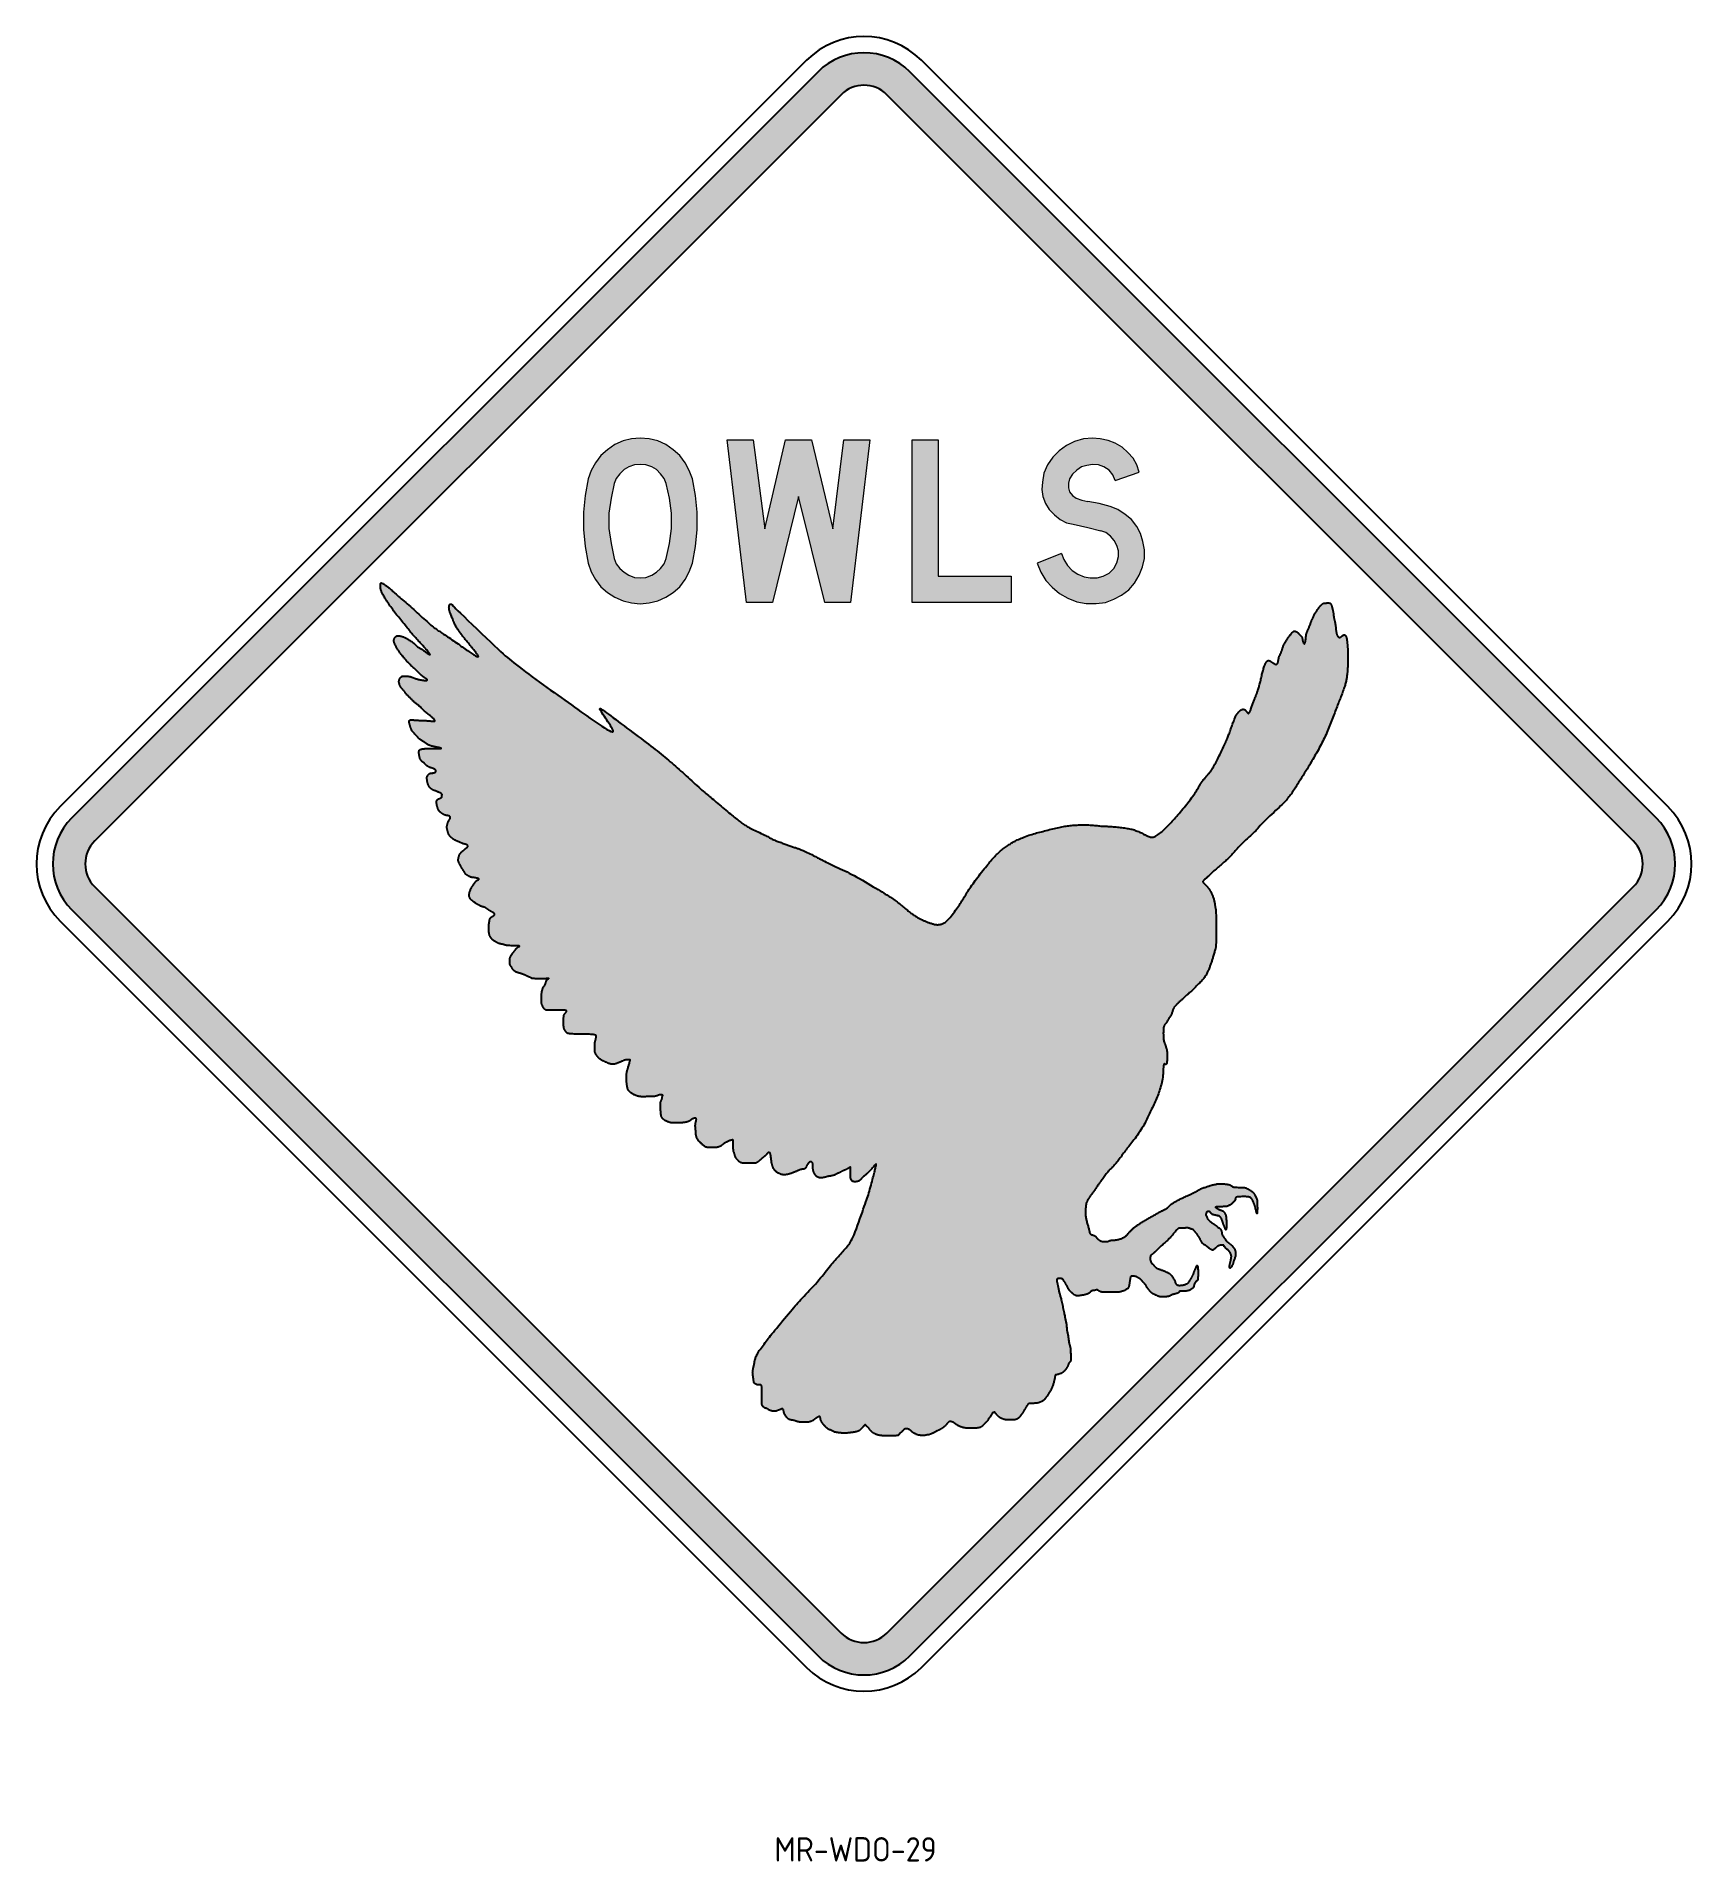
# Model space of a CAD drawing. Extents: x 126 to 330, y 31 to 256.
import ezdxf

# ---------------------------------------------------------------- set-up
doc = ezdxf.new("R2010")
doc.units = 0
doc.linetypes.add('CENTERX2', pattern=[101.6, 63.5, -12.7, 12.7, -12.7])
doc.layers.get('0').update_dxf_attribs({"linetype": 'CONTINUOUS'})
for name, color, linetype in [('L35', 3, 'CONTINUOUS'), ('T25', 1, 'CONTINUOUS'), ('TBLK25', 1, 'CONTINUOUS')]:
    doc.layers.add(name, color=color, linetype=linetype)
doc.styles.add('ISO', font='iso.shx')

msp = doc.modelspace()

# ---------------------------------------------------------------- texts
at = {"layer": 'T25', "color": 3, "style": 'ISO'}
msp.add_text('MR-WDO-29', height=3, dxfattribs=at).set_placement((216.88, 30.91))

# ---------------------------------------------------------------- hatches: boundary and pattern name
at = {"layer": 'T25', "linetype": 'Continuous'}
h = msp.add_hatch(color=256, dxfattribs=at)
h.paths.add_polyline_path([(207.35, 197.13), (207.15, 199.18), (206.77, 201.23), (206.38, 202.26), (205.87, 203.22), (205.23, 204.12), (204.4, 204.83), (203.5, 205.47), (202.54, 205.92), (201.44, 206.17), (200.35, 206.24), (199.26, 206.17), (198.24, 205.92), (197.21, 205.47), (196.31, 204.83), (195.48, 204.12), (194.84, 203.22), (194.32, 202.26), (193.94, 201.23), (193.55, 199.18), (193.36, 197.13), (193.36, 195.01), (193.55, 192.89), (193.94, 190.84), (194.32, 189.81), (194.84, 188.85), (195.48, 187.95), (196.31, 187.25), (197.21, 186.67), (198.24, 186.22), (199.26, 185.96), (200.35, 185.84), (201.44, 185.96), (202.54, 186.22), (203.5, 186.67), (204.4, 187.25), (205.23, 187.95), (205.87, 188.85), (206.38, 189.81), (206.77, 190.84), (207.15, 192.89), (207.35, 195.01)])
h.paths.add_polyline_path([(196.5, 197), (196.76, 198.86), (197.15, 200.66), (197.4, 201.3), (197.85, 201.88), (198.36, 202.39), (198.94, 202.71), (199.65, 202.97), (200.35, 203.03), (201.06, 202.97), (201.77, 202.71), (202.34, 202.39), (202.86, 201.88), (203.31, 201.3), (203.56, 200.66), (203.95, 198.86), (204.2, 197), (204.2, 195.14), (203.95, 193.28), (203.56, 191.42), (203.31, 190.78), (202.86, 190.2), (202.34, 189.75), (201.77, 189.36), (201.06, 189.11), (200.35, 189.04), (199.65, 189.11), (198.94, 189.36), (198.36, 189.75), (197.85, 190.2), (197.4, 190.78), (197.15, 191.42), (196.76, 193.28), (196.5, 195.14)], flags=16)
h.paths.add_polyline_path([(214.28, 206.05), (211.07, 206.05), (213.44, 186.03), (216.65, 186.03), (219.86, 199.05), (223.07, 186.03), (226.27, 186.03), (228.65, 206.05), (225.44, 206.05), (224.09, 195.07), (221.46, 206.05), (218.25, 206.05), (215.69, 195.07)])
h.paths.add_polyline_path([(237.05, 206.05), (233.85, 206.05), (233.85, 186.03), (246.04, 186.03), (246.04, 189.24), (237.05, 189.24)])
h.paths.add_polyline_path([(260.09, 196.87), (259.19, 197.45), (258.23, 197.83), (256.88, 198.22), (255.47, 198.47), (254.76, 198.6), (254.06, 198.86), (253.61, 199.18), (253.22, 199.63), (253.09, 200.14), (253.09, 200.72), (253.22, 201.23), (253.61, 201.81), (254.12, 202.32), (254.7, 202.71), (255.34, 202.9), (256.04, 203.03), (256.81, 202.97), (257.46, 202.71), (258.1, 202.32), (258.55, 201.75), (258.87, 201.04), (261.82, 202.07), (261.5, 202.97), (261.05, 203.8), (260.41, 204.51), (259.7, 205.15), (258.87, 205.66), (257.97, 205.98), (257.01, 206.17), (256.04, 206.24), (254.95, 206.17), (253.86, 205.85), (252.84, 205.34), (251.94, 204.7), (251.17, 203.93), (250.53, 202.97), (250.08, 201.94), (249.89, 200.85), (249.82, 199.95), (249.95, 199.05), (250.27, 198.22), (250.72, 197.45), (251.36, 196.81), (252.07, 196.23), (252.84, 195.84), (253.67, 195.65), (255.47, 195.27), (257.07, 194.82), (257.71, 194.63), (258.29, 194.18), (258.74, 193.66), (259.06, 193.02), (259.25, 192.38), (259.25, 191.67), (259.06, 190.9), (258.67, 190.2), (258.1, 189.62), (257.39, 189.24), (256.62, 189.04), (255.79, 189.04), (255.02, 189.17), (254.25, 189.49), (253.54, 189.94), (252.96, 190.58), (252.52, 191.29), (252.26, 192.06), (249.24, 190.84), (249.69, 189.75), (250.33, 188.72), (251.1, 187.89), (252, 187.12), (253.03, 186.54), (254.12, 186.09), (255.27, 185.9), (256.49, 185.9), (257.65, 186.03), (258.67, 186.41), (259.64, 186.93), (260.54, 187.57), (261.24, 188.4), (261.82, 189.36), (262.2, 190.39), (262.46, 191.42), (262.46, 192.51), (262.27, 193.53), (261.95, 194.5), (261.5, 195.39), (260.86, 196.23)])
msp.add_hatch(color=256, dxfattribs=at).paths.add_polyline_path([(182.38, 180.7), (182.8, 180.31), (183.15, 179.98), (183.46, 179.7), (183.73, 179.45), (183.99, 179.23), (184.24, 179.02), (184.5, 178.81), (184.78, 178.59), (185.1, 178.34), (185.45, 178.08), (185.82, 177.79), (186.22, 177.49), (186.63, 177.18), (187.06, 176.86), (187.5, 176.54), (187.95, 176.21), (188.4, 175.88), (188.85, 175.55), (189.31, 175.23), (189.75, 174.91), (190.19, 174.6), (190.63, 174.29), (191.06, 173.98), (191.47, 173.68), (191.87, 173.39), (192.27, 173.11), (192.65, 172.83), (193.03, 172.56), (193.4, 172.29), (193.77, 172.03), (194.14, 171.77), (194.51, 171.51), (194.88, 171.26), (195.25, 171.01), (195.61, 170.78), (195.94, 170.57), (196.24, 170.38), (196.51, 170.24), (196.72, 170.13), (196.89, 170.08), (196.99, 170.07), (197.03, 170.12), (197.03, 170.21), (196.98, 170.33), (196.9, 170.49), (196.79, 170.67), (196.67, 170.87), (196.52, 171.09), (196.38, 171.31), (196.23, 171.53), (196.08, 171.76), (195.93, 171.98), (195.8, 172.18), (195.68, 172.37), (195.57, 172.54), (195.49, 172.68), (195.42, 172.8), (195.39, 172.88), (195.38, 172.93), (195.4, 172.95), (195.45, 172.94), (195.53, 172.9), (195.64, 172.83), (195.79, 172.73), (195.98, 172.59), (196.2, 172.43), (196.45, 172.25), (196.73, 172.04), (197.03, 171.82), (197.34, 171.58), (197.67, 171.33), (198.01, 171.07), (198.36, 170.81), (198.71, 170.54), (199.07, 170.28), (199.42, 170.01), (199.77, 169.75), (200.11, 169.49), (200.45, 169.24), (200.77, 169), (201.08, 168.77), (201.38, 168.54), (201.66, 168.33), (201.93, 168.12), (202.2, 167.91), (202.45, 167.72), (202.7, 167.52), (202.94, 167.33), (203.17, 167.14), (203.39, 166.95), (203.62, 166.76), (203.84, 166.58), (204.05, 166.39), (204.27, 166.2), (204.48, 166.02), (204.7, 165.83), (204.92, 165.64), (205.14, 165.45), (205.36, 165.25), (205.58, 165.06), (205.8, 164.86), (206.02, 164.66), (206.24, 164.46), (206.47, 164.26), (206.69, 164.06), (206.91, 163.85), (207.13, 163.65), (207.34, 163.46), (207.55, 163.27), (207.75, 163.08), (207.94, 162.91), (208.12, 162.75), (208.29, 162.61), (208.44, 162.47), (208.59, 162.35), (208.74, 162.23), (208.89, 162.11), (209.04, 161.99), (209.19, 161.86), (209.36, 161.73), (209.53, 161.58), (209.71, 161.43), (209.91, 161.27), (210.1, 161.1), (210.3, 160.94), (210.5, 160.77), (210.7, 160.6), (210.9, 160.44), (211.09, 160.28), (211.27, 160.12), (211.45, 159.97), (211.62, 159.83), (211.78, 159.7), (211.94, 159.57), (212.09, 159.44), (212.23, 159.33), (212.37, 159.22), (212.5, 159.12), (212.62, 159.02), (212.75, 158.93), (212.87, 158.84), (212.99, 158.76), (213.12, 158.68), (213.24, 158.6), (213.38, 158.52), (213.52, 158.43), (213.67, 158.35), (213.82, 158.27), (213.98, 158.19), (214.15, 158.1), (214.32, 158.02), (214.5, 157.93), (214.68, 157.84), (214.87, 157.75), (215.06, 157.66), (215.25, 157.57), (215.44, 157.49), (215.61, 157.4), (215.77, 157.32), (215.92, 157.24), (216.06, 157.17), (216.18, 157.11), (216.29, 157.04), (216.39, 156.98), (216.49, 156.92), (216.59, 156.87), (216.69, 156.82), (216.8, 156.77), (216.92, 156.72), (217.04, 156.67), (217.17, 156.62), (217.3, 156.57), (217.44, 156.52), (217.57, 156.47), (217.71, 156.43), (217.84, 156.38), (217.96, 156.33), (218.09, 156.28), (218.2, 156.24), (218.32, 156.19), (218.43, 156.15), (218.55, 156.1), (218.66, 156.06), (218.78, 156.02), (218.89, 155.98), (219.01, 155.94), (219.12, 155.9), (219.24, 155.87), (219.35, 155.84), (219.46, 155.81), (219.56, 155.78), (219.65, 155.75), (219.74, 155.72), (219.82, 155.69), (219.91, 155.67), (219.99, 155.64), (220.09, 155.6), (220.19, 155.56), (220.3, 155.51), (220.44, 155.45), (220.59, 155.38), (220.76, 155.3), (220.93, 155.22), (221.12, 155.13), (221.3, 155.04), (221.48, 154.95), (221.65, 154.86), (221.81, 154.78), (221.95, 154.71), (222.08, 154.64), (222.19, 154.57), (222.31, 154.51), (222.43, 154.45), (222.56, 154.38), (222.7, 154.3), (222.85, 154.22), (223.04, 154.13), (223.24, 154.04), (223.46, 153.93), (223.69, 153.82), (223.94, 153.71), (224.19, 153.59), (224.46, 153.46), (224.72, 153.34), (224.99, 153.21), (225.26, 153.09), (225.54, 152.95), (225.82, 152.82), (226.1, 152.67), (226.4, 152.52), (226.71, 152.36), (227.03, 152.18), (227.36, 152), (227.71, 151.8), (228.05, 151.6), (228.4, 151.39), (228.73, 151.19), (229.06, 151), (229.37, 150.81), (229.65, 150.64), (229.9, 150.49), (230.14, 150.35), (230.34, 150.22), (230.53, 150.1), (230.71, 149.99), (230.87, 149.89), (231.02, 149.79), (231.17, 149.7), (231.32, 149.61), (231.46, 149.51), (231.6, 149.41), (231.74, 149.32), (231.87, 149.22), (232.01, 149.12), (232.14, 149.02), (232.27, 148.92), (232.4, 148.81), (232.53, 148.7), (232.66, 148.59), (232.79, 148.49), (232.91, 148.38), (233.03, 148.28), (233.15, 148.18), (233.27, 148.09), (233.37, 148), (233.48, 147.91), (233.58, 147.84), (233.68, 147.76), (233.78, 147.69), (233.87, 147.63), (233.97, 147.56), (234.06, 147.5), (234.15, 147.44), (234.24, 147.38), (234.33, 147.33), (234.42, 147.27), (234.51, 147.22), (234.59, 147.17), (234.68, 147.12), (234.76, 147.08), (234.85, 147.03), (234.93, 146.99), (235.01, 146.95), (235.1, 146.92), (235.18, 146.88), (235.26, 146.85), (235.34, 146.81), (235.42, 146.78), (235.5, 146.74), (235.58, 146.71), (235.67, 146.68), (235.75, 146.64), (235.83, 146.61), (235.91, 146.58), (236, 146.55), (236.08, 146.52), (236.17, 146.49), (236.25, 146.46), (236.34, 146.43), (236.42, 146.41), (236.51, 146.38), (236.59, 146.36), (236.68, 146.35), (236.76, 146.34), (236.84, 146.33), (236.92, 146.32), (236.99, 146.32), (237.07, 146.33), (237.15, 146.33), (237.23, 146.34), (237.3, 146.36), (237.38, 146.37), (237.46, 146.39), (237.54, 146.41), (237.62, 146.45), (237.71, 146.49), (237.8, 146.54), (237.9, 146.6), (238.01, 146.69), (238.12, 146.79), (238.24, 146.91), (238.37, 147.05), (238.51, 147.2), (238.65, 147.37), (238.79, 147.54), (238.93, 147.72), (239.06, 147.9), (239.19, 148.09), (239.32, 148.26), (239.44, 148.44), (239.55, 148.61), (239.66, 148.77), (239.77, 148.93), (239.87, 149.09), (239.96, 149.25), (240.06, 149.4), (240.15, 149.55), (240.25, 149.7), (240.34, 149.85), (240.44, 150), (240.53, 150.16), (240.63, 150.31), (240.74, 150.47), (240.84, 150.64), (240.96, 150.81), (241.08, 150.99), (241.21, 151.17), (241.34, 151.36), (241.48, 151.56), (241.62, 151.75), (241.77, 151.96), (241.92, 152.16), (242.08, 152.37), (242.24, 152.58), (242.4, 152.78), (242.56, 152.99), (242.72, 153.19), (242.88, 153.38), (243.03, 153.56), (243.17, 153.74), (243.31, 153.9), (243.43, 154.06), (243.55, 154.2), (243.67, 154.34), (243.78, 154.47), (243.89, 154.59), (244.01, 154.71), (244.12, 154.83), (244.24, 154.95), (244.36, 155.06), (244.48, 155.18), (244.6, 155.29), (244.72, 155.4), (244.85, 155.51), (244.97, 155.61), (245.09, 155.71), (245.22, 155.8), (245.34, 155.88), (245.45, 155.97), (245.57, 156.05), (245.68, 156.12), (245.79, 156.19), (245.9, 156.26), (246.01, 156.33), (246.11, 156.39), (246.21, 156.45), (246.32, 156.51), (246.43, 156.57), (246.54, 156.63), (246.66, 156.69), (246.79, 156.76), (246.94, 156.82), (247.09, 156.89), (247.26, 156.96), (247.43, 157.04), (247.62, 157.11), (247.81, 157.18), (248, 157.26), (248.2, 157.33), (248.4, 157.39), (248.59, 157.45), (248.79, 157.51), (248.98, 157.57), (249.17, 157.62), (249.37, 157.67), (249.56, 157.72), (249.76, 157.77), (249.96, 157.82), (250.16, 157.88), (250.36, 157.93), (250.57, 157.98), (250.77, 158.03), (250.97, 158.08), (251.17, 158.13), (251.37, 158.18), (251.56, 158.22), (251.76, 158.26), (251.94, 158.3), (252.13, 158.34), (252.3, 158.38), (252.48, 158.41), (252.65, 158.44), (252.82, 158.47), (252.99, 158.49), (253.16, 158.51), (253.32, 158.53), (253.48, 158.55), (253.65, 158.57), (253.82, 158.58), (253.99, 158.59), (254.17, 158.6), (254.35, 158.61), (254.55, 158.61), (254.75, 158.62), (254.95, 158.62), (255.16, 158.62), (255.36, 158.62), (255.57, 158.61), (255.77, 158.6), (255.96, 158.59), (256.14, 158.58), (256.32, 158.56), (256.49, 158.54), (256.65, 158.52), (256.8, 158.5), (256.94, 158.48), (257.08, 158.47), (257.2, 158.46), (257.32, 158.45), (257.43, 158.44), (257.54, 158.44), (257.65, 158.44), (257.76, 158.44), (257.88, 158.44), (258, 158.43), (258.13, 158.43), (258.28, 158.42), (258.43, 158.41), (258.6, 158.39), (258.77, 158.38), (258.94, 158.36), (259.12, 158.34), (259.3, 158.32), (259.48, 158.3), (259.65, 158.28), (259.82, 158.26), (259.99, 158.24), (260.15, 158.22), (260.31, 158.19), (260.47, 158.17), (260.62, 158.14), (260.77, 158.1), (260.91, 158.07), (261.05, 158.03), (261.19, 157.99), (261.32, 157.94), (261.45, 157.89), (261.58, 157.84), (261.71, 157.79), (261.83, 157.73), (261.96, 157.68), (262.08, 157.62), (262.2, 157.55), (262.32, 157.49), (262.44, 157.43), (262.56, 157.37), (262.67, 157.32), (262.78, 157.27), (262.89, 157.22), (262.99, 157.17), (263.1, 157.14), (263.2, 157.12), (263.31, 157.1), (263.41, 157.1), (263.53, 157.12), (263.64, 157.15), (263.77, 157.2), (263.9, 157.27), (264.03, 157.35), (264.16, 157.45), (264.3, 157.55), (264.44, 157.66), (264.58, 157.78), (264.71, 157.9), (264.84, 158.02), (264.97, 158.14), (265.1, 158.26), (265.23, 158.39), (265.36, 158.52), (265.49, 158.65), (265.62, 158.78), (265.75, 158.92), (265.88, 159.07), (266.02, 159.22), (266.15, 159.37), (266.29, 159.53), (266.44, 159.69), (266.58, 159.86), (266.73, 160.03), (266.88, 160.21), (267.04, 160.39), (267.19, 160.58), (267.35, 160.76), (267.5, 160.96), (267.66, 161.15), (267.81, 161.34), (267.96, 161.54), (268.11, 161.73), (268.25, 161.93), (268.39, 162.12), (268.52, 162.31), (268.65, 162.49), (268.76, 162.66), (268.87, 162.82), (268.96, 162.97), (269.04, 163.1), (269.11, 163.21), (269.16, 163.3), (269.21, 163.38), (269.25, 163.44), (269.28, 163.5), (269.32, 163.56), (269.34, 163.61), (269.37, 163.66), (269.41, 163.71), (269.44, 163.76), (269.48, 163.82), (269.52, 163.88), (269.56, 163.94), (269.6, 164), (269.65, 164.06), (269.7, 164.12), (269.75, 164.19), (269.8, 164.25), (269.86, 164.32), (269.92, 164.39), (269.98, 164.46), (270.04, 164.54), (270.11, 164.61), (270.18, 164.69), (270.25, 164.78), (270.32, 164.86), (270.39, 164.95), (270.46, 165.05), (270.54, 165.15), (270.62, 165.26), (270.7, 165.38), (270.78, 165.5), (270.87, 165.64), (270.95, 165.78), (271.04, 165.92), (271.14, 166.08), (271.23, 166.24), (271.32, 166.41), (271.41, 166.58), (271.5, 166.76), (271.59, 166.94), (271.68, 167.12), (271.77, 167.31), (271.86, 167.49), (271.94, 167.68), (272.03, 167.86), (272.11, 168.04), (272.19, 168.22), (272.27, 168.39), (272.34, 168.55), (272.41, 168.71), (272.48, 168.86), (272.54, 169.01), (272.61, 169.15), (272.67, 169.29), (272.72, 169.43), (272.77, 169.56), (272.82, 169.68), (272.87, 169.81), (272.92, 169.93), (272.96, 170.06), (273.01, 170.18), (273.05, 170.31), (273.1, 170.45), (273.15, 170.58), (273.2, 170.72), (273.25, 170.87), (273.3, 171.01), (273.35, 171.15), (273.4, 171.28), (273.45, 171.41), (273.5, 171.54), (273.54, 171.65), (273.59, 171.76), (273.63, 171.85), (273.68, 171.95), (273.73, 172.03), (273.77, 172.12), (273.82, 172.2), (273.88, 172.28), (273.93, 172.35), (273.99, 172.43), (274.05, 172.5), (274.11, 172.57), (274.17, 172.63), (274.24, 172.69), (274.3, 172.74), (274.35, 172.78), (274.41, 172.81), (274.46, 172.84), (274.52, 172.85), (274.57, 172.86), (274.61, 172.86), (274.66, 172.86), (274.7, 172.85), (274.74, 172.83), (274.78, 172.82), (274.82, 172.79), (274.86, 172.77), (274.89, 172.74), (274.92, 172.71), (274.96, 172.67), (274.99, 172.64), (275.01, 172.6), (275.04, 172.56), (275.06, 172.53), (275.09, 172.49), (275.11, 172.45), (275.13, 172.42), (275.16, 172.4), (275.18, 172.37), (275.2, 172.36), (275.23, 172.35), (275.25, 172.34), (275.28, 172.35), (275.31, 172.37), (275.33, 172.39), (275.36, 172.43), (275.4, 172.48), (275.43, 172.54), (275.46, 172.61), (275.5, 172.7), (275.54, 172.79), (275.57, 172.89), (275.61, 173), (275.65, 173.11), (275.69, 173.23), (275.74, 173.34), (275.78, 173.45), (275.82, 173.56), (275.86, 173.66), (275.9, 173.76), (275.93, 173.86), (275.97, 173.96), (276.01, 174.05), (276.04, 174.13), (276.07, 174.22), (276.11, 174.29), (276.14, 174.37), (276.16, 174.44), (276.19, 174.51), (276.22, 174.58), (276.24, 174.65), (276.27, 174.71), (276.29, 174.77), (276.31, 174.84), (276.34, 174.9), (276.36, 174.97), (276.38, 175.05), (276.41, 175.13), (276.44, 175.21), (276.47, 175.31), (276.5, 175.41), (276.53, 175.52), (276.57, 175.64), (276.6, 175.76), (276.64, 175.89), (276.68, 176.02), (276.71, 176.16), (276.75, 176.3), (276.78, 176.44), (276.81, 176.58), (276.84, 176.71), (276.87, 176.85), (276.9, 176.99), (276.93, 177.13), (276.97, 177.26), (277, 177.4), (277.03, 177.53), (277.07, 177.65), (277.11, 177.78), (277.14, 177.89), (277.18, 178.01), (277.21, 178.11), (277.25, 178.2), (277.28, 178.29), (277.31, 178.37), (277.33, 178.43), (277.36, 178.49), (277.38, 178.54), (277.41, 178.59), (277.43, 178.63), (277.45, 178.66), (277.48, 178.7), (277.5, 178.72), (277.53, 178.75), (277.55, 178.78), (277.58, 178.8), (277.61, 178.81), (277.63, 178.83), (277.66, 178.84), (277.69, 178.85), (277.72, 178.85), (277.76, 178.86), (277.79, 178.85), (277.82, 178.85), (277.86, 178.84), (277.89, 178.83), (277.93, 178.81), (277.96, 178.79), (278, 178.77), (278.04, 178.75), (278.08, 178.72), (278.12, 178.69), (278.15, 178.67), (278.19, 178.64), (278.23, 178.61), (278.26, 178.59), (278.29, 178.56), (278.33, 178.54), (278.36, 178.53), (278.38, 178.51), (278.41, 178.49), (278.44, 178.48), (278.46, 178.47), (278.49, 178.45), (278.51, 178.44), (278.53, 178.43), (278.56, 178.41), (278.58, 178.4), (278.6, 178.4), (278.63, 178.39), (278.65, 178.39), (278.68, 178.39), (278.7, 178.39), (278.73, 178.41), (278.76, 178.42), (278.79, 178.44), (278.82, 178.47), (278.85, 178.51), (278.87, 178.55), (278.89, 178.61), (278.91, 178.67), (278.93, 178.74), (278.94, 178.82), (278.96, 178.9), (278.97, 178.98), (278.98, 179.05), (278.99, 179.13), (279.01, 179.2), (279.02, 179.26), (279.04, 179.32), (279.06, 179.37), (279.07, 179.41), (279.09, 179.45), (279.12, 179.5), (279.14, 179.54), (279.16, 179.58), (279.18, 179.63), (279.21, 179.67), (279.23, 179.72), (279.26, 179.78), (279.29, 179.83), (279.31, 179.89), (279.34, 179.96), (279.36, 180.02), (279.38, 180.09), (279.41, 180.16), (279.43, 180.24), (279.45, 180.31), (279.48, 180.39), (279.5, 180.47), (279.53, 180.55), (279.56, 180.63), (279.59, 180.7), (279.62, 180.78), (279.66, 180.86), (279.7, 180.93), (279.74, 181), (279.77, 181.07), (279.82, 181.14), (279.86, 181.21), (279.9, 181.28), (279.94, 181.35), (279.98, 181.41), (280.02, 181.47), (280.07, 181.54), (280.11, 181.6), (280.16, 181.67), (280.21, 181.74), (280.26, 181.8), (280.31, 181.87), (280.37, 181.94), (280.42, 182.01), (280.48, 182.08), (280.53, 182.14), (280.58, 182.2), (280.62, 182.25), (280.66, 182.3), (280.7, 182.34), (280.74, 182.38), (280.77, 182.41), (280.8, 182.43), (280.83, 182.45), (280.86, 182.47), (280.89, 182.48), (280.92, 182.48), (280.96, 182.48), (280.99, 182.48), (281.02, 182.47), (281.05, 182.46), (281.08, 182.45), (281.12, 182.43), (281.15, 182.42), (281.18, 182.41), (281.21, 182.39), (281.23, 182.38), (281.26, 182.36), (281.29, 182.34), (281.32, 182.32), (281.34, 182.3), (281.37, 182.28), (281.4, 182.25), (281.43, 182.22), (281.45, 182.18), (281.48, 182.15), (281.51, 182.11), (281.54, 182.08), (281.57, 182.05), (281.6, 182.02), (281.63, 181.99), (281.66, 181.96), (281.69, 181.93), (281.72, 181.91), (281.75, 181.88), (281.78, 181.86), (281.8, 181.83), (281.82, 181.8), (281.84, 181.77), (281.86, 181.73), (281.87, 181.7), (281.88, 181.66), (281.89, 181.62), (281.9, 181.58), (281.91, 181.54), (281.91, 181.5), (281.92, 181.46), (281.93, 181.42), (281.93, 181.38), (281.94, 181.34), (281.95, 181.3), (281.96, 181.26), (281.97, 181.22), (281.99, 181.18), (282, 181.14), (282.02, 181.1), (282.03, 181.06), (282.05, 181.02), (282.07, 180.99), (282.09, 180.97), (282.11, 180.95), (282.13, 180.93), (282.15, 180.93), (282.17, 180.93), (282.19, 180.94), (282.21, 180.96), (282.23, 180.99), (282.24, 181.03), (282.26, 181.08), (282.27, 181.14), (282.29, 181.21), (282.3, 181.3), (282.31, 181.39), (282.32, 181.48), (282.33, 181.58), (282.34, 181.67), (282.35, 181.77), (282.36, 181.85), (282.37, 181.93), (282.38, 182.01), (282.39, 182.08), (282.41, 182.15), (282.42, 182.21), (282.44, 182.27), (282.47, 182.34), (282.49, 182.4), (282.52, 182.47), (282.55, 182.54), (282.58, 182.62), (282.62, 182.7), (282.66, 182.77), (282.69, 182.85), (282.73, 182.94), (282.76, 183.02), (282.79, 183.1), (282.83, 183.18), (282.86, 183.26), (282.89, 183.34), (282.91, 183.41), (282.94, 183.49), (282.97, 183.56), (283, 183.63), (283.02, 183.7), (283.05, 183.76), (283.08, 183.82), (283.1, 183.88), (283.13, 183.94), (283.16, 184), (283.19, 184.06), (283.21, 184.12), (283.24, 184.18), (283.27, 184.24), (283.29, 184.3), (283.32, 184.37), (283.35, 184.43), (283.38, 184.5), (283.41, 184.56), (283.45, 184.62), (283.48, 184.68), (283.52, 184.74), (283.55, 184.8), (283.59, 184.85), (283.63, 184.91), (283.67, 184.96), (283.71, 185.02), (283.74, 185.07), (283.78, 185.13), (283.82, 185.18), (283.85, 185.23), (283.89, 185.29), (283.92, 185.34), (283.96, 185.39), (283.99, 185.43), (284.02, 185.48), (284.06, 185.52), (284.09, 185.56), (284.13, 185.6), (284.16, 185.63), (284.19, 185.67), (284.22, 185.7), (284.26, 185.73), (284.29, 185.76), (284.32, 185.78), (284.35, 185.81), (284.37, 185.83), (284.4, 185.85), (284.43, 185.87), (284.46, 185.89), (284.49, 185.9), (284.52, 185.91), (284.55, 185.92), (284.58, 185.93), (284.62, 185.93), (284.65, 185.94), (284.68, 185.94), (284.72, 185.94), (284.75, 185.94), (284.79, 185.95), (284.83, 185.95), (284.87, 185.95), (284.91, 185.96), (284.94, 185.96), (284.98, 185.97), (285.02, 185.97), (285.05, 185.97), (285.09, 185.97), (285.12, 185.97), (285.15, 185.97), (285.18, 185.97), (285.21, 185.96), (285.24, 185.95), (285.27, 185.94), (285.29, 185.93), (285.31, 185.92), (285.34, 185.91), (285.36, 185.89), (285.38, 185.87), (285.4, 185.84), (285.43, 185.81), (285.45, 185.77), (285.47, 185.73), (285.49, 185.68), (285.51, 185.61), (285.53, 185.55), (285.55, 185.47), (285.57, 185.39), (285.59, 185.31), (285.6, 185.23), (285.62, 185.15), (285.64, 185.08), (285.66, 185.01), (285.67, 184.95), (285.69, 184.89), (285.7, 184.84), (285.71, 184.78), (285.72, 184.74), (285.73, 184.69), (285.74, 184.64), (285.75, 184.59), (285.75, 184.54), (285.75, 184.5), (285.76, 184.45), (285.76, 184.4), (285.76, 184.35), (285.77, 184.3), (285.78, 184.25), (285.78, 184.2), (285.79, 184.15), (285.8, 184.1), (285.81, 184.04), (285.83, 183.99), (285.84, 183.93), (285.85, 183.88), (285.87, 183.82), (285.88, 183.76), (285.89, 183.7), (285.91, 183.64), (285.92, 183.58), (285.93, 183.52), (285.94, 183.46), (285.95, 183.4), (285.96, 183.33), (285.97, 183.27), (285.98, 183.2), (285.99, 183.14), (286, 183.07), (286.01, 183.01), (286.01, 182.95), (286.02, 182.89), (286.03, 182.83), (286.03, 182.77), (286.04, 182.72), (286.05, 182.66), (286.05, 182.61), (286.06, 182.56), (286.07, 182.52), (286.08, 182.47), (286.08, 182.42), (286.09, 182.37), (286.1, 182.33), (286.1, 182.28), (286.11, 182.23), (286.12, 182.19), (286.13, 182.14), (286.14, 182.1), (286.15, 182.06), (286.17, 182.02), (286.18, 181.98), (286.2, 181.95), (286.22, 181.91), (286.24, 181.88), (286.26, 181.85), (286.28, 181.82), (286.31, 181.8), (286.33, 181.78), (286.36, 181.76), (286.38, 181.74), (286.41, 181.73), (286.43, 181.72), (286.46, 181.71), (286.49, 181.71), (286.52, 181.71), (286.54, 181.71), (286.57, 181.72), (286.6, 181.74), (286.62, 181.75), (286.65, 181.77), (286.67, 181.79), (286.7, 181.81), (286.72, 181.83), (286.75, 181.85), (286.77, 181.87), (286.79, 181.89), (286.81, 181.9), (286.84, 181.92), (286.86, 181.94), (286.89, 181.96), (286.91, 181.97), (286.94, 181.98), (286.97, 181.99), (287, 182), (287.03, 182.01), (287.06, 182.01), (287.09, 182.01), (287.12, 182.01), (287.15, 182), (287.17, 181.99), (287.2, 181.97), (287.22, 181.95), (287.24, 181.92), (287.26, 181.88), (287.28, 181.85), (287.3, 181.8), (287.32, 181.74), (287.33, 181.68), (287.35, 181.61), (287.37, 181.54), (287.38, 181.45), (287.39, 181.35), (287.41, 181.24), (287.42, 181.12), (287.44, 180.99), (287.45, 180.84), (287.46, 180.69), (287.47, 180.52), (287.49, 180.34), (287.5, 180.16), (287.51, 179.96), (287.51, 179.76), (287.52, 179.55), (287.52, 179.34), (287.52, 179.13), (287.52, 178.91), (287.51, 178.7), (287.51, 178.49), (287.5, 178.28), (287.49, 178.09), (287.48, 177.9), (287.47, 177.73), (287.46, 177.57), (287.45, 177.42), (287.43, 177.28), (287.42, 177.14), (287.4, 177.01), (287.39, 176.89), (287.37, 176.78), (287.35, 176.66), (287.34, 176.55), (287.32, 176.44), (287.29, 176.33), (287.27, 176.21), (287.24, 176.09), (287.2, 175.97), (287.16, 175.84), (287.12, 175.7), (287.07, 175.55), (287.02, 175.4), (286.97, 175.24), (286.91, 175.08), (286.85, 174.91), (286.79, 174.75), (286.72, 174.58), (286.66, 174.41), (286.59, 174.24), (286.53, 174.07), (286.46, 173.9), (286.39, 173.72), (286.32, 173.55), (286.25, 173.37), (286.18, 173.19), (286.11, 173), (286.04, 172.82), (285.96, 172.63), (285.89, 172.43), (285.82, 172.24), (285.74, 172.04), (285.66, 171.84), (285.59, 171.64), (285.51, 171.43), (285.43, 171.23), (285.35, 171.02), (285.27, 170.81), (285.18, 170.61), (285.1, 170.4), (285.01, 170.19), (284.92, 169.98), (284.83, 169.77), (284.73, 169.56), (284.63, 169.35), (284.53, 169.14), (284.43, 168.93), (284.32, 168.72), (284.22, 168.51), (284.11, 168.3), (283.99, 168.09), (283.88, 167.88), (283.76, 167.67), (283.65, 167.47), (283.53, 167.27), (283.42, 167.07), (283.3, 166.88), (283.19, 166.69), (283.09, 166.5), (282.98, 166.33), (282.88, 166.15), (282.78, 165.98), (282.68, 165.82), (282.59, 165.65), (282.49, 165.49), (282.39, 165.33), (282.29, 165.18), (282.19, 165.02), (282.1, 164.86), (282, 164.71), (281.9, 164.55), (281.8, 164.4), (281.71, 164.25), (281.62, 164.11), (281.53, 163.96), (281.44, 163.82), (281.35, 163.68), (281.26, 163.54), (281.18, 163.41), (281.09, 163.27), (281.01, 163.13), (280.92, 163), (280.83, 162.86), (280.74, 162.73), (280.65, 162.59), (280.55, 162.46), (280.46, 162.33), (280.36, 162.19), (280.26, 162.06), (280.15, 161.93), (280.05, 161.81), (279.94, 161.68), (279.82, 161.55), (279.69, 161.41), (279.55, 161.27), (279.4, 161.11), (279.23, 160.95), (279.04, 160.77), (278.83, 160.58), (278.61, 160.37), (278.38, 160.16), (278.14, 159.94), (277.9, 159.72), (277.67, 159.5), (277.45, 159.28), (277.24, 159.07), (277.04, 158.88), (276.87, 158.69), (276.71, 158.52), (276.56, 158.35), (276.42, 158.19), (276.29, 158.04), (276.16, 157.9), (276.03, 157.77), (275.9, 157.64), (275.77, 157.51), (275.64, 157.39), (275.51, 157.27), (275.37, 157.15), (275.23, 157.03), (275.1, 156.91), (274.96, 156.78), (274.82, 156.65), (274.68, 156.52), (274.54, 156.38), (274.41, 156.24), (274.27, 156.1), (274.14, 155.96), (274.01, 155.82), (273.89, 155.68), (273.77, 155.55), (273.65, 155.42), (273.54, 155.29), (273.43, 155.17), (273.32, 155.05), (273.22, 154.93), (273.11, 154.82), (273.01, 154.71), (272.9, 154.6), (272.8, 154.5), (272.69, 154.4), (272.58, 154.3), (272.47, 154.2), (272.36, 154.1), (272.25, 154.01), (272.13, 153.91), (272.02, 153.81), (271.9, 153.71), (271.78, 153.61), (271.66, 153.5), (271.54, 153.4), (271.41, 153.29), (271.28, 153.18), (271.15, 153.06), (271.02, 152.94), (270.88, 152.82), (270.75, 152.7), (270.62, 152.57), (270.5, 152.46), (270.38, 152.35), (270.27, 152.24), (270.17, 152.15), (270.08, 152.07), (270, 152), (269.93, 151.93), (269.87, 151.88), (269.82, 151.84), (269.78, 151.8), (269.75, 151.76), (269.72, 151.73), (269.69, 151.71), (269.67, 151.69), (269.66, 151.66), (269.65, 151.64), (269.65, 151.62), (269.65, 151.6), (269.66, 151.58), (269.67, 151.55), (269.69, 151.53), (269.72, 151.49), (269.75, 151.46), (269.78, 151.42), (269.81, 151.39), (269.85, 151.35), (269.89, 151.31), (269.93, 151.27), (269.97, 151.23), (270.01, 151.18), (270.05, 151.14), (270.09, 151.1), (270.13, 151.07), (270.17, 151.03), (270.21, 150.99), (270.24, 150.95), (270.27, 150.91), (270.3, 150.88), (270.33, 150.84), (270.36, 150.81), (270.39, 150.77), (270.42, 150.73), (270.44, 150.7), (270.47, 150.66), (270.49, 150.62), (270.51, 150.58), (270.53, 150.54), (270.56, 150.5), (270.58, 150.45), (270.61, 150.4), (270.63, 150.35), (270.66, 150.29), (270.7, 150.23), (270.73, 150.16), (270.76, 150.09), (270.8, 150.01), (270.83, 149.93), (270.87, 149.85), (270.9, 149.76), (270.93, 149.67), (270.96, 149.58), (270.99, 149.48), (271.01, 149.39), (271.04, 149.29), (271.06, 149.2), (271.08, 149.11), (271.09, 149.02), (271.11, 148.93), (271.12, 148.85), (271.13, 148.77), (271.14, 148.7), (271.15, 148.63), (271.16, 148.56), (271.17, 148.51), (271.18, 148.45), (271.19, 148.41), (271.2, 148.36), (271.21, 148.32), (271.22, 148.26), (271.23, 148.18), (271.24, 148.08), (271.25, 147.93), (271.26, 147.74), (271.27, 147.49), (271.27, 147.18), (271.28, 146.82), (271.28, 146.42), (271.28, 146.01), (271.28, 145.6), (271.28, 145.2), (271.28, 144.83), (271.28, 144.51), (271.27, 144.25), (271.27, 144.03), (271.26, 143.87), (271.25, 143.73), (271.24, 143.62), (271.23, 143.53), (271.21, 143.45), (271.19, 143.36), (271.16, 143.26), (271.13, 143.16), (271.1, 143.04), (271.07, 142.93), (271.03, 142.81), (271, 142.68), (270.96, 142.56), (270.93, 142.45), (270.89, 142.33), (270.86, 142.23), (270.83, 142.12), (270.8, 142.02), (270.77, 141.92), (270.74, 141.82), (270.71, 141.72), (270.67, 141.63), (270.64, 141.53), (270.6, 141.43), (270.56, 141.33), (270.53, 141.23), (270.49, 141.13), (270.45, 141.03), (270.41, 140.93), (270.37, 140.82), (270.33, 140.72), (270.28, 140.62), (270.24, 140.52), (270.2, 140.42), (270.15, 140.32), (270.1, 140.22), (270.04, 140.11), (269.98, 140.01), (269.91, 139.91), (269.84, 139.81), (269.76, 139.71), (269.67, 139.6), (269.58, 139.49), (269.48, 139.38), (269.37, 139.27), (269.26, 139.15), (269.13, 139.02), (269.01, 138.9), (268.88, 138.77), (268.74, 138.64), (268.61, 138.51), (268.48, 138.39), (268.36, 138.27), (268.24, 138.15), (268.13, 138.05), (268.02, 137.95), (267.92, 137.86), (267.83, 137.78), (267.74, 137.7), (267.65, 137.62), (267.57, 137.54), (267.48, 137.46), (267.39, 137.38), (267.3, 137.3), (267.21, 137.23), (267.12, 137.15), (267.04, 137.07), (266.96, 137), (266.88, 136.93), (266.81, 136.87), (266.75, 136.8), (266.69, 136.75), (266.63, 136.69), (266.59, 136.64), (266.54, 136.59), (266.5, 136.55), (266.46, 136.51), (266.42, 136.47), (266.39, 136.43), (266.35, 136.4), (266.32, 136.37), (266.28, 136.33), (266.25, 136.3), (266.22, 136.27), (266.19, 136.24), (266.16, 136.21), (266.13, 136.17), (266.11, 136.14), (266.09, 136.1), (266.06, 136.05), (266.04, 136.01), (266.02, 135.95), (265.99, 135.9), (265.97, 135.84), (265.95, 135.77), (265.92, 135.7), (265.9, 135.62), (265.87, 135.54), (265.84, 135.47), (265.81, 135.38), (265.77, 135.31), (265.73, 135.23), (265.7, 135.15), (265.65, 135.08), (265.61, 135.01), (265.57, 134.94), (265.53, 134.87), (265.48, 134.81), (265.44, 134.74), (265.4, 134.68), (265.37, 134.62), (265.33, 134.56), (265.3, 134.5), (265.27, 134.44), (265.24, 134.38), (265.21, 134.33), (265.18, 134.28), (265.15, 134.23), (265.12, 134.19), (265.09, 134.15), (265.05, 134.12), (265.02, 134.08), (264.99, 134.05), (264.96, 134.01), (264.94, 133.97), (264.91, 133.94), (264.89, 133.89), (264.87, 133.85), (264.85, 133.79), (264.84, 133.73), (264.82, 133.66), (264.81, 133.57), (264.8, 133.47), (264.8, 133.36), (264.79, 133.23), (264.79, 133.09), (264.78, 132.94), (264.79, 132.78), (264.79, 132.62), (264.8, 132.47), (264.81, 132.32), (264.82, 132.19), (264.84, 132.07), (264.86, 131.96), (264.89, 131.86), (264.92, 131.78), (264.94, 131.7), (264.97, 131.63), (265, 131.56), (265.02, 131.5), (265.04, 131.44), (265.06, 131.38), (265.08, 131.33), (265.1, 131.27), (265.11, 131.22), (265.13, 131.17), (265.14, 131.12), (265.16, 131.08), (265.17, 131.03), (265.18, 130.99), (265.2, 130.94), (265.21, 130.89), (265.22, 130.82), (265.23, 130.75), (265.24, 130.65), (265.25, 130.54), (265.25, 130.4), (265.26, 130.25), (265.26, 130.09), (265.26, 129.92), (265.25, 129.76), (265.25, 129.6), (265.23, 129.46), (265.22, 129.35), (265.2, 129.25), (265.18, 129.19), (265.15, 129.14), (265.12, 129.12), (265.1, 129.1), (265.06, 129.11), (265.03, 129.11), (265, 129.13), (264.97, 129.15), (264.94, 129.16), (264.92, 129.17), (264.89, 129.17), (264.87, 129.16), (264.85, 129.12), (264.83, 129.06), (264.81, 128.98), (264.8, 128.86), (264.79, 128.72), (264.78, 128.55), (264.77, 128.36), (264.76, 128.16), (264.75, 127.95), (264.73, 127.73), (264.71, 127.52), (264.67, 127.3), (264.64, 127.09), (264.6, 126.88), (264.55, 126.67), (264.49, 126.47), (264.44, 126.27), (264.37, 126.07), (264.31, 125.87), (264.24, 125.68), (264.17, 125.49), (264.09, 125.29), (264.01, 125.1), (263.93, 124.91), (263.85, 124.72), (263.77, 124.54), (263.69, 124.35), (263.6, 124.17), (263.52, 123.98), (263.43, 123.8), (263.34, 123.61), (263.26, 123.43), (263.17, 123.25), (263.09, 123.08), (263.01, 122.9), (262.93, 122.72), (262.85, 122.55), (262.77, 122.37), (262.68, 122.2), (262.59, 122.02), (262.49, 121.83), (262.39, 121.64), (262.28, 121.45), (262.15, 121.24), (262.02, 121.04), (261.88, 120.83), (261.74, 120.61), (261.59, 120.41), (261.45, 120.2), (261.3, 120), (261.16, 119.82), (261.02, 119.64), (260.89, 119.47), (260.77, 119.31), (260.65, 119.16), (260.53, 119.01), (260.41, 118.87), (260.3, 118.73), (260.19, 118.59), (260.09, 118.45), (259.98, 118.3), (259.88, 118.16), (259.77, 118.01), (259.67, 117.87), (259.57, 117.73), (259.46, 117.59), (259.36, 117.45), (259.26, 117.32), (259.16, 117.19), (259.06, 117.06), (258.96, 116.94), (258.86, 116.83), (258.77, 116.72), (258.68, 116.62), (258.59, 116.52), (258.5, 116.44), (258.42, 116.35), (258.34, 116.27), (258.25, 116.2), (258.17, 116.12), (258.09, 116.03), (258.01, 115.95), (257.93, 115.85), (257.85, 115.74), (257.76, 115.63), (257.67, 115.51), (257.58, 115.39), (257.49, 115.26), (257.41, 115.14), (257.32, 115.02), (257.24, 114.91), (257.16, 114.8), (257.09, 114.7), (257.01, 114.6), (256.94, 114.51), (256.87, 114.42), (256.81, 114.34), (256.75, 114.25), (256.68, 114.17), (256.62, 114.08), (256.56, 114), (256.51, 113.91), (256.45, 113.83), (256.4, 113.74), (256.34, 113.66), (256.29, 113.58), (256.23, 113.5), (256.18, 113.42), (256.12, 113.35), (256.07, 113.28), (256.02, 113.21), (255.97, 113.14), (255.92, 113.08), (255.87, 113.01), (255.83, 112.95), (255.78, 112.89), (255.74, 112.83), (255.7, 112.77), (255.67, 112.72), (255.63, 112.66), (255.6, 112.61), (255.56, 112.55), (255.53, 112.5), (255.49, 112.45), (255.46, 112.39), (255.43, 112.33), (255.4, 112.27), (255.37, 112.21), (255.34, 112.15), (255.32, 112.08), (255.29, 112), (255.28, 111.92), (255.26, 111.84), (255.25, 111.75), (255.24, 111.66), (255.23, 111.57), (255.22, 111.48), (255.21, 111.39), (255.2, 111.3), (255.2, 111.22), (255.19, 111.14), (255.19, 111.06), (255.18, 110.98), (255.18, 110.9), (255.18, 110.82), (255.18, 110.73), (255.19, 110.64), (255.19, 110.54), (255.21, 110.44), (255.22, 110.33), (255.24, 110.22), (255.26, 110.1), (255.28, 109.99), (255.31, 109.87), (255.34, 109.75), (255.37, 109.63), (255.4, 109.51), (255.44, 109.4), (255.47, 109.29), (255.51, 109.18), (255.54, 109.07), (255.57, 108.97), (255.59, 108.87), (255.61, 108.78), (255.63, 108.7), (255.65, 108.61), (255.67, 108.54), (255.68, 108.47), (255.7, 108.41), (255.73, 108.35), (255.75, 108.3), (255.79, 108.25), (255.83, 108.22), (255.87, 108.18), (255.91, 108.16), (255.96, 108.13), (256.01, 108.11), (256.05, 108.1), (256.1, 108.08), (256.14, 108.07), (256.18, 108.06), (256.22, 108.05), (256.25, 108.03), (256.29, 108.02), (256.32, 108.01), (256.35, 107.99), (256.38, 107.97), (256.4, 107.95), (256.43, 107.93), (256.45, 107.9), (256.47, 107.87), (256.5, 107.84), (256.52, 107.81), (256.54, 107.78), (256.56, 107.76), (256.58, 107.73), (256.6, 107.7), (256.62, 107.68), (256.64, 107.66), (256.67, 107.63), (256.69, 107.61), (256.72, 107.58), (256.76, 107.56), (256.79, 107.53), (256.83, 107.5), (256.87, 107.47), (256.91, 107.44), (256.96, 107.42), (257, 107.39), (257.05, 107.37), (257.09, 107.35), (257.13, 107.34), (257.18, 107.32), (257.22, 107.32), (257.26, 107.31), (257.31, 107.31), (257.35, 107.3), (257.4, 107.3), (257.45, 107.3), (257.5, 107.29), (257.56, 107.29), (257.61, 107.28), (257.67, 107.28), (257.72, 107.28), (257.77, 107.28), (257.83, 107.28), (257.87, 107.29), (257.92, 107.3), (257.96, 107.31), (258, 107.32), (258.04, 107.33), (258.08, 107.35), (258.12, 107.37), (258.15, 107.38), (258.19, 107.4), (258.23, 107.41), (258.27, 107.42), (258.31, 107.43), (258.35, 107.44), (258.4, 107.44), (258.44, 107.45), (258.5, 107.45), (258.55, 107.46), (258.61, 107.46), (258.67, 107.46), (258.74, 107.47), (258.82, 107.47), (258.89, 107.48), (258.98, 107.49), (259.06, 107.5), (259.16, 107.52), (259.25, 107.54), (259.35, 107.57), (259.46, 107.6), (259.56, 107.64), (259.66, 107.68), (259.76, 107.73), (259.86, 107.78), (259.95, 107.83), (260.03, 107.88), (260.11, 107.94), (260.19, 108), (260.26, 108.07), (260.32, 108.13), (260.39, 108.2), (260.45, 108.27), (260.51, 108.33), (260.57, 108.4), (260.63, 108.47), (260.69, 108.53), (260.75, 108.6), (260.81, 108.66), (260.87, 108.73), (260.94, 108.79), (261, 108.85), (261.06, 108.9), (261.12, 108.96), (261.18, 109.01), (261.25, 109.06), (261.31, 109.11), (261.38, 109.17), (261.46, 109.22), (261.54, 109.27), (261.62, 109.33), (261.71, 109.38), (261.8, 109.44), (261.9, 109.5), (261.99, 109.56), (262.09, 109.62), (262.19, 109.68), (262.29, 109.74), (262.38, 109.8), (262.48, 109.86), (262.58, 109.92), (262.67, 109.98), (262.77, 110.04), (262.86, 110.1), (262.96, 110.15), (263.05, 110.21), (263.15, 110.26), (263.24, 110.31), (263.34, 110.37), (263.43, 110.42), (263.53, 110.47), (263.62, 110.52), (263.72, 110.57), (263.81, 110.62), (263.91, 110.68), (264, 110.73), (264.09, 110.79), (264.19, 110.85), (264.28, 110.9), (264.37, 110.95), (264.46, 111), (264.54, 111.05), (264.63, 111.09), (264.71, 111.13), (264.78, 111.16), (264.86, 111.2), (264.93, 111.23), (265, 111.26), (265.06, 111.29), (265.12, 111.33), (265.18, 111.36), (265.23, 111.4), (265.28, 111.44), (265.32, 111.47), (265.37, 111.51), (265.41, 111.55), (265.45, 111.59), (265.49, 111.63), (265.53, 111.67), (265.57, 111.72), (265.62, 111.76), (265.66, 111.8), (265.71, 111.84), (265.76, 111.88), (265.82, 111.93), (265.89, 111.98), (265.96, 112.02), (266.04, 112.07), (266.12, 112.12), (266.2, 112.18), (266.3, 112.23), (266.39, 112.28), (266.48, 112.33), (266.58, 112.38), (266.68, 112.43), (266.78, 112.48), (266.88, 112.53), (266.99, 112.58), (267.1, 112.63), (267.21, 112.69), (267.33, 112.74), (267.46, 112.8), (267.59, 112.86), (267.73, 112.92), (267.87, 112.98), (268.01, 113.04), (268.15, 113.11), (268.28, 113.17), (268.41, 113.24), (268.54, 113.3), (268.66, 113.37), (268.77, 113.43), (268.87, 113.49), (268.98, 113.55), (269.07, 113.61), (269.17, 113.66), (269.27, 113.71), (269.37, 113.76), (269.47, 113.81), (269.58, 113.85), (269.69, 113.89), (269.79, 113.93), (269.9, 113.96), (270, 114), (270.1, 114.03), (270.2, 114.06), (270.29, 114.09), (270.38, 114.12), (270.46, 114.15), (270.54, 114.17), (270.62, 114.2), (270.69, 114.22), (270.76, 114.24), (270.83, 114.26), (270.9, 114.27), (270.96, 114.29), (271.02, 114.3), (271.08, 114.31), (271.13, 114.32), (271.18, 114.32), (271.22, 114.33), (271.26, 114.34), (271.28, 114.35), (271.3, 114.35), (271.32, 114.36), (271.34, 114.36), (271.36, 114.37), (271.37, 114.38), (271.4, 114.38), (271.43, 114.38), (271.47, 114.39), (271.51, 114.39), (271.56, 114.39), (271.62, 114.39), (271.67, 114.39), (271.73, 114.39), (271.79, 114.39), (271.84, 114.39), (271.9, 114.39), (271.95, 114.39), (271.99, 114.39), (272.04, 114.39), (272.09, 114.39), (272.13, 114.39), (272.18, 114.39), (272.23, 114.38), (272.28, 114.38), (272.34, 114.38), (272.39, 114.37), (272.45, 114.36), (272.5, 114.36), (272.56, 114.35), (272.61, 114.35), (272.66, 114.34), (272.71, 114.33), (272.76, 114.32), (272.8, 114.32), (272.85, 114.31), (272.89, 114.3), (272.92, 114.29), (272.96, 114.28), (272.99, 114.27), (273.02, 114.25), (273.05, 114.24), (273.07, 114.22), (273.09, 114.2), (273.11, 114.19), (273.13, 114.17), (273.15, 114.15), (273.17, 114.14), (273.19, 114.13), (273.2, 114.12), (273.22, 114.11), (273.23, 114.1), (273.25, 114.09), (273.26, 114.08), (273.27, 114.07), (273.29, 114.06), (273.3, 114.05), (273.32, 114.04), (273.34, 114.03), (273.37, 114.02), (273.41, 114), (273.46, 113.99), (273.53, 113.99), (273.62, 113.98), (273.73, 113.97), (273.85, 113.97), (273.99, 113.96), (274.13, 113.96), (274.27, 113.96), (274.4, 113.95), (274.53, 113.95), (274.64, 113.94), (274.73, 113.93), (274.81, 113.93), (274.87, 113.91), (274.91, 113.9), (274.95, 113.89), (274.99, 113.87), (275.02, 113.86), (275.05, 113.84), (275.08, 113.83), (275.11, 113.81), (275.15, 113.79), (275.19, 113.77), (275.22, 113.75), (275.26, 113.73), (275.3, 113.7), (275.34, 113.68), (275.38, 113.66), (275.43, 113.63), (275.46, 113.61), (275.5, 113.58), (275.54, 113.56), (275.58, 113.53), (275.62, 113.51), (275.65, 113.48), (275.68, 113.46), (275.72, 113.44), (275.75, 113.41), (275.77, 113.39), (275.8, 113.37), (275.83, 113.34), (275.85, 113.32), (275.88, 113.29), (275.9, 113.26), (275.92, 113.24), (275.94, 113.21), (275.96, 113.17), (275.98, 113.14), (276, 113.11), (276.02, 113.08), (276.04, 113.05), (276.06, 113.02), (276.07, 112.99), (276.09, 112.96), (276.1, 112.93), (276.12, 112.91), (276.13, 112.88), (276.14, 112.85), (276.16, 112.82), (276.17, 112.8), (276.18, 112.77), (276.2, 112.74), (276.21, 112.71), (276.22, 112.68), (276.24, 112.65), (276.25, 112.62), (276.26, 112.58), (276.28, 112.54), (276.29, 112.5), (276.3, 112.45), (276.32, 112.38), (276.33, 112.31), (276.34, 112.21), (276.35, 112.1), (276.35, 111.97), (276.36, 111.81), (276.36, 111.64), (276.37, 111.46), (276.37, 111.29), (276.36, 111.12), (276.36, 110.98), (276.35, 110.86), (276.34, 110.79), (276.32, 110.75), (276.3, 110.76), (276.28, 110.8), (276.26, 110.87), (276.24, 110.96), (276.22, 111.05), (276.2, 111.15), (276.17, 111.25), (276.15, 111.33), (276.14, 111.41), (276.12, 111.48), (276.1, 111.54), (276.09, 111.59), (276.07, 111.65), (276.06, 111.69), (276.04, 111.74), (276.02, 111.79), (276, 111.84), (275.99, 111.88), (275.97, 111.93), (275.95, 111.97), (275.93, 112.02), (275.91, 112.06), (275.89, 112.1), (275.88, 112.14), (275.86, 112.18), (275.85, 112.22), (275.83, 112.25), (275.82, 112.28), (275.8, 112.32), (275.79, 112.35), (275.78, 112.37), (275.76, 112.4), (275.75, 112.42), (275.74, 112.45), (275.72, 112.47), (275.71, 112.49), (275.7, 112.51), (275.68, 112.53), (275.67, 112.54), (275.66, 112.56), (275.64, 112.58), (275.63, 112.59), (275.61, 112.61), (275.6, 112.62), (275.59, 112.63), (275.57, 112.65), (275.56, 112.66), (275.55, 112.68), (275.53, 112.69), (275.52, 112.7), (275.51, 112.71), (275.49, 112.72), (275.48, 112.74), (275.46, 112.74), (275.44, 112.75), (275.43, 112.76), (275.41, 112.76), (275.39, 112.77), (275.37, 112.77), (275.36, 112.77), (275.34, 112.77), (275.33, 112.78), (275.32, 112.78), (275.31, 112.78), (275.3, 112.79), (275.28, 112.79), (275.26, 112.8), (275.22, 112.8), (275.17, 112.81), (275.1, 112.81), (275.01, 112.81), (274.89, 112.82), (274.76, 112.82), (274.61, 112.82), (274.45, 112.82), (274.3, 112.81), (274.15, 112.8), (274.01, 112.79), (273.9, 112.78), (273.81, 112.76), (273.75, 112.74), (273.7, 112.71), (273.67, 112.69), (273.66, 112.66), (273.65, 112.63), (273.65, 112.61), (273.66, 112.58), (273.66, 112.56), (273.66, 112.54), (273.66, 112.52), (273.66, 112.5), (273.66, 112.48), (273.66, 112.47), (273.65, 112.45), (273.65, 112.44), (273.64, 112.42), (273.63, 112.4), (273.62, 112.38), (273.61, 112.36), (273.6, 112.35), (273.58, 112.33), (273.57, 112.31), (273.56, 112.29), (273.54, 112.28), (273.53, 112.26), (273.52, 112.24), (273.5, 112.23), (273.49, 112.22), (273.48, 112.2), (273.46, 112.19), (273.45, 112.17), (273.44, 112.16), (273.42, 112.15), (273.41, 112.13), (273.4, 112.12), (273.38, 112.11), (273.37, 112.09), (273.35, 112.08), (273.34, 112.07), (273.33, 112.05), (273.31, 112.04), (273.3, 112.03), (273.29, 112.01), (273.27, 112), (273.26, 111.98), (273.24, 111.97), (273.22, 111.95), (273.21, 111.93), (273.19, 111.91), (273.17, 111.9), (273.15, 111.88), (273.13, 111.86), (273.11, 111.84), (273.08, 111.83), (273.06, 111.81), (273.04, 111.8), (273.01, 111.79), (272.99, 111.78), (272.96, 111.77), (272.94, 111.76), (272.91, 111.75), (272.89, 111.74), (272.86, 111.73), (272.84, 111.72), (272.82, 111.71), (272.79, 111.7), (272.77, 111.69), (272.75, 111.68), (272.73, 111.66), (272.71, 111.65), (272.68, 111.64), (272.66, 111.63), (272.63, 111.62), (272.6, 111.62), (272.56, 111.61), (272.51, 111.6), (272.45, 111.6), (272.37, 111.59), (272.29, 111.59), (272.18, 111.59), (272.06, 111.58), (271.93, 111.58), (271.8, 111.58), (271.68, 111.58), (271.56, 111.57), (271.45, 111.57), (271.36, 111.56), (271.3, 111.55), (271.25, 111.54), (271.22, 111.53), (271.21, 111.52), (271.21, 111.51), (271.22, 111.49), (271.23, 111.48), (271.26, 111.46), (271.28, 111.44), (271.31, 111.43), (271.34, 111.41), (271.37, 111.39), (271.4, 111.37), (271.43, 111.35), (271.46, 111.34), (271.49, 111.32), (271.52, 111.3), (271.55, 111.29), (271.58, 111.27), (271.61, 111.26), (271.63, 111.24), (271.66, 111.23), (271.69, 111.22), (271.72, 111.21), (271.74, 111.2), (271.77, 111.19), (271.8, 111.18), (271.82, 111.17), (271.85, 111.17), (271.88, 111.16), (271.91, 111.15), (271.93, 111.14), (271.96, 111.13), (271.99, 111.12), (272.01, 111.1), (272.04, 111.09), (272.07, 111.08), (272.09, 111.06), (272.12, 111.05), (272.14, 111.03), (272.16, 111.01), (272.19, 110.99), (272.21, 110.97), (272.23, 110.95), (272.25, 110.93), (272.27, 110.91), (272.29, 110.88), (272.31, 110.85), (272.33, 110.82), (272.35, 110.78), (272.37, 110.75), (272.39, 110.71), (272.41, 110.67), (272.43, 110.64), (272.44, 110.6), (272.46, 110.56), (272.47, 110.52), (272.48, 110.49), (272.49, 110.45), (272.5, 110.4), (272.51, 110.35), (272.51, 110.3), (272.52, 110.24), (272.53, 110.16), (272.54, 110.08), (272.54, 109.99), (272.55, 109.89), (272.55, 109.78), (272.56, 109.67), (272.56, 109.56), (272.56, 109.45), (272.56, 109.34), (272.56, 109.24), (272.56, 109.14), (272.56, 109.04), (272.55, 108.96), (272.54, 108.88), (272.53, 108.82), (272.52, 108.78), (272.51, 108.75), (272.5, 108.74), (272.48, 108.74), (272.46, 108.76), (272.45, 108.79), (272.43, 108.83), (272.41, 108.87), (272.39, 108.92), (272.37, 108.97), (272.35, 109.02), (272.33, 109.07), (272.31, 109.12), (272.29, 109.17), (272.27, 109.22), (272.25, 109.26), (272.23, 109.31), (272.21, 109.35), (272.2, 109.4), (272.18, 109.44), (272.17, 109.48), (272.15, 109.52), (272.14, 109.56), (272.12, 109.6), (272.11, 109.64), (272.1, 109.68), (272.08, 109.71), (272.07, 109.75), (272.06, 109.78), (272.04, 109.82), (272.03, 109.85), (272.02, 109.88), (272.01, 109.92), (272, 109.95), (271.99, 109.98), (271.98, 110.01), (271.97, 110.04), (271.96, 110.06), (271.95, 110.09), (271.93, 110.12), (271.92, 110.15), (271.9, 110.18), (271.88, 110.21), (271.85, 110.24), (271.82, 110.27), (271.8, 110.3), (271.77, 110.33), (271.74, 110.36), (271.72, 110.38), (271.7, 110.4), (271.68, 110.41), (271.66, 110.42), (271.65, 110.43), (271.64, 110.44), (271.62, 110.44), (271.61, 110.45), (271.59, 110.45), (271.57, 110.45), (271.55, 110.46), (271.53, 110.46), (271.5, 110.47), (271.47, 110.47), (271.44, 110.48), (271.4, 110.48), (271.37, 110.49), (271.34, 110.5), (271.3, 110.5), (271.27, 110.51), (271.24, 110.52), (271.2, 110.52), (271.17, 110.53), (271.14, 110.54), (271.11, 110.54), (271.09, 110.55), (271.06, 110.56), (271.03, 110.56), (271.01, 110.57), (270.99, 110.58), (270.97, 110.58), (270.95, 110.59), (270.93, 110.59), (270.91, 110.6), (270.9, 110.6), (270.88, 110.6), (270.87, 110.6), (270.85, 110.61), (270.84, 110.61), (270.83, 110.61), (270.82, 110.62), (270.81, 110.62), (270.8, 110.63), (270.79, 110.64), (270.78, 110.65), (270.77, 110.66), (270.76, 110.67), (270.75, 110.68), (270.74, 110.69), (270.73, 110.7), (270.72, 110.71), (270.71, 110.72), (270.7, 110.73), (270.69, 110.74), (270.68, 110.75), (270.66, 110.76), (270.65, 110.77), (270.64, 110.78), (270.63, 110.79), (270.62, 110.8), (270.62, 110.81), (270.61, 110.82), (270.6, 110.84), (270.59, 110.85), (270.59, 110.86), (270.58, 110.88), (270.57, 110.89), (270.57, 110.9), (270.56, 110.92), (270.55, 110.93), (270.53, 110.94), (270.52, 110.95), (270.5, 110.96), (270.48, 110.97), (270.45, 110.97), (270.43, 110.98), (270.39, 110.98), (270.36, 110.98), (270.33, 110.98), (270.3, 110.98), (270.27, 110.97), (270.24, 110.97), (270.21, 110.96), (270.19, 110.95), (270.17, 110.94), (270.15, 110.93), (270.14, 110.91), (270.12, 110.9), (270.11, 110.88), (270.1, 110.86), (270.09, 110.84), (270.08, 110.81), (270.07, 110.79), (270.07, 110.77), (270.06, 110.74), (270.05, 110.72), (270.05, 110.7), (270.04, 110.68), (270.03, 110.66), (270.03, 110.64), (270.02, 110.62), (270.02, 110.61), (270.01, 110.59), (270.01, 110.58), (270.02, 110.56), (270.02, 110.54), (270.03, 110.53), (270.04, 110.51), (270.05, 110.49), (270.07, 110.47), (270.08, 110.44), (270.1, 110.42), (270.11, 110.39), (270.13, 110.36), (270.14, 110.33), (270.15, 110.3), (270.17, 110.26), (270.18, 110.22), (270.2, 110.18), (270.22, 110.14), (270.24, 110.09), (270.27, 110.05), (270.31, 110), (270.35, 109.95), (270.4, 109.9), (270.45, 109.85), (270.5, 109.8), (270.56, 109.75), (270.62, 109.71), (270.67, 109.67), (270.72, 109.63), (270.77, 109.59), (270.83, 109.56), (270.87, 109.53), (270.92, 109.5), (270.97, 109.47), (271.01, 109.44), (271.06, 109.42), (271.1, 109.39), (271.14, 109.36), (271.18, 109.33), (271.22, 109.31), (271.26, 109.28), (271.3, 109.25), (271.33, 109.23), (271.36, 109.2), (271.38, 109.17), (271.4, 109.15), (271.42, 109.12), (271.44, 109.1), (271.46, 109.07), (271.48, 109.05), (271.5, 109.03), (271.52, 109.02), (271.54, 109.01), (271.56, 109), (271.59, 108.99), (271.61, 108.98), (271.64, 108.97), (271.66, 108.96), (271.69, 108.95), (271.72, 108.93), (271.74, 108.91), (271.77, 108.88), (271.8, 108.85), (271.82, 108.81), (271.85, 108.78), (271.87, 108.74), (271.89, 108.7), (271.91, 108.67), (271.92, 108.63), (271.94, 108.59), (271.95, 108.56), (271.96, 108.52), (271.96, 108.49), (271.97, 108.46), (271.97, 108.42), (271.98, 108.39), (271.98, 108.35), (271.98, 108.32), (271.99, 108.29), (271.99, 108.25), (272, 108.21), (272.01, 108.18), (272.02, 108.14), (272.04, 108.1), (272.06, 108.06), (272.09, 108.01), (272.12, 107.97), (272.15, 107.93), (272.19, 107.88), (272.22, 107.84), (272.25, 107.8), (272.29, 107.76), (272.31, 107.72), (272.34, 107.68), (272.37, 107.64), (272.39, 107.61), (272.41, 107.57), (272.43, 107.54), (272.45, 107.51), (272.47, 107.49), (272.48, 107.46), (272.5, 107.43), (272.52, 107.41), (272.53, 107.39), (272.55, 107.36), (272.57, 107.34), (272.6, 107.31), (272.63, 107.29), (272.66, 107.26), (272.7, 107.23), (272.74, 107.2), (272.78, 107.17), (272.82, 107.14), (272.86, 107.11), (272.9, 107.07), (272.94, 107.04), (272.98, 107.01), (273.02, 106.98), (273.06, 106.95), (273.1, 106.92), (273.13, 106.89), (273.17, 106.86), (273.2, 106.82), (273.24, 106.78), (273.28, 106.74), (273.32, 106.7), (273.35, 106.65), (273.39, 106.6), (273.43, 106.55), (273.46, 106.5), (273.49, 106.46), (273.52, 106.41), (273.55, 106.37), (273.57, 106.33), (273.59, 106.29), (273.61, 106.25), (273.62, 106.2), (273.63, 106.16), (273.65, 106.11), (273.66, 106.06), (273.67, 106), (273.68, 105.94), (273.68, 105.88), (273.69, 105.82), (273.69, 105.76), (273.69, 105.7), (273.69, 105.64), (273.69, 105.59), (273.69, 105.55), (273.68, 105.51), (273.67, 105.48), (273.66, 105.45), (273.65, 105.42), (273.64, 105.4), (273.63, 105.37), (273.62, 105.35), (273.61, 105.32), (273.6, 105.3), (273.59, 105.27), (273.58, 105.25), (273.58, 105.22), (273.57, 105.2), (273.56, 105.17), (273.55, 105.14), (273.54, 105.11), (273.53, 105.09), (273.52, 105.06), (273.5, 105.03), (273.49, 105), (273.48, 104.98), (273.47, 104.95), (273.46, 104.92), (273.45, 104.89), (273.44, 104.85), (273.43, 104.82), (273.42, 104.79), (273.42, 104.76), (273.41, 104.73), (273.4, 104.69), (273.4, 104.66), (273.39, 104.63), (273.38, 104.6), (273.37, 104.57), (273.36, 104.54), (273.35, 104.5), (273.33, 104.46), (273.31, 104.42), (273.28, 104.37), (273.24, 104.31), (273.21, 104.25), (273.17, 104.19), (273.13, 104.13), (273.09, 104.08), (273.05, 104.05), (273.02, 104.02), (272.99, 104.01), (272.97, 104.03), (272.96, 104.06), (272.95, 104.1), (272.95, 104.16), (272.95, 104.22), (272.95, 104.29), (272.96, 104.36), (272.97, 104.43), (272.98, 104.49), (272.99, 104.55), (273, 104.6), (273.02, 104.65), (273.03, 104.69), (273.04, 104.74), (273.05, 104.78), (273.06, 104.83), (273.07, 104.87), (273.08, 104.91), (273.09, 104.96), (273.1, 105), (273.1, 105.05), (273.11, 105.09), (273.12, 105.14), (273.12, 105.18), (273.13, 105.22), (273.14, 105.26), (273.14, 105.29), (273.15, 105.33), (273.15, 105.36), (273.16, 105.39), (273.16, 105.42), (273.16, 105.45), (273.16, 105.47), (273.16, 105.5), (273.15, 105.52), (273.15, 105.55), (273.14, 105.57), (273.13, 105.6), (273.13, 105.63), (273.12, 105.66), (273.1, 105.69), (273.09, 105.72), (273.08, 105.76), (273.07, 105.79), (273.05, 105.83), (273.04, 105.86), (273.02, 105.9), (273.01, 105.93), (272.99, 105.97), (272.97, 106), (272.95, 106.03), (272.93, 106.06), (272.91, 106.08), (272.89, 106.11), (272.87, 106.14), (272.84, 106.16), (272.82, 106.18), (272.8, 106.21), (272.77, 106.23), (272.75, 106.25), (272.72, 106.27), (272.7, 106.28), (272.68, 106.3), (272.66, 106.31), (272.64, 106.33), (272.62, 106.34), (272.6, 106.35), (272.58, 106.36), (272.57, 106.37), (272.55, 106.38), (272.54, 106.4), (272.52, 106.41), (272.5, 106.43), (272.48, 106.45), (272.47, 106.47), (272.45, 106.49), (272.43, 106.52), (272.41, 106.54), (272.39, 106.56), (272.38, 106.58), (272.36, 106.59), (272.34, 106.6), (272.33, 106.62), (272.32, 106.63), (272.3, 106.64), (272.29, 106.65), (272.28, 106.66), (272.28, 106.67), (272.27, 106.69), (272.27, 106.7), (272.26, 106.72), (272.26, 106.74), (272.26, 106.75), (272.25, 106.77), (272.25, 106.79), (272.25, 106.8), (272.25, 106.81), (272.24, 106.82), (272.23, 106.83), (272.22, 106.84), (272.21, 106.85), (272.19, 106.85), (272.16, 106.85), (272.13, 106.85), (272.09, 106.85), (272.05, 106.85), (272.01, 106.85), (271.96, 106.84), (271.91, 106.84), (271.86, 106.83), (271.81, 106.83), (271.77, 106.82), (271.73, 106.81), (271.7, 106.8), (271.67, 106.8), (271.64, 106.79), (271.62, 106.78), (271.59, 106.77), (271.57, 106.76), (271.55, 106.75), (271.52, 106.73), (271.5, 106.72), (271.47, 106.7), (271.45, 106.68), (271.42, 106.66), (271.4, 106.64), (271.37, 106.62), (271.35, 106.6), (271.32, 106.58), (271.3, 106.56), (271.28, 106.54), (271.26, 106.52), (271.24, 106.5), (271.22, 106.48), (271.2, 106.47), (271.18, 106.45), (271.15, 106.43), (271.13, 106.42), (271.11, 106.4), (271.09, 106.39), (271.07, 106.37), (271.05, 106.35), (271.03, 106.34), (271.01, 106.32), (270.99, 106.31), (270.97, 106.29), (270.95, 106.27), (270.93, 106.26), (270.9, 106.25), (270.88, 106.24), (270.85, 106.23), (270.82, 106.23), (270.79, 106.24), (270.76, 106.25), (270.72, 106.27), (270.69, 106.29), (270.65, 106.31), (270.61, 106.33), (270.57, 106.36), (270.53, 106.39), (270.5, 106.41), (270.46, 106.44), (270.43, 106.47), (270.39, 106.49), (270.36, 106.52), (270.32, 106.55), (270.29, 106.58), (270.25, 106.6), (270.22, 106.63), (270.19, 106.66), (270.15, 106.68), (270.12, 106.71), (270.09, 106.73), (270.06, 106.76), (270.02, 106.78), (269.99, 106.8), (269.96, 106.82), (269.93, 106.84), (269.91, 106.86), (269.88, 106.87), (269.85, 106.89), (269.82, 106.9), (269.79, 106.92), (269.77, 106.94), (269.74, 106.95), (269.71, 106.97), (269.69, 106.99), (269.66, 107.02), (269.63, 107.04), (269.61, 107.07), (269.58, 107.1), (269.55, 107.14), (269.52, 107.19), (269.5, 107.23), (269.47, 107.28), (269.44, 107.34), (269.42, 107.39), (269.39, 107.44), (269.36, 107.5), (269.33, 107.55), (269.31, 107.6), (269.28, 107.65), (269.25, 107.69), (269.23, 107.73), (269.2, 107.78), (269.18, 107.82), (269.15, 107.85), (269.13, 107.89), (269.1, 107.93), (269.08, 107.96), (269.06, 108), (269.04, 108.04), (269.01, 108.07), (268.99, 108.11), (268.96, 108.14), (268.94, 108.18), (268.91, 108.22), (268.88, 108.26), (268.85, 108.29), (268.82, 108.33), (268.79, 108.37), (268.76, 108.41), (268.73, 108.44), (268.7, 108.48), (268.68, 108.51), (268.65, 108.54), (268.63, 108.57), (268.6, 108.6), (268.58, 108.63), (268.56, 108.65), (268.54, 108.67), (268.51, 108.69), (268.49, 108.71), (268.46, 108.73), (268.44, 108.75), (268.41, 108.76), (268.38, 108.78), (268.36, 108.79), (268.33, 108.8), (268.3, 108.81), (268.27, 108.82), (268.23, 108.83), (268.2, 108.84), (268.17, 108.85), (268.14, 108.86), (268.12, 108.86), (268.09, 108.87), (268.07, 108.88), (268.05, 108.89), (268.03, 108.9), (268.01, 108.92), (267.99, 108.93), (267.96, 108.94), (267.93, 108.94), (267.88, 108.95), (267.82, 108.96), (267.74, 108.96), (267.66, 108.96), (267.56, 108.96), (267.46, 108.95), (267.36, 108.95), (267.26, 108.95), (267.17, 108.95), (267.08, 108.95), (267, 108.95), (266.94, 108.95), (266.88, 108.95), (266.83, 108.95), (266.79, 108.95), (266.75, 108.95), (266.72, 108.94), (266.68, 108.93), (266.65, 108.91), (266.61, 108.89), (266.58, 108.87), (266.55, 108.84), (266.51, 108.81), (266.48, 108.78), (266.44, 108.74), (266.41, 108.7), (266.38, 108.67), (266.34, 108.63), (266.31, 108.59), (266.27, 108.55), (266.24, 108.5), (266.2, 108.46), (266.17, 108.42), (266.13, 108.37), (266.09, 108.32), (266.05, 108.27), (266.01, 108.22), (265.97, 108.16), (265.92, 108.1), (265.87, 108.04), (265.81, 107.98), (265.75, 107.91), (265.68, 107.84), (265.61, 107.76), (265.53, 107.68), (265.45, 107.6), (265.37, 107.51), (265.28, 107.43), (265.19, 107.34), (265.09, 107.25), (265, 107.16), (264.9, 107.08), (264.81, 106.99), (264.71, 106.9), (264.62, 106.82), (264.52, 106.74), (264.44, 106.66), (264.35, 106.58), (264.27, 106.51), (264.2, 106.44), (264.13, 106.38), (264.07, 106.31), (264.01, 106.26), (263.95, 106.2), (263.9, 106.15), (263.86, 106.11), (263.82, 106.06), (263.78, 106.03), (263.74, 105.99), (263.71, 105.96), (263.67, 105.93), (263.64, 105.9), (263.61, 105.87), (263.58, 105.84), (263.54, 105.82), (263.51, 105.79), (263.47, 105.76), (263.44, 105.74), (263.4, 105.71), (263.37, 105.69), (263.34, 105.66), (263.31, 105.64), (263.28, 105.61), (263.26, 105.59), (263.24, 105.56), (263.22, 105.54), (263.21, 105.51), (263.2, 105.47), (263.19, 105.43), (263.18, 105.38), (263.17, 105.32), (263.17, 105.25), (263.17, 105.18), (263.17, 105.11), (263.18, 105.03), (263.19, 104.96), (263.21, 104.89), (263.23, 104.82), (263.26, 104.75), (263.3, 104.69), (263.34, 104.63), (263.38, 104.58), (263.43, 104.53), (263.47, 104.49), (263.52, 104.44), (263.56, 104.4), (263.6, 104.36), (263.63, 104.32), (263.67, 104.29), (263.7, 104.25), (263.73, 104.22), (263.76, 104.19), (263.78, 104.16), (263.81, 104.13), (263.84, 104.11), (263.87, 104.08), (263.9, 104.06), (263.93, 104.03), (263.96, 104.01), (264, 103.99), (264.04, 103.97), (264.09, 103.95), (264.15, 103.93), (264.2, 103.91), (264.27, 103.89), (264.33, 103.87), (264.4, 103.85), (264.46, 103.83), (264.53, 103.8), (264.6, 103.78), (264.66, 103.76), (264.72, 103.73), (264.78, 103.71), (264.84, 103.68), (264.9, 103.66), (264.96, 103.63), (265.02, 103.61), (265.08, 103.58), (265.14, 103.56), (265.2, 103.53), (265.26, 103.51), (265.33, 103.48), (265.39, 103.45), (265.46, 103.41), (265.52, 103.37), (265.58, 103.32), (265.64, 103.26), (265.7, 103.2), (265.75, 103.13), (265.81, 103.05), (265.86, 102.98), (265.91, 102.91), (265.95, 102.84), (266, 102.77), (266.03, 102.71), (266.07, 102.65), (266.1, 102.6), (266.13, 102.55), (266.16, 102.51), (266.18, 102.46), (266.2, 102.42), (266.22, 102.38), (266.24, 102.34), (266.25, 102.3), (266.26, 102.26), (266.28, 102.22), (266.29, 102.18), (266.3, 102.15), (266.32, 102.11), (266.34, 102.08), (266.36, 102.04), (266.39, 102.01), (266.42, 101.98), (266.45, 101.96), (266.5, 101.94), (266.55, 101.92), (266.61, 101.9), (266.67, 101.9), (266.75, 101.89), (266.83, 101.89), (266.92, 101.9), (267.01, 101.9), (267.1, 101.92), (267.19, 101.93), (267.28, 101.95), (267.36, 101.97), (267.43, 101.99), (267.5, 102.01), (267.56, 102.03), (267.61, 102.06), (267.66, 102.08), (267.7, 102.1), (267.74, 102.13), (267.77, 102.15), (267.8, 102.17), (267.83, 102.19), (267.85, 102.2), (267.87, 102.22), (267.88, 102.24), (267.9, 102.25), (267.91, 102.27), (267.93, 102.29), (267.94, 102.31), (267.95, 102.34), (267.97, 102.36), (267.98, 102.38), (268, 102.41), (268.01, 102.44), (268.03, 102.46), (268.04, 102.49), (268.06, 102.52), (268.08, 102.54), (268.1, 102.57), (268.12, 102.6), (268.14, 102.63), (268.16, 102.66), (268.18, 102.69), (268.2, 102.72), (268.22, 102.76), (268.24, 102.8), (268.26, 102.83), (268.28, 102.87), (268.3, 102.91), (268.32, 102.95), (268.34, 102.99), (268.36, 103.03), (268.38, 103.07), (268.4, 103.11), (268.42, 103.15), (268.44, 103.2), (268.46, 103.24), (268.48, 103.28), (268.5, 103.33), (268.52, 103.37), (268.54, 103.42), (268.56, 103.47), (268.58, 103.52), (268.6, 103.57), (268.62, 103.62), (268.64, 103.67), (268.66, 103.72), (268.68, 103.76), (268.69, 103.8), (268.71, 103.84), (268.72, 103.88), (268.74, 103.92), (268.75, 103.96), (268.77, 103.99), (268.78, 104.03), (268.79, 104.06), (268.81, 104.09), (268.82, 104.13), (268.83, 104.16), (268.85, 104.19), (268.86, 104.22), (268.87, 104.24), (268.88, 104.27), (268.89, 104.28), (268.9, 104.3), (268.91, 104.31), (268.92, 104.32), (268.93, 104.32), (268.94, 104.32), (268.95, 104.32), (268.95, 104.32), (268.96, 104.31), (268.97, 104.3), (268.99, 104.29), (269, 104.27), (269.01, 104.24), (269.02, 104.2), (269.03, 104.15), (269.04, 104.08), (269.05, 103.99), (269.05, 103.88), (269.06, 103.75), (269.06, 103.61), (269.06, 103.46), (269.06, 103.32), (269.06, 103.17), (269.06, 103.04), (269.05, 102.92), (269.05, 102.82), (269.05, 102.74), (269.04, 102.68), (269.03, 102.63), (269.03, 102.59), (269.02, 102.56), (269, 102.54), (268.99, 102.52), (268.98, 102.5), (268.96, 102.49), (268.94, 102.48), (268.93, 102.46), (268.91, 102.45), (268.89, 102.44), (268.87, 102.43), (268.86, 102.42), (268.84, 102.4), (268.82, 102.39), (268.81, 102.37), (268.79, 102.35), (268.78, 102.33), (268.77, 102.31), (268.75, 102.29), (268.74, 102.27), (268.73, 102.25), (268.71, 102.23), (268.7, 102.21), (268.69, 102.19), (268.67, 102.17), (268.66, 102.15), (268.65, 102.13), (268.64, 102.11), (268.63, 102.09), (268.62, 102.07), (268.61, 102.05), (268.6, 102.03), (268.6, 102.01), (268.59, 101.98), (268.58, 101.96), (268.58, 101.93), (268.57, 101.9), (268.56, 101.87), (268.56, 101.84), (268.55, 101.81), (268.54, 101.78), (268.53, 101.75), (268.52, 101.72), (268.51, 101.7), (268.5, 101.67), (268.49, 101.65), (268.48, 101.62), (268.46, 101.6), (268.45, 101.58), (268.43, 101.56), (268.42, 101.54), (268.4, 101.53), (268.37, 101.51), (268.35, 101.49), (268.33, 101.48), (268.3, 101.46), (268.28, 101.45), (268.26, 101.44), (268.23, 101.42), (268.21, 101.41), (268.18, 101.39), (268.16, 101.38), (268.14, 101.37), (268.12, 101.35), (268.09, 101.34), (268.07, 101.33), (268.04, 101.31), (268.02, 101.3), (267.99, 101.29), (267.96, 101.27), (267.93, 101.26), (267.9, 101.25), (267.87, 101.24), (267.84, 101.23), (267.8, 101.22), (267.77, 101.21), (267.74, 101.2), (267.71, 101.2), (267.68, 101.2), (267.65, 101.19), (267.63, 101.19), (267.59, 101.19), (267.56, 101.19), (267.53, 101.18), (267.5, 101.18), (267.46, 101.17), (267.42, 101.17), (267.38, 101.17), (267.34, 101.16), (267.3, 101.16), (267.26, 101.16), (267.22, 101.16), (267.18, 101.16), (267.14, 101.16), (267.1, 101.16), (267.06, 101.16), (267.03, 101.17), (266.99, 101.17), (266.96, 101.17), (266.93, 101.17), (266.9, 101.17), (266.87, 101.17), (266.84, 101.17), (266.82, 101.16), (266.8, 101.15), (266.78, 101.14), (266.77, 101.13), (266.75, 101.12), (266.74, 101.11), (266.73, 101.09), (266.72, 101.07), (266.71, 101.06), (266.69, 101.04), (266.68, 101.02), (266.66, 101), (266.65, 100.98), (266.62, 100.97), (266.6, 100.95), (266.57, 100.94), (266.54, 100.92), (266.51, 100.91), (266.48, 100.9), (266.44, 100.89), (266.41, 100.88), (266.38, 100.87), (266.34, 100.86), (266.31, 100.85), (266.28, 100.84), (266.24, 100.83), (266.21, 100.83), (266.18, 100.82), (266.15, 100.81), (266.12, 100.81), (266.09, 100.8), (266.06, 100.79), (266.03, 100.79), (266.01, 100.78), (265.98, 100.77), (265.96, 100.77), (265.93, 100.76), (265.91, 100.75), (265.89, 100.75), (265.86, 100.74), (265.84, 100.73), (265.82, 100.72), (265.8, 100.71), (265.78, 100.7), (265.75, 100.69), (265.73, 100.67), (265.7, 100.66), (265.68, 100.64), (265.65, 100.62), (265.62, 100.61), (265.59, 100.59), (265.57, 100.57), (265.54, 100.56), (265.5, 100.55), (265.47, 100.54), (265.44, 100.53), (265.4, 100.52), (265.36, 100.51), (265.31, 100.5), (265.25, 100.5), (265.19, 100.49), (265.12, 100.48), (265.05, 100.48), (264.97, 100.47), (264.89, 100.46), (264.81, 100.46), (264.73, 100.46), (264.65, 100.46), (264.58, 100.46), (264.51, 100.47), (264.45, 100.47), (264.39, 100.48), (264.34, 100.49), (264.28, 100.51), (264.24, 100.52), (264.19, 100.54), (264.15, 100.55), (264.1, 100.57), (264.06, 100.59), (264.02, 100.61), (263.97, 100.62), (263.93, 100.64), (263.89, 100.66), (263.85, 100.68), (263.8, 100.7), (263.76, 100.73), (263.71, 100.75), (263.67, 100.77), (263.62, 100.79), (263.58, 100.81), (263.54, 100.83), (263.49, 100.86), (263.45, 100.89), (263.41, 100.91), (263.37, 100.94), (263.34, 100.97), (263.3, 101), (263.27, 101.04), (263.24, 101.07), (263.21, 101.1), (263.18, 101.13), (263.15, 101.16), (263.13, 101.19), (263.11, 101.22), (263.08, 101.25), (263.06, 101.27), (263.04, 101.3), (263.01, 101.33), (262.99, 101.36), (262.97, 101.39), (262.94, 101.43), (262.92, 101.46), (262.89, 101.49), (262.86, 101.53), (262.84, 101.56), (262.81, 101.6), (262.78, 101.64), (262.76, 101.68), (262.73, 101.73), (262.7, 101.77), (262.68, 101.81), (262.65, 101.86), (262.62, 101.9), (262.59, 101.94), (262.57, 101.98), (262.54, 102.01), (262.51, 102.05), (262.49, 102.08), (262.46, 102.11), (262.43, 102.14), (262.41, 102.17), (262.38, 102.19), (262.36, 102.22), (262.34, 102.25), (262.31, 102.27), (262.29, 102.3), (262.27, 102.33), (262.25, 102.36), (262.22, 102.38), (262.2, 102.41), (262.18, 102.44), (262.15, 102.46), (262.13, 102.49), (262.1, 102.52), (262.08, 102.54), (262.05, 102.57), (262.02, 102.6), (261.99, 102.63), (261.95, 102.65), (261.92, 102.68), (261.88, 102.71), (261.85, 102.73), (261.81, 102.76), (261.77, 102.78), (261.73, 102.81), (261.69, 102.83), (261.66, 102.85), (261.62, 102.87), (261.58, 102.89), (261.55, 102.9), (261.51, 102.92), (261.48, 102.93), (261.45, 102.95), (261.42, 102.96), (261.38, 102.97), (261.35, 102.98), (261.33, 102.99), (261.3, 102.99), (261.27, 103), (261.24, 103.01), (261.21, 103.01), (261.19, 103.02), (261.16, 103.02), (261.13, 103.03), (261.1, 103.03), (261.08, 103.03), (261.05, 103.03), (261.02, 103.03), (261, 103.03), (260.97, 103.03), (260.94, 103.03), (260.92, 103.03), (260.89, 103.03), (260.86, 103.03), (260.84, 103.02), (260.81, 103.01), (260.79, 102.99), (260.77, 102.97), (260.75, 102.94), (260.74, 102.9), (260.72, 102.86), (260.71, 102.81), (260.7, 102.76), (260.69, 102.7), (260.69, 102.65), (260.68, 102.6), (260.67, 102.55), (260.67, 102.51), (260.66, 102.48), (260.65, 102.44), (260.64, 102.41), (260.64, 102.37), (260.63, 102.34), (260.62, 102.3), (260.62, 102.26), (260.61, 102.21), (260.6, 102.15), (260.6, 102.09), (260.59, 102.03), (260.58, 101.97), (260.57, 101.91), (260.56, 101.86), (260.55, 101.8), (260.54, 101.76), (260.53, 101.72), (260.52, 101.69), (260.51, 101.66), (260.5, 101.64), (260.49, 101.62), (260.47, 101.6), (260.46, 101.58), (260.45, 101.56), (260.45, 101.55), (260.44, 101.53), (260.43, 101.52), (260.42, 101.51), (260.4, 101.49), (260.39, 101.48), (260.37, 101.47), (260.36, 101.46), (260.34, 101.45), (260.31, 101.44), (260.29, 101.43), (260.27, 101.42), (260.25, 101.41), (260.22, 101.4), (260.2, 101.39), (260.18, 101.38), (260.16, 101.36), (260.15, 101.34), (260.13, 101.33), (260.11, 101.31), (260.09, 101.29), (260.07, 101.28), (260.05, 101.26), (260.02, 101.25), (260, 101.24), (259.97, 101.23), (259.94, 101.22), (259.9, 101.21), (259.87, 101.2), (259.83, 101.19), (259.8, 101.18), (259.76, 101.17), (259.72, 101.16), (259.68, 101.15), (259.64, 101.14), (259.6, 101.13), (259.56, 101.11), (259.52, 101.1), (259.47, 101.09), (259.43, 101.08), (259.38, 101.07), (259.33, 101.07), (259.27, 101.06), (259.2, 101.05), (259.13, 101.05), (259.04, 101.04), (258.94, 101.04), (258.82, 101.04), (258.7, 101.03), (258.56, 101.03), (258.42, 101.03), (258.28, 101.03), (258.14, 101.03), (258.01, 101.03), (257.89, 101.03), (257.78, 101.03), (257.69, 101.03), (257.6, 101.03), (257.52, 101.03), (257.45, 101.04), (257.39, 101.04), (257.33, 101.05), (257.27, 101.06), (257.21, 101.07), (257.16, 101.08), (257.1, 101.1), (257.05, 101.11), (257, 101.13), (256.96, 101.15), (256.92, 101.17), (256.88, 101.18), (256.85, 101.2), (256.82, 101.21), (256.8, 101.23), (256.78, 101.24), (256.76, 101.26), (256.75, 101.27), (256.73, 101.28), (256.72, 101.29), (256.71, 101.3), (256.69, 101.31), (256.68, 101.32), (256.66, 101.32), (256.64, 101.33), (256.62, 101.33), (256.6, 101.33), (256.58, 101.33), (256.55, 101.32), (256.52, 101.32), (256.48, 101.31), (256.45, 101.3), (256.41, 101.29), (256.37, 101.28), (256.34, 101.27), (256.3, 101.26), (256.27, 101.26), (256.24, 101.25), (256.21, 101.25), (256.18, 101.25), (256.15, 101.24), (256.12, 101.24), (256.1, 101.24), (256.07, 101.24), (256.04, 101.23), (256.02, 101.23), (255.99, 101.22), (255.96, 101.21), (255.94, 101.21), (255.92, 101.19), (255.89, 101.18), (255.87, 101.16), (255.85, 101.15), (255.83, 101.13), (255.82, 101.1), (255.8, 101.08), (255.78, 101.06), (255.76, 101.03), (255.73, 101.01), (255.71, 100.98), (255.68, 100.96), (255.65, 100.94), (255.61, 100.92), (255.58, 100.9), (255.54, 100.88), (255.5, 100.86), (255.45, 100.84), (255.41, 100.82), (255.37, 100.81), (255.32, 100.79), (255.28, 100.78), (255.23, 100.76), (255.19, 100.75), (255.14, 100.74), (255.09, 100.72), (255.05, 100.71), (255.01, 100.7), (254.96, 100.7), (254.92, 100.69), (254.88, 100.68), (254.84, 100.67), (254.8, 100.66), (254.76, 100.66), (254.72, 100.65), (254.68, 100.64), (254.63, 100.64), (254.59, 100.63), (254.55, 100.62), (254.51, 100.62), (254.47, 100.61), (254.43, 100.61), (254.38, 100.61), (254.34, 100.6), (254.29, 100.6), (254.25, 100.6), (254.2, 100.6), (254.16, 100.6), (254.11, 100.61), (254.07, 100.61), (254.03, 100.62), (253.99, 100.64), (253.95, 100.65), (253.92, 100.66), (253.88, 100.68), (253.85, 100.7), (253.81, 100.72), (253.78, 100.74), (253.75, 100.77), (253.72, 100.79), (253.69, 100.82), (253.66, 100.84), (253.63, 100.87), (253.6, 100.89), (253.58, 100.92), (253.55, 100.95), (253.52, 100.98), (253.49, 101), (253.45, 101.03), (253.42, 101.06), (253.39, 101.09), (253.36, 101.12), (253.33, 101.15), (253.29, 101.18), (253.26, 101.21), (253.23, 101.24), (253.2, 101.28), (253.18, 101.32), (253.15, 101.36), (253.12, 101.4), (253.1, 101.44), (253.07, 101.48), (253.05, 101.53), (253.02, 101.57), (253, 101.61), (252.98, 101.66), (252.96, 101.71), (252.94, 101.75), (252.92, 101.8), (252.9, 101.84), (252.88, 101.89), (252.86, 101.93), (252.83, 101.97), (252.81, 102.01), (252.79, 102.05), (252.77, 102.09), (252.75, 102.13), (252.73, 102.17), (252.7, 102.2), (252.68, 102.23), (252.66, 102.27), (252.63, 102.3), (252.61, 102.33), (252.58, 102.35), (252.56, 102.38), (252.54, 102.41), (252.52, 102.44), (252.51, 102.46), (252.49, 102.49), (252.48, 102.52), (252.47, 102.54), (252.46, 102.56), (252.45, 102.59), (252.44, 102.61), (252.43, 102.63), (252.42, 102.64), (252.41, 102.65), (252.4, 102.67), (252.38, 102.68), (252.36, 102.68), (252.34, 102.69), (252.32, 102.7), (252.29, 102.71), (252.26, 102.71), (252.22, 102.72), (252.18, 102.73), (252.14, 102.73), (252.1, 102.74), (252.06, 102.74), (252.02, 102.74), (251.98, 102.74), (251.95, 102.74), (251.91, 102.74), (251.88, 102.74), (251.85, 102.73), (251.83, 102.73), (251.8, 102.72), (251.78, 102.71), (251.76, 102.71), (251.74, 102.7), (251.72, 102.69), (251.7, 102.68), (251.69, 102.67), (251.68, 102.66), (251.67, 102.64), (251.66, 102.62), (251.66, 102.6), (251.66, 102.57), (251.66, 102.53), (251.66, 102.5), (251.66, 102.46), (251.67, 102.41), (251.68, 102.36), (251.68, 102.32), (251.69, 102.26), (251.7, 102.21), (251.72, 102.16), (251.73, 102.11), (251.74, 102.06), (251.75, 102.01), (251.76, 101.96), (251.77, 101.91), (251.78, 101.86), (251.79, 101.81), (251.8, 101.77), (251.81, 101.72), (251.82, 101.67), (251.83, 101.62), (251.84, 101.57), (251.85, 101.51), (251.86, 101.45), (251.88, 101.39), (251.9, 101.31), (251.91, 101.24), (251.93, 101.16), (251.95, 101.07), (251.97, 100.99), (252, 100.9), (252.02, 100.81), (252.04, 100.72), (252.07, 100.64), (252.09, 100.54), (252.12, 100.44), (252.15, 100.34), (252.18, 100.22), (252.21, 100.1), (252.24, 99.97), (252.28, 99.82), (252.31, 99.66), (252.35, 99.49), (252.39, 99.32), (252.42, 99.15), (252.46, 98.98), (252.49, 98.82), (252.52, 98.67), (252.55, 98.52), (252.58, 98.39), (252.6, 98.27), (252.63, 98.15), (252.65, 98.04), (252.67, 97.94), (252.69, 97.84), (252.71, 97.75), (252.73, 97.65), (252.75, 97.56), (252.77, 97.47), (252.79, 97.38), (252.81, 97.29), (252.82, 97.2), (252.84, 97.11), (252.85, 97.03), (252.86, 96.94), (252.86, 96.85), (252.87, 96.76), (252.88, 96.67), (252.88, 96.59), (252.89, 96.5), (252.9, 96.41), (252.91, 96.32), (252.93, 96.23), (252.94, 96.15), (252.96, 96.06), (252.98, 95.97), (253.01, 95.87), (253.03, 95.78), (253.05, 95.68), (253.06, 95.58), (253.08, 95.48), (253.09, 95.38), (253.11, 95.27), (253.12, 95.17), (253.13, 95.06), (253.14, 94.96), (253.16, 94.87), (253.17, 94.78), (253.19, 94.7), (253.21, 94.62), (253.23, 94.55), (253.25, 94.48), (253.27, 94.4), (253.29, 94.33), (253.31, 94.24), (253.33, 94.15), (253.34, 94.05), (253.35, 93.93), (253.35, 93.82), (253.36, 93.7), (253.36, 93.57), (253.37, 93.45), (253.37, 93.33), (253.37, 93.22), (253.38, 93.12), (253.38, 93.02), (253.38, 92.93), (253.39, 92.85), (253.39, 92.78), (253.38, 92.72), (253.38, 92.66), (253.37, 92.62), (253.36, 92.58), (253.34, 92.54), (253.33, 92.51), (253.3, 92.48), (253.28, 92.46), (253.26, 92.43), (253.23, 92.4), (253.21, 92.37), (253.19, 92.34), (253.16, 92.3), (253.14, 92.25), (253.12, 92.21), (253.1, 92.16), (253.08, 92.11), (253.06, 92.06), (253.04, 92.01), (253.02, 91.97), (253, 91.92), (252.98, 91.88), (252.96, 91.84), (252.93, 91.79), (252.91, 91.76), (252.89, 91.72), (252.87, 91.68), (252.84, 91.64), (252.82, 91.61), (252.79, 91.57), (252.77, 91.54), (252.74, 91.5), (252.71, 91.47), (252.69, 91.44), (252.66, 91.41), (252.63, 91.38), (252.6, 91.35), (252.58, 91.32), (252.55, 91.29), (252.52, 91.27), (252.49, 91.24), (252.46, 91.22), (252.43, 91.19), (252.4, 91.17), (252.37, 91.15), (252.34, 91.13), (252.31, 91.11), (252.27, 91.09), (252.24, 91.07), (252.21, 91.05), (252.18, 91.04), (252.15, 91.03), (252.12, 91.01), (252.09, 91), (252.06, 90.99), (252.03, 90.99), (252.01, 90.98), (251.98, 90.97), (251.95, 90.96), (251.92, 90.95), (251.88, 90.94), (251.85, 90.93), (251.82, 90.91), (251.79, 90.9), (251.76, 90.9), (251.72, 90.89), (251.69, 90.89), (251.66, 90.88), (251.63, 90.88), (251.61, 90.88), (251.58, 90.88), (251.56, 90.88), (251.53, 90.87), (251.51, 90.86), (251.49, 90.84), (251.48, 90.82), (251.47, 90.79), (251.45, 90.75), (251.44, 90.7), (251.43, 90.65), (251.42, 90.6), (251.41, 90.53), (251.4, 90.46), (251.38, 90.38), (251.37, 90.3), (251.35, 90.21), (251.33, 90.12), (251.31, 90.03), (251.28, 89.94), (251.26, 89.84), (251.23, 89.75), (251.21, 89.66), (251.18, 89.57), (251.15, 89.49), (251.11, 89.41), (251.08, 89.33), (251.05, 89.25), (251.01, 89.18), (250.98, 89.11), (250.95, 89.04), (250.91, 88.98), (250.88, 88.92), (250.85, 88.86), (250.81, 88.8), (250.78, 88.75), (250.74, 88.69), (250.71, 88.64), (250.68, 88.59), (250.64, 88.53), (250.61, 88.48), (250.57, 88.42), (250.54, 88.37), (250.5, 88.31), (250.46, 88.25), (250.42, 88.19), (250.37, 88.13), (250.33, 88.07), (250.28, 88.01), (250.24, 87.95), (250.19, 87.9), (250.14, 87.84), (250.1, 87.79), (250.05, 87.75), (250.01, 87.71), (249.96, 87.67), (249.92, 87.64), (249.88, 87.61), (249.83, 87.59), (249.79, 87.57), (249.74, 87.55), (249.7, 87.53), (249.65, 87.51), (249.6, 87.49), (249.55, 87.47), (249.5, 87.45), (249.44, 87.43), (249.39, 87.42), (249.34, 87.4), (249.28, 87.39), (249.23, 87.38), (249.17, 87.37), (249.12, 87.37), (249.07, 87.37), (249.01, 87.36), (248.96, 87.36), (248.91, 87.36), (248.86, 87.35), (248.81, 87.35), (248.76, 87.35), (248.71, 87.34), (248.66, 87.34), (248.61, 87.33), (248.57, 87.33), (248.52, 87.33), (248.48, 87.33), (248.44, 87.33), (248.39, 87.33), (248.35, 87.33), (248.31, 87.33), (248.28, 87.33), (248.24, 87.33), (248.21, 87.32), (248.18, 87.31), (248.16, 87.29), (248.13, 87.27), (248.11, 87.25), (248.09, 87.22), (248.08, 87.2), (248.06, 87.17), (248.04, 87.14), (248.03, 87.11), (248.01, 87.08), (247.99, 87.06), (247.97, 87.03), (247.95, 87.01), (247.93, 86.99), (247.91, 86.96), (247.89, 86.93), (247.87, 86.9), (247.85, 86.87), (247.83, 86.84), (247.81, 86.8), (247.79, 86.77), (247.77, 86.73), (247.75, 86.69), (247.73, 86.65), (247.71, 86.61), (247.69, 86.58), (247.67, 86.54), (247.65, 86.51), (247.63, 86.47), (247.61, 86.44), (247.59, 86.4), (247.57, 86.37), (247.55, 86.34), (247.53, 86.3), (247.51, 86.27), (247.49, 86.23), (247.47, 86.2), (247.45, 86.17), (247.42, 86.13), (247.4, 86.1), (247.38, 86.06), (247.35, 86.03), (247.33, 86), (247.3, 85.96), (247.28, 85.93), (247.25, 85.9), (247.22, 85.86), (247.2, 85.83), (247.17, 85.79), (247.14, 85.76), (247.12, 85.73), (247.09, 85.69), (247.06, 85.66), (247.04, 85.63), (247.01, 85.6), (246.99, 85.58), (246.96, 85.55), (246.94, 85.53), (246.92, 85.51), (246.89, 85.49), (246.87, 85.47), (246.85, 85.46), (246.82, 85.44), (246.79, 85.43), (246.76, 85.42), (246.73, 85.4), (246.7, 85.39), (246.66, 85.38), (246.62, 85.36), (246.58, 85.35), (246.54, 85.34), (246.5, 85.33), (246.45, 85.33), (246.4, 85.32), (246.35, 85.31), (246.3, 85.31), (246.25, 85.31), (246.19, 85.31), (246.14, 85.31), (246.08, 85.31), (246.02, 85.31), (245.97, 85.31), (245.91, 85.31), (245.85, 85.31), (245.79, 85.31), (245.73, 85.31), (245.67, 85.31), (245.61, 85.31), (245.56, 85.32), (245.5, 85.32), (245.44, 85.32), (245.39, 85.33), (245.33, 85.34), (245.28, 85.35), (245.23, 85.36), (245.18, 85.37), (245.13, 85.38), (245.08, 85.39), (245.04, 85.41), (245, 85.43), (244.95, 85.45), (244.91, 85.47), (244.87, 85.49), (244.82, 85.51), (244.78, 85.53), (244.74, 85.56), (244.69, 85.58), (244.65, 85.61), (244.6, 85.64), (244.56, 85.67), (244.51, 85.7), (244.47, 85.73), (244.43, 85.77), (244.39, 85.81), (244.35, 85.85), (244.31, 85.89), (244.28, 85.93), (244.25, 85.97), (244.22, 86.01), (244.19, 86.05), (244.17, 86.08), (244.14, 86.11), (244.12, 86.14), (244.1, 86.17), (244.09, 86.19), (244.07, 86.21), (244.06, 86.22), (244.04, 86.24), (244.03, 86.24), (244.02, 86.25), (244, 86.25), (243.99, 86.25), (243.98, 86.25), (243.96, 86.25), (243.95, 86.24), (243.93, 86.24), (243.91, 86.24), (243.9, 86.23), (243.88, 86.23), (243.86, 86.23), (243.84, 86.22), (243.82, 86.22), (243.8, 86.21), (243.79, 86.2), (243.77, 86.19), (243.75, 86.18), (243.74, 86.16), (243.72, 86.14), (243.71, 86.12), (243.69, 86.09), (243.68, 86.07), (243.67, 86.04), (243.65, 86.02), (243.64, 86), (243.62, 85.97), (243.61, 85.95), (243.6, 85.93), (243.58, 85.91), (243.57, 85.89), (243.56, 85.86), (243.54, 85.84), (243.53, 85.82), (243.52, 85.79), (243.5, 85.77), (243.49, 85.74), (243.47, 85.71), (243.45, 85.69), (243.44, 85.66), (243.42, 85.64), (243.4, 85.62), (243.37, 85.59), (243.35, 85.57), (243.33, 85.55), (243.31, 85.53), (243.28, 85.5), (243.26, 85.48), (243.25, 85.45), (243.23, 85.42), (243.22, 85.39), (243.2, 85.36), (243.19, 85.33), (243.18, 85.3), (243.17, 85.27), (243.15, 85.24), (243.14, 85.22), (243.12, 85.19), (243.1, 85.17), (243.08, 85.14), (243.05, 85.12), (243.02, 85.09), (242.99, 85.07), (242.96, 85.04), (242.93, 85.01), (242.89, 84.98), (242.86, 84.94), (242.82, 84.91), (242.79, 84.87), (242.75, 84.83), (242.71, 84.8), (242.68, 84.76), (242.64, 84.72), (242.61, 84.68), (242.58, 84.65), (242.54, 84.61), (242.51, 84.58), (242.48, 84.55), (242.45, 84.52), (242.42, 84.49), (242.38, 84.47), (242.34, 84.45), (242.3, 84.43), (242.26, 84.41), (242.21, 84.39), (242.17, 84.38), (242.13, 84.36), (242.08, 84.35), (242.04, 84.34), (241.99, 84.33), (241.95, 84.32), (241.91, 84.32), (241.86, 84.31), (241.82, 84.3), (241.77, 84.3), (241.72, 84.29), (241.67, 84.29), (241.61, 84.29), (241.55, 84.28), (241.49, 84.28), (241.43, 84.28), (241.36, 84.28), (241.3, 84.28), (241.23, 84.28), (241.16, 84.28), (241.09, 84.28), (241.03, 84.28), (240.96, 84.28), (240.89, 84.28), (240.83, 84.28), (240.77, 84.28), (240.71, 84.29), (240.65, 84.29), (240.59, 84.29), (240.54, 84.3), (240.48, 84.3), (240.43, 84.31), (240.38, 84.32), (240.34, 84.32), (240.29, 84.33), (240.24, 84.34), (240.19, 84.35), (240.15, 84.36), (240.1, 84.38), (240.05, 84.39), (240.01, 84.4), (239.97, 84.41), (239.93, 84.43), (239.89, 84.44), (239.85, 84.46), (239.82, 84.47), (239.79, 84.48), (239.75, 84.5), (239.72, 84.51), (239.69, 84.53), (239.65, 84.54), (239.62, 84.56), (239.58, 84.58), (239.54, 84.59), (239.5, 84.61), (239.45, 84.63), (239.41, 84.66), (239.37, 84.68), (239.33, 84.7), (239.28, 84.73), (239.24, 84.76), (239.21, 84.79), (239.17, 84.82), (239.13, 84.85), (239.1, 84.88), (239.06, 84.9), (239.03, 84.93), (239, 84.96), (238.96, 84.98), (238.93, 85), (238.89, 85.02), (238.86, 85.03), (238.83, 85.05), (238.79, 85.06), (238.76, 85.07), (238.72, 85.08), (238.69, 85.09), (238.66, 85.1), (238.62, 85.11), (238.59, 85.11), (238.56, 85.12), (238.53, 85.12), (238.49, 85.11), (238.46, 85.11), (238.43, 85.1), (238.4, 85.09), (238.37, 85.07), (238.35, 85.05), (238.32, 85.03), (238.29, 85.01), (238.26, 84.98), (238.23, 84.95), (238.2, 84.91), (238.17, 84.87), (238.13, 84.83), (238.1, 84.79), (238.07, 84.75), (238.03, 84.71), (238, 84.67), (237.97, 84.63), (237.93, 84.59), (237.9, 84.56), (237.86, 84.53), (237.83, 84.5), (237.8, 84.47), (237.76, 84.44), (237.72, 84.41), (237.69, 84.39), (237.65, 84.36), (237.61, 84.33), (237.57, 84.31), (237.53, 84.28), (237.49, 84.25), (237.45, 84.23), (237.41, 84.2), (237.37, 84.18), (237.33, 84.16), (237.29, 84.13), (237.25, 84.11), (237.2, 84.09), (237.15, 84.06), (237.1, 84.04), (237.05, 84.01), (236.99, 83.98), (236.93, 83.95), (236.86, 83.92), (236.79, 83.88), (236.72, 83.85), (236.65, 83.81), (236.57, 83.77), (236.5, 83.74), (236.43, 83.7), (236.37, 83.67), (236.3, 83.64), (236.24, 83.61), (236.19, 83.58), (236.13, 83.56), (236.08, 83.54), (236.03, 83.52), (235.98, 83.5), (235.93, 83.49), (235.89, 83.48), (235.85, 83.48), (235.8, 83.47), (235.76, 83.47), (235.72, 83.46), (235.67, 83.46), (235.63, 83.45), (235.59, 83.44), (235.54, 83.43), (235.49, 83.42), (235.45, 83.41), (235.4, 83.41), (235.35, 83.4), (235.31, 83.39), (235.26, 83.39), (235.21, 83.38), (235.16, 83.38), (235.12, 83.39), (235.07, 83.39), (235.02, 83.39), (234.97, 83.4), (234.92, 83.41), (234.86, 83.41), (234.81, 83.42), (234.75, 83.43), (234.7, 83.43), (234.64, 83.44), (234.59, 83.45), (234.54, 83.46), (234.49, 83.47), (234.45, 83.49), (234.41, 83.5), (234.38, 83.52), (234.34, 83.53), (234.32, 83.55), (234.29, 83.57), (234.26, 83.59), (234.23, 83.6), (234.2, 83.62), (234.17, 83.64), (234.14, 83.65), (234.1, 83.67), (234.07, 83.68), (234.04, 83.7), (234, 83.71), (233.97, 83.73), (233.94, 83.75), (233.92, 83.76), (233.89, 83.78), (233.87, 83.8), (233.85, 83.82), (233.83, 83.84), (233.81, 83.86), (233.79, 83.89), (233.77, 83.91), (233.75, 83.93), (233.72, 83.96), (233.69, 83.98), (233.66, 84.01), (233.63, 84.03), (233.6, 84.06), (233.57, 84.08), (233.54, 84.1), (233.51, 84.12), (233.48, 84.14), (233.45, 84.15), (233.42, 84.17), (233.39, 84.18), (233.36, 84.19), (233.33, 84.2), (233.3, 84.21), (233.27, 84.21), (233.24, 84.22), (233.21, 84.22), (233.18, 84.22), (233.14, 84.22), (233.11, 84.22), (233.08, 84.22), (233.05, 84.22), (233.02, 84.21), (232.99, 84.21), (232.96, 84.2), (232.93, 84.19), (232.9, 84.18), (232.87, 84.16), (232.84, 84.14), (232.81, 84.12), (232.78, 84.09), (232.75, 84.05), (232.72, 84.02), (232.69, 83.98), (232.66, 83.94), (232.62, 83.91), (232.59, 83.87), (232.56, 83.84), (232.53, 83.81), (232.5, 83.78), (232.47, 83.76), (232.45, 83.74), (232.42, 83.72), (232.4, 83.71), (232.38, 83.69), (232.35, 83.68), (232.33, 83.66), (232.32, 83.64), (232.3, 83.62), (232.29, 83.6), (232.27, 83.58), (232.26, 83.57), (232.25, 83.55), (232.24, 83.53), (232.23, 83.51), (232.22, 83.5), (232.21, 83.48), (232.2, 83.47), (232.19, 83.46), (232.17, 83.44), (232.16, 83.43), (232.14, 83.42), (232.12, 83.41), (232.09, 83.4), (232.06, 83.4), (232.02, 83.39), (231.97, 83.38), (231.92, 83.38), (231.86, 83.37), (231.79, 83.37), (231.7, 83.37), (231.61, 83.36), (231.51, 83.36), (231.41, 83.36), (231.3, 83.36), (231.19, 83.36), (231.07, 83.36), (230.96, 83.36), (230.86, 83.36), (230.75, 83.36), (230.66, 83.36), (230.56, 83.36), (230.47, 83.36), (230.38, 83.36), (230.3, 83.37), (230.22, 83.37), (230.15, 83.37), (230.08, 83.38), (230.02, 83.38), (229.96, 83.39), (229.9, 83.4), (229.84, 83.41), (229.78, 83.42), (229.72, 83.43), (229.66, 83.45), (229.59, 83.46), (229.53, 83.48), (229.47, 83.5), (229.41, 83.52), (229.35, 83.54), (229.29, 83.57), (229.23, 83.59), (229.18, 83.62), (229.13, 83.65), (229.08, 83.68), (229.04, 83.71), (229, 83.74), (228.96, 83.78), (228.92, 83.81), (228.89, 83.84), (228.86, 83.87), (228.82, 83.9), (228.79, 83.93), (228.77, 83.95), (228.74, 83.98), (228.71, 84.01), (228.69, 84.04), (228.66, 84.07), (228.64, 84.1), (228.62, 84.13), (228.6, 84.17), (228.57, 84.2), (228.55, 84.23), (228.53, 84.26), (228.51, 84.29), (228.48, 84.32), (228.46, 84.34), (228.43, 84.37), (228.41, 84.39), (228.38, 84.41), (228.36, 84.44), (228.33, 84.46), (228.31, 84.48), (228.28, 84.5), (228.26, 84.53), (228.24, 84.55), (228.22, 84.58), (228.2, 84.6), (228.18, 84.62), (228.16, 84.64), (228.14, 84.66), (228.12, 84.68), (228.11, 84.69), (228.09, 84.7), (228.07, 84.7), (228.06, 84.7), (228.05, 84.7), (228.03, 84.7), (228.02, 84.69), (228, 84.69), (227.99, 84.67), (227.98, 84.66), (227.96, 84.64), (227.95, 84.63), (227.93, 84.61), (227.92, 84.59), (227.9, 84.57), (227.89, 84.55), (227.87, 84.53), (227.85, 84.51), (227.83, 84.49), (227.81, 84.46), (227.79, 84.44), (227.76, 84.41), (227.73, 84.38), (227.7, 84.34), (227.66, 84.3), (227.62, 84.26), (227.58, 84.22), (227.54, 84.17), (227.5, 84.13), (227.45, 84.08), (227.4, 84.04), (227.35, 84.01), (227.31, 83.98), (227.26, 83.95), (227.21, 83.93), (227.16, 83.91), (227.1, 83.89), (227.05, 83.87), (226.99, 83.86), (226.92, 83.85), (226.85, 83.83), (226.78, 83.82), (226.7, 83.81), (226.62, 83.79), (226.54, 83.78), (226.46, 83.77), (226.38, 83.76), (226.3, 83.75), (226.22, 83.74), (226.15, 83.73), (226.08, 83.72), (226.01, 83.71), (225.94, 83.71), (225.87, 83.7), (225.81, 83.7), (225.75, 83.69), (225.69, 83.69), (225.63, 83.69), (225.57, 83.69), (225.51, 83.69), (225.46, 83.69), (225.4, 83.69), (225.34, 83.69), (225.28, 83.69), (225.22, 83.7), (225.15, 83.7), (225.09, 83.71), (225.03, 83.71), (224.96, 83.72), (224.9, 83.72), (224.83, 83.73), (224.77, 83.74), (224.7, 83.75), (224.64, 83.75), (224.57, 83.76), (224.51, 83.77), (224.44, 83.79), (224.37, 83.8), (224.3, 83.82), (224.22, 83.85), (224.14, 83.88), (224.06, 83.91), (223.98, 83.95), (223.89, 83.99), (223.81, 84.03), (223.73, 84.07), (223.65, 84.11), (223.58, 84.15), (223.52, 84.19), (223.46, 84.23), (223.41, 84.27), (223.36, 84.31), (223.31, 84.34), (223.27, 84.38), (223.23, 84.41), (223.19, 84.45), (223.15, 84.49), (223.11, 84.53), (223.06, 84.57), (223.02, 84.61), (222.99, 84.65), (222.95, 84.7), (222.91, 84.74), (222.87, 84.79), (222.83, 84.85), (222.8, 84.9), (222.76, 84.95), (222.73, 85.01), (222.7, 85.06), (222.67, 85.11), (222.65, 85.16), (222.63, 85.21), (222.61, 85.25), (222.59, 85.29), (222.58, 85.32), (222.57, 85.36), (222.56, 85.39), (222.55, 85.42), (222.55, 85.45), (222.55, 85.48), (222.54, 85.51), (222.54, 85.54), (222.54, 85.57), (222.53, 85.6), (222.53, 85.63), (222.52, 85.65), (222.51, 85.68), (222.5, 85.69), (222.49, 85.71), (222.47, 85.72), (222.45, 85.73), (222.42, 85.73), (222.39, 85.73), (222.37, 85.72), (222.33, 85.72), (222.3, 85.7), (222.27, 85.69), (222.23, 85.67), (222.19, 85.65), (222.16, 85.63), (222.12, 85.61), (222.08, 85.58), (222.05, 85.56), (222.01, 85.53), (221.98, 85.51), (221.95, 85.49), (221.92, 85.46), (221.89, 85.44), (221.86, 85.42), (221.83, 85.4), (221.8, 85.38), (221.77, 85.35), (221.74, 85.33), (221.71, 85.3), (221.67, 85.28), (221.64, 85.25), (221.6, 85.23), (221.57, 85.21), (221.53, 85.18), (221.49, 85.16), (221.45, 85.14), (221.4, 85.13), (221.36, 85.11), (221.31, 85.1), (221.26, 85.08), (221.21, 85.07), (221.16, 85.06), (221.1, 85.05), (221.04, 85.05), (220.98, 85.04), (220.92, 85.04), (220.85, 85.04), (220.78, 85.04), (220.71, 85.04), (220.64, 85.04), (220.57, 85.04), (220.49, 85.04), (220.42, 85.04), (220.34, 85.04), (220.27, 85.04), (220.19, 85.04), (220.12, 85.04), (220.05, 85.05), (219.98, 85.05), (219.92, 85.06), (219.86, 85.07), (219.81, 85.08), (219.75, 85.09), (219.7, 85.11), (219.65, 85.12), (219.6, 85.14), (219.55, 85.15), (219.5, 85.17), (219.45, 85.19), (219.39, 85.21), (219.34, 85.22), (219.29, 85.24), (219.24, 85.26), (219.19, 85.27), (219.13, 85.28), (219.08, 85.29), (219.03, 85.3), (218.99, 85.3), (218.94, 85.31), (218.89, 85.32), (218.85, 85.33), (218.8, 85.34), (218.76, 85.35), (218.71, 85.37), (218.67, 85.39), (218.63, 85.42), (218.58, 85.45), (218.54, 85.49), (218.5, 85.53), (218.46, 85.57), (218.41, 85.62), (218.37, 85.68), (218.32, 85.73), (218.28, 85.79), (218.24, 85.85), (218.2, 85.92), (218.16, 85.98), (218.13, 86.05), (218.1, 86.12), (218.07, 86.19), (218.05, 86.25), (218.03, 86.32), (218.02, 86.38), (218.01, 86.44), (217.99, 86.49), (217.98, 86.54), (217.96, 86.58), (217.94, 86.61), (217.92, 86.64), (217.9, 86.66), (217.88, 86.67), (217.86, 86.68), (217.84, 86.69), (217.82, 86.69), (217.8, 86.69), (217.78, 86.68), (217.77, 86.68), (217.76, 86.67), (217.74, 86.66), (217.73, 86.65), (217.71, 86.63), (217.69, 86.62), (217.67, 86.61), (217.64, 86.6), (217.61, 86.59), (217.57, 86.58), (217.54, 86.57), (217.5, 86.55), (217.46, 86.54), (217.42, 86.53), (217.38, 86.51), (217.34, 86.5), (217.3, 86.48), (217.27, 86.46), (217.23, 86.45), (217.19, 86.43), (217.15, 86.42), (217.11, 86.4), (217.07, 86.39), (217.02, 86.38), (216.98, 86.38), (216.93, 86.37), (216.88, 86.37), (216.82, 86.37), (216.77, 86.38), (216.72, 86.38), (216.66, 86.39), (216.61, 86.4), (216.56, 86.42), (216.5, 86.43), (216.45, 86.45), (216.4, 86.47), (216.36, 86.48), (216.31, 86.5), (216.28, 86.52), (216.24, 86.53), (216.21, 86.55), (216.18, 86.57), (216.15, 86.58), (216.13, 86.59), (216.11, 86.61), (216.09, 86.62), (216.07, 86.64), (216.05, 86.65), (216.03, 86.66), (216.01, 86.67), (215.99, 86.69), (215.96, 86.7), (215.94, 86.71), (215.92, 86.72), (215.9, 86.73), (215.87, 86.73), (215.85, 86.74), (215.82, 86.74), (215.79, 86.75), (215.77, 86.75), (215.74, 86.76), (215.71, 86.77), (215.68, 86.79), (215.65, 86.81), (215.62, 86.83), (215.59, 86.86), (215.56, 86.88), (215.53, 86.91), (215.5, 86.94), (215.47, 86.97), (215.44, 87), (215.42, 87.03), (215.4, 87.07), (215.38, 87.1), (215.37, 87.13), (215.36, 87.17), (215.34, 87.22), (215.34, 87.28), (215.33, 87.34), (215.32, 87.41), (215.32, 87.49), (215.31, 87.58), (215.31, 87.68), (215.31, 87.79), (215.31, 87.9), (215.31, 88.02), (215.31, 88.15), (215.31, 88.28), (215.31, 88.41), (215.31, 88.55), (215.31, 88.68), (215.31, 88.81), (215.31, 88.93), (215.31, 89.04), (215.31, 89.14), (215.31, 89.23), (215.31, 89.31), (215.31, 89.37), (215.31, 89.42), (215.3, 89.47), (215.29, 89.51), (215.29, 89.54), (215.27, 89.57), (215.26, 89.59), (215.24, 89.6), (215.22, 89.62), (215.2, 89.63), (215.17, 89.64), (215.14, 89.64), (215.11, 89.65), (215.08, 89.65), (215.05, 89.65), (215.02, 89.64), (214.99, 89.64), (214.96, 89.64), (214.92, 89.64), (214.89, 89.64), (214.86, 89.64), (214.82, 89.64), (214.79, 89.64), (214.75, 89.65), (214.72, 89.66), (214.69, 89.67), (214.66, 89.68), (214.62, 89.7), (214.59, 89.71), (214.56, 89.73), (214.53, 89.75), (214.5, 89.76), (214.47, 89.78), (214.45, 89.8), (214.43, 89.83), (214.4, 89.85), (214.39, 89.87), (214.37, 89.9), (214.36, 89.93), (214.35, 89.96), (214.34, 89.99), (214.34, 90.03), (214.33, 90.07), (214.33, 90.11), (214.32, 90.16), (214.32, 90.21), (214.31, 90.28), (214.3, 90.34), (214.29, 90.41), (214.28, 90.48), (214.27, 90.56), (214.26, 90.64), (214.25, 90.71), (214.24, 90.79), (214.23, 90.87), (214.22, 90.95), (214.21, 91.02), (214.21, 91.1), (214.2, 91.17), (214.21, 91.25), (214.21, 91.32), (214.22, 91.4), (214.23, 91.47), (214.25, 91.54), (214.26, 91.62), (214.28, 91.69), (214.3, 91.77), (214.32, 91.85), (214.34, 91.92), (214.36, 92), (214.38, 92.08), (214.39, 92.16), (214.4, 92.24), (214.42, 92.32), (214.43, 92.4), (214.44, 92.49), (214.46, 92.58), (214.48, 92.67), (214.5, 92.76), (214.53, 92.86), (214.56, 92.96), (214.6, 93.06), (214.65, 93.17), (214.7, 93.29), (214.76, 93.42), (214.84, 93.55), (214.93, 93.69), (215.02, 93.85), (215.13, 94), (215.24, 94.16), (215.36, 94.33), (215.48, 94.5), (215.61, 94.66), (215.73, 94.83), (215.86, 95), (215.99, 95.16), (216.12, 95.33), (216.26, 95.51), (216.41, 95.7), (216.57, 95.9), (216.75, 96.12), (216.94, 96.36), (217.16, 96.63), (217.39, 96.91), (217.63, 97.21), (217.88, 97.51), (218.14, 97.81), (218.38, 98.11), (218.62, 98.4), (218.85, 98.66), (219.05, 98.91), (219.25, 99.14), (219.43, 99.35), (219.61, 99.55), (219.78, 99.75), (219.96, 99.94), (220.14, 100.14), (220.34, 100.35), (220.54, 100.57), (220.76, 100.8), (220.99, 101.04), (221.22, 101.28), (221.45, 101.53), (221.69, 101.79), (221.92, 102.04), (222.14, 102.3), (222.36, 102.55), (222.56, 102.8), (222.76, 103.04), (222.95, 103.28), (223.13, 103.51), (223.3, 103.73), (223.47, 103.94), (223.63, 104.14), (223.78, 104.32), (223.93, 104.5), (224.07, 104.67), (224.21, 104.83), (224.35, 104.98), (224.48, 105.14), (224.62, 105.29), (224.76, 105.44), (224.9, 105.6), (225.04, 105.76), (225.18, 105.92), (225.32, 106.08), (225.45, 106.23), (225.59, 106.39), (225.71, 106.53), (225.83, 106.67), (225.94, 106.8), (226.05, 106.93), (226.15, 107.07), (226.25, 107.23), (226.35, 107.4), (226.46, 107.6), (226.57, 107.85), (226.7, 108.13), (226.83, 108.47), (226.97, 108.84), (227.12, 109.25), (227.27, 109.67), (227.42, 110.09), (227.57, 110.51), (227.71, 110.91), (227.83, 111.28), (227.95, 111.61), (228.05, 111.9), (228.15, 112.16), (228.23, 112.4), (228.31, 112.62), (228.38, 112.84), (228.45, 113.05), (228.52, 113.27), (228.59, 113.5), (228.65, 113.74), (228.72, 113.98), (228.79, 114.22), (228.85, 114.46), (228.91, 114.69), (228.96, 114.92), (229.02, 115.13), (229.07, 115.32), (229.11, 115.5), (229.15, 115.66), (229.19, 115.82), (229.23, 115.96), (229.26, 116.09), (229.29, 116.21), (229.32, 116.32), (229.35, 116.43), (229.38, 116.53), (229.4, 116.62), (229.42, 116.69), (229.43, 116.75), (229.42, 116.79), (229.41, 116.81), (229.38, 116.8), (229.33, 116.77), (229.28, 116.71), (229.21, 116.64), (229.13, 116.55), (229.05, 116.45), (228.96, 116.35), (228.87, 116.25), (228.78, 116.15), (228.7, 116.06), (228.62, 115.98), (228.55, 115.9), (228.47, 115.83), (228.4, 115.76), (228.33, 115.7), (228.26, 115.64), (228.2, 115.58), (228.13, 115.52), (228.06, 115.47), (228, 115.41), (227.93, 115.36), (227.87, 115.31), (227.82, 115.26), (227.77, 115.21), (227.72, 115.17), (227.68, 115.12), (227.64, 115.08), (227.61, 115.05), (227.58, 115.01), (227.55, 114.98), (227.53, 114.95), (227.5, 114.92), (227.48, 114.89), (227.45, 114.86), (227.42, 114.84), (227.39, 114.81), (227.36, 114.79), (227.32, 114.77), (227.29, 114.76), (227.26, 114.74), (227.22, 114.73), (227.19, 114.71), (227.15, 114.7), (227.12, 114.69), (227.09, 114.68), (227.05, 114.68), (227.02, 114.67), (226.99, 114.67), (226.95, 114.66), (226.92, 114.66), (226.88, 114.66), (226.85, 114.66), (226.82, 114.66), (226.78, 114.66), (226.75, 114.66), (226.72, 114.66), (226.69, 114.66), (226.66, 114.67), (226.63, 114.67), (226.6, 114.68), (226.58, 114.68), (226.55, 114.69), (226.53, 114.7), (226.5, 114.71), (226.48, 114.73), (226.46, 114.74), (226.45, 114.76), (226.43, 114.77), (226.41, 114.79), (226.4, 114.81), (226.38, 114.83), (226.37, 114.86), (226.36, 114.88), (226.34, 114.9), (226.33, 114.93), (226.32, 114.96), (226.3, 114.99), (226.29, 115.02), (226.28, 115.06), (226.27, 115.1), (226.27, 115.15), (226.26, 115.2), (226.26, 115.26), (226.25, 115.33), (226.25, 115.4), (226.25, 115.47), (226.25, 115.55), (226.25, 115.64), (226.25, 115.73), (226.25, 115.82), (226.25, 115.91), (226.25, 116.01), (226.25, 116.1), (226.25, 116.18), (226.24, 116.26), (226.24, 116.33), (226.24, 116.38), (226.24, 116.42), (226.23, 116.45), (226.22, 116.47), (226.22, 116.47), (226.21, 116.47), (226.19, 116.46), (226.18, 116.45), (226.16, 116.43), (226.14, 116.41), (226.11, 116.39), (226.08, 116.38), (226.05, 116.36), (226.02, 116.34), (225.99, 116.32), (225.96, 116.3), (225.92, 116.28), (225.89, 116.26), (225.86, 116.24), (225.82, 116.22), (225.79, 116.2), (225.75, 116.18), (225.72, 116.16), (225.68, 116.14), (225.64, 116.12), (225.61, 116.11), (225.57, 116.09), (225.53, 116.07), (225.49, 116.06), (225.45, 116.04), (225.4, 116.03), (225.36, 116.01), (225.32, 115.99), (225.27, 115.97), (225.23, 115.94), (225.18, 115.92), (225.14, 115.9), (225.09, 115.87), (225.04, 115.85), (224.99, 115.82), (224.94, 115.8), (224.89, 115.77), (224.84, 115.75), (224.79, 115.73), (224.73, 115.71), (224.68, 115.69), (224.63, 115.66), (224.58, 115.64), (224.53, 115.62), (224.49, 115.59), (224.44, 115.57), (224.4, 115.55), (224.35, 115.52), (224.3, 115.5), (224.26, 115.48), (224.21, 115.46), (224.15, 115.44), (224.1, 115.42), (224.04, 115.41), (223.98, 115.4), (223.92, 115.38), (223.85, 115.37), (223.78, 115.36), (223.72, 115.35), (223.65, 115.34), (223.58, 115.32), (223.51, 115.31), (223.45, 115.29), (223.38, 115.28), (223.32, 115.26), (223.26, 115.24), (223.21, 115.23), (223.15, 115.21), (223.1, 115.2), (223.06, 115.19), (223.02, 115.18), (222.97, 115.17), (222.93, 115.16), (222.89, 115.16), (222.85, 115.15), (222.8, 115.15), (222.75, 115.15), (222.7, 115.14), (222.65, 115.14), (222.59, 115.14), (222.54, 115.14), (222.49, 115.15), (222.44, 115.15), (222.4, 115.16), (222.35, 115.17), (222.31, 115.17), (222.28, 115.19), (222.25, 115.2), (222.22, 115.21), (222.19, 115.23), (222.17, 115.24), (222.14, 115.26), (222.12, 115.27), (222.1, 115.29), (222.07, 115.31), (222.05, 115.34), (222.03, 115.36), (222, 115.39), (221.98, 115.41), (221.95, 115.45), (221.93, 115.48), (221.9, 115.52), (221.87, 115.56), (221.84, 115.6), (221.81, 115.65), (221.78, 115.7), (221.76, 115.74), (221.74, 115.79), (221.72, 115.84), (221.7, 115.88), (221.69, 115.93), (221.68, 115.98), (221.67, 116.02), (221.66, 116.07), (221.65, 116.11), (221.65, 116.15), (221.64, 116.19), (221.63, 116.23), (221.63, 116.27), (221.62, 116.31), (221.62, 116.34), (221.61, 116.39), (221.61, 116.43), (221.61, 116.47), (221.61, 116.52), (221.61, 116.57), (221.61, 116.63), (221.62, 116.68), (221.62, 116.73), (221.62, 116.78), (221.62, 116.83), (221.61, 116.87), (221.6, 116.91), (221.59, 116.94), (221.58, 116.97), (221.56, 117), (221.54, 117.02), (221.52, 117.04), (221.5, 117.06), (221.48, 117.07), (221.46, 117.08), (221.44, 117.09), (221.42, 117.1), (221.4, 117.11), (221.38, 117.11), (221.35, 117.11), (221.33, 117.11), (221.3, 117.11), (221.28, 117.1), (221.25, 117.09), (221.22, 117.07), (221.18, 117.05), (221.15, 117.03), (221.12, 117), (221.08, 116.96), (221.05, 116.93), (221.02, 116.88), (220.98, 116.84), (220.95, 116.79), (220.92, 116.73), (220.89, 116.68), (220.86, 116.62), (220.83, 116.57), (220.8, 116.52), (220.77, 116.47), (220.75, 116.42), (220.72, 116.38), (220.7, 116.34), (220.67, 116.31), (220.64, 116.28), (220.61, 116.25), (220.57, 116.23), (220.53, 116.22), (220.49, 116.21), (220.44, 116.2), (220.39, 116.2), (220.34, 116.19), (220.28, 116.19), (220.23, 116.18), (220.17, 116.17), (220.1, 116.15), (220.04, 116.13), (219.98, 116.11), (219.91, 116.08), (219.84, 116.05), (219.78, 116.02), (219.71, 115.99), (219.64, 115.96), (219.58, 115.93), (219.51, 115.9), (219.44, 115.87), (219.37, 115.84), (219.3, 115.82), (219.23, 115.79), (219.16, 115.76), (219.09, 115.74), (219.02, 115.71), (218.95, 115.68), (218.88, 115.66), (218.8, 115.63), (218.73, 115.61), (218.66, 115.59), (218.59, 115.57), (218.52, 115.55), (218.46, 115.54), (218.39, 115.53), (218.33, 115.53), (218.27, 115.52), (218.21, 115.52), (218.15, 115.52), (218.1, 115.52), (218.05, 115.52), (218, 115.52), (217.95, 115.52), (217.9, 115.52), (217.85, 115.53), (217.81, 115.53), (217.76, 115.54), (217.7, 115.55), (217.65, 115.57), (217.59, 115.6), (217.53, 115.62), (217.46, 115.65), (217.4, 115.69), (217.33, 115.73), (217.27, 115.77), (217.2, 115.81), (217.14, 115.85), (217.09, 115.9), (217.04, 115.94), (216.99, 115.99), (216.94, 116.04), (216.9, 116.08), (216.87, 116.14), (216.83, 116.19), (216.8, 116.24), (216.77, 116.3), (216.74, 116.35), (216.72, 116.41), (216.7, 116.47), (216.68, 116.53), (216.66, 116.58), (216.64, 116.64), (216.62, 116.7), (216.6, 116.76), (216.59, 116.82), (216.57, 116.87), (216.56, 116.94), (216.54, 117.01), (216.53, 117.08), (216.52, 117.16), (216.5, 117.25), (216.49, 117.35), (216.48, 117.46), (216.46, 117.56), (216.45, 117.67), (216.44, 117.78), (216.42, 117.88), (216.41, 117.97), (216.39, 118.04), (216.38, 118.1), (216.37, 118.15), (216.35, 118.18), (216.34, 118.2), (216.32, 118.22), (216.31, 118.22), (216.29, 118.23), (216.27, 118.23), (216.25, 118.24), (216.22, 118.24), (216.2, 118.24), (216.18, 118.25), (216.15, 118.25), (216.13, 118.25), (216.11, 118.24), (216.09, 118.23), (216.07, 118.22), (216.05, 118.2), (216.03, 118.19), (216.02, 118.16), (216, 118.14), (215.98, 118.11), (215.96, 118.09), (215.94, 118.06), (215.92, 118.03), (215.9, 118.01), (215.88, 117.98), (215.85, 117.95), (215.82, 117.93), (215.8, 117.9), (215.77, 117.88), (215.74, 117.85), (215.72, 117.83), (215.69, 117.81), (215.66, 117.79), (215.63, 117.76), (215.6, 117.74), (215.57, 117.72), (215.54, 117.69), (215.51, 117.66), (215.48, 117.64), (215.44, 117.61), (215.4, 117.58), (215.37, 117.55), (215.33, 117.52), (215.3, 117.49), (215.26, 117.46), (215.23, 117.43), (215.2, 117.4), (215.17, 117.38), (215.15, 117.36), (215.12, 117.33), (215.1, 117.31), (215.07, 117.29), (215.05, 117.26), (215.02, 117.24), (214.99, 117.22), (214.97, 117.19), (214.94, 117.17), (214.9, 117.14), (214.87, 117.12), (214.84, 117.1), (214.81, 117.07), (214.78, 117.05), (214.75, 117.03), (214.72, 117.01), (214.69, 117), (214.66, 116.98), (214.64, 116.97), (214.61, 116.96), (214.58, 116.95), (214.55, 116.94), (214.53, 116.94), (214.5, 116.93), (214.46, 116.93), (214.42, 116.93), (214.37, 116.93), (214.3, 116.93), (214.22, 116.93), (214.12, 116.93), (214, 116.93), (213.87, 116.93), (213.73, 116.93), (213.58, 116.93), (213.43, 116.93), (213.28, 116.94), (213.15, 116.94), (213.03, 116.95), (212.93, 116.96), (212.84, 116.98), (212.77, 116.99), (212.71, 117.01), (212.67, 117.03), (212.63, 117.05), (212.6, 117.07), (212.57, 117.1), (212.54, 117.12), (212.52, 117.15), (212.49, 117.17), (212.47, 117.2), (212.45, 117.23), (212.42, 117.25), (212.4, 117.28), (212.37, 117.31), (212.34, 117.34), (212.31, 117.38), (212.28, 117.41), (212.25, 117.44), (212.22, 117.48), (212.2, 117.51), (212.17, 117.55), (212.14, 117.58), (212.12, 117.62), (212.1, 117.66), (212.08, 117.7), (212.07, 117.74), (212.05, 117.78), (212.04, 117.81), (212.03, 117.85), (212.02, 117.89), (212.01, 117.93), (212, 117.96), (211.99, 118), (211.98, 118.03), (211.97, 118.07), (211.96, 118.1), (211.95, 118.14), (211.94, 118.17), (211.92, 118.2), (211.91, 118.24), (211.89, 118.28), (211.87, 118.33), (211.86, 118.38), (211.84, 118.44), (211.83, 118.52), (211.82, 118.61), (211.81, 118.72), (211.8, 118.83), (211.8, 118.96), (211.8, 119.09), (211.79, 119.21), (211.79, 119.33), (211.79, 119.44), (211.79, 119.54), (211.79, 119.62), (211.79, 119.68), (211.79, 119.73), (211.79, 119.76), (211.78, 119.79), (211.77, 119.8), (211.76, 119.81), (211.75, 119.81), (211.73, 119.81), (211.71, 119.8), (211.68, 119.8), (211.65, 119.79), (211.62, 119.78), (211.59, 119.77), (211.56, 119.76), (211.53, 119.76), (211.5, 119.75), (211.47, 119.75), (211.44, 119.74), (211.41, 119.74), (211.39, 119.73), (211.36, 119.73), (211.33, 119.72), (211.31, 119.71), (211.28, 119.7), (211.25, 119.69), (211.22, 119.67), (211.2, 119.66), (211.17, 119.64), (211.15, 119.62), (211.12, 119.61), (211.1, 119.59), (211.07, 119.58), (211.05, 119.57), (211.03, 119.56), (211.01, 119.55), (210.99, 119.54), (210.96, 119.53), (210.94, 119.52), (210.92, 119.51), (210.89, 119.5), (210.87, 119.49), (210.84, 119.48), (210.82, 119.46), (210.79, 119.45), (210.76, 119.43), (210.74, 119.42), (210.71, 119.4), (210.68, 119.38), (210.66, 119.35), (210.63, 119.33), (210.6, 119.31), (210.58, 119.28), (210.55, 119.26), (210.53, 119.24), (210.5, 119.22), (210.48, 119.2), (210.46, 119.18), (210.43, 119.16), (210.41, 119.14), (210.38, 119.13), (210.36, 119.11), (210.33, 119.09), (210.29, 119.07), (210.26, 119.05), (210.22, 119.03), (210.18, 119.01), (210.13, 118.98), (210.08, 118.96), (210.03, 118.94), (209.97, 118.92), (209.92, 118.91), (209.85, 118.9), (209.79, 118.89), (209.72, 118.88), (209.65, 118.88), (209.58, 118.88), (209.5, 118.87), (209.42, 118.87), (209.35, 118.87), (209.27, 118.87), (209.19, 118.87), (209.11, 118.87), (209.03, 118.87), (208.96, 118.88), (208.88, 118.88), (208.81, 118.88), (208.74, 118.88), (208.68, 118.89), (208.61, 118.89), (208.55, 118.9), (208.49, 118.91), (208.43, 118.93), (208.37, 118.95), (208.32, 118.98), (208.26, 119.02), (208.19, 119.06), (208.13, 119.11), (208.07, 119.17), (208.01, 119.23), (207.94, 119.29), (207.89, 119.35), (207.83, 119.41), (207.78, 119.46), (207.73, 119.51), (207.68, 119.55), (207.64, 119.59), (207.6, 119.63), (207.57, 119.67), (207.53, 119.71), (207.5, 119.76), (207.46, 119.81), (207.43, 119.87), (207.39, 119.93), (207.36, 120), (207.33, 120.07), (207.3, 120.15), (207.28, 120.23), (207.25, 120.31), (207.24, 120.39), (207.22, 120.47), (207.21, 120.55), (207.2, 120.63), (207.19, 120.71), (207.19, 120.79), (207.18, 120.87), (207.18, 120.95), (207.17, 121.03), (207.16, 121.11), (207.16, 121.18), (207.15, 121.26), (207.14, 121.34), (207.14, 121.41), (207.13, 121.49), (207.13, 121.57), (207.14, 121.65), (207.15, 121.73), (207.16, 121.81), (207.17, 121.9), (207.19, 121.97), (207.21, 122.05), (207.23, 122.12), (207.24, 122.19), (207.25, 122.25), (207.26, 122.3), (207.27, 122.34), (207.27, 122.37), (207.26, 122.4), (207.26, 122.43), (207.25, 122.44), (207.23, 122.46), (207.22, 122.47), (207.2, 122.48), (207.18, 122.49), (207.16, 122.49), (207.13, 122.49), (207.1, 122.49), (207.07, 122.49), (207.04, 122.49), (207.01, 122.48), (206.98, 122.47), (206.94, 122.46), (206.9, 122.45), (206.86, 122.44), (206.83, 122.42), (206.79, 122.41), (206.75, 122.39), (206.71, 122.36), (206.68, 122.34), (206.64, 122.31), (206.6, 122.28), (206.57, 122.25), (206.53, 122.23), (206.5, 122.2), (206.46, 122.17), (206.42, 122.15), (206.39, 122.12), (206.35, 122.1), (206.31, 122.09), (206.26, 122.07), (206.22, 122.05), (206.17, 122.04), (206.12, 122.02), (206.06, 122.01), (206, 122), (205.94, 121.98), (205.87, 121.97), (205.8, 121.96), (205.73, 121.95), (205.65, 121.94), (205.57, 121.93), (205.48, 121.92), (205.4, 121.91), (205.31, 121.91), (205.22, 121.91), (205.13, 121.91), (205.04, 121.9), (204.95, 121.9), (204.85, 121.9), (204.76, 121.9), (204.67, 121.9), (204.58, 121.9), (204.49, 121.91), (204.4, 121.91), (204.32, 121.91), (204.23, 121.92), (204.14, 121.93), (204.06, 121.95), (203.98, 121.97), (203.89, 121.99), (203.81, 122.02), (203.73, 122.04), (203.66, 122.07), (203.59, 122.11), (203.52, 122.14), (203.45, 122.17), (203.4, 122.21), (203.34, 122.24), (203.29, 122.28), (203.25, 122.31), (203.21, 122.34), (203.17, 122.38), (203.13, 122.42), (203.1, 122.45), (203.07, 122.49), (203.05, 122.53), (203.02, 122.57), (203, 122.61), (202.98, 122.65), (202.96, 122.7), (202.95, 122.75), (202.93, 122.8), (202.92, 122.85), (202.91, 122.9), (202.9, 122.96), (202.89, 123.02), (202.88, 123.08), (202.88, 123.14), (202.87, 123.21), (202.87, 123.27), (202.87, 123.34), (202.86, 123.41), (202.86, 123.48), (202.86, 123.56), (202.86, 123.63), (202.86, 123.71), (202.85, 123.78), (202.85, 123.86), (202.85, 123.94), (202.84, 124.02), (202.84, 124.09), (202.84, 124.17), (202.84, 124.24), (202.84, 124.31), (202.85, 124.38), (202.86, 124.45), (202.87, 124.5), (202.89, 124.56), (202.92, 124.61), (202.94, 124.66), (202.96, 124.7), (202.99, 124.74), (203.01, 124.78), (203.02, 124.82), (203.03, 124.86), (203.04, 124.91), (203.04, 124.95), (203.05, 124.98), (203.05, 125.02), (203.05, 125.06), (203.06, 125.1), (203.07, 125.13), (203.08, 125.16), (203.09, 125.19), (203.11, 125.22), (203.12, 125.25), (203.13, 125.27), (203.13, 125.3), (203.12, 125.31), (203.1, 125.33), (203.07, 125.34), (203.03, 125.35), (202.98, 125.36), (202.93, 125.36), (202.87, 125.36), (202.81, 125.35), (202.75, 125.35), (202.7, 125.34), (202.64, 125.33), (202.6, 125.31), (202.55, 125.3), (202.51, 125.28), (202.47, 125.27), (202.44, 125.25), (202.4, 125.24), (202.36, 125.22), (202.33, 125.21), (202.29, 125.2), (202.24, 125.19), (202.2, 125.18), (202.15, 125.17), (202.09, 125.17), (202.03, 125.16), (201.96, 125.16), (201.88, 125.16), (201.79, 125.15), (201.7, 125.15), (201.61, 125.15), (201.51, 125.15), (201.41, 125.15), (201.31, 125.14), (201.21, 125.14), (201.11, 125.14), (201.02, 125.13), (200.92, 125.13), (200.83, 125.13), (200.74, 125.12), (200.65, 125.12), (200.56, 125.13), (200.47, 125.13), (200.38, 125.14), (200.28, 125.15), (200.19, 125.17), (200.1, 125.19), (200.01, 125.21), (199.92, 125.24), (199.83, 125.27), (199.74, 125.3), (199.65, 125.34), (199.57, 125.38), (199.48, 125.43), (199.4, 125.48), (199.33, 125.53), (199.26, 125.57), (199.19, 125.62), (199.13, 125.67), (199.08, 125.72), (199.03, 125.76), (198.99, 125.81), (198.95, 125.85), (198.91, 125.9), (198.88, 125.94), (198.86, 125.99), (198.83, 126.03), (198.82, 126.08), (198.8, 126.13), (198.79, 126.18), (198.78, 126.23), (198.77, 126.28), (198.76, 126.33), (198.75, 126.38), (198.74, 126.43), (198.74, 126.48), (198.73, 126.52), (198.72, 126.57), (198.72, 126.61), (198.71, 126.66), (198.7, 126.71), (198.7, 126.76), (198.69, 126.82), (198.68, 126.88), (198.68, 126.94), (198.67, 127.01), (198.66, 127.07), (198.66, 127.14), (198.65, 127.22), (198.65, 127.29), (198.65, 127.36), (198.64, 127.43), (198.64, 127.5), (198.64, 127.57), (198.64, 127.64), (198.64, 127.7), (198.65, 127.77), (198.65, 127.84), (198.66, 127.91), (198.67, 127.98), (198.69, 128.04), (198.7, 128.11), (198.72, 128.19), (198.74, 128.26), (198.76, 128.34), (198.78, 128.42), (198.81, 128.5), (198.83, 128.59), (198.86, 128.69), (198.88, 128.78), (198.91, 128.88), (198.93, 128.97), (198.96, 129.07), (198.98, 129.15), (199.01, 129.23), (199.03, 129.31), (199.05, 129.37), (199.07, 129.43), (199.09, 129.49), (199.1, 129.53), (199.11, 129.57), (199.11, 129.6), (199.11, 129.63), (199.11, 129.65), (199.1, 129.67), (199.08, 129.68), (199.06, 129.69), (199.03, 129.69), (199, 129.69), (198.97, 129.69), (198.93, 129.69), (198.9, 129.69), (198.86, 129.69), (198.81, 129.69), (198.77, 129.69), (198.73, 129.69), (198.68, 129.69), (198.64, 129.68), (198.6, 129.68), (198.56, 129.67), (198.52, 129.66), (198.48, 129.65), (198.45, 129.64), (198.41, 129.62), (198.38, 129.61), (198.34, 129.59), (198.3, 129.58), (198.26, 129.56), (198.23, 129.54), (198.19, 129.52), (198.15, 129.5), (198.11, 129.49), (198.06, 129.47), (198.02, 129.45), (197.98, 129.43), (197.93, 129.42), (197.89, 129.4), (197.84, 129.38), (197.8, 129.37), (197.75, 129.35), (197.71, 129.34), (197.67, 129.32), (197.63, 129.31), (197.59, 129.29), (197.55, 129.27), (197.51, 129.25), (197.47, 129.23), (197.43, 129.22), (197.39, 129.2), (197.35, 129.18), (197.31, 129.17), (197.26, 129.16), (197.22, 129.15), (197.17, 129.14), (197.12, 129.13), (197.06, 129.13), (197.01, 129.12), (196.96, 129.12), (196.9, 129.13), (196.85, 129.13), (196.8, 129.14), (196.74, 129.15), (196.69, 129.16), (196.64, 129.17), (196.59, 129.18), (196.54, 129.2), (196.49, 129.22), (196.44, 129.23), (196.4, 129.25), (196.35, 129.27), (196.31, 129.29), (196.27, 129.31), (196.22, 129.33), (196.18, 129.35), (196.14, 129.37), (196.09, 129.39), (196.05, 129.41), (196, 129.43), (195.95, 129.45), (195.91, 129.47), (195.86, 129.49), (195.81, 129.52), (195.77, 129.54), (195.72, 129.56), (195.67, 129.59), (195.62, 129.62), (195.58, 129.64), (195.53, 129.67), (195.49, 129.7), (195.44, 129.73), (195.4, 129.77), (195.35, 129.8), (195.31, 129.84), (195.27, 129.87), (195.23, 129.91), (195.19, 129.96), (195.15, 130), (195.11, 130.04), (195.07, 130.09), (195.04, 130.14), (195, 130.19), (194.97, 130.24), (194.93, 130.29), (194.9, 130.34), (194.88, 130.39), (194.85, 130.44), (194.83, 130.49), (194.81, 130.53), (194.79, 130.58), (194.78, 130.63), (194.77, 130.67), (194.76, 130.72), (194.76, 130.77), (194.75, 130.83), (194.75, 130.89), (194.75, 130.95), (194.75, 131.02), (194.75, 131.09), (194.75, 131.16), (194.76, 131.24), (194.76, 131.31), (194.76, 131.38), (194.76, 131.45), (194.77, 131.51), (194.77, 131.57), (194.77, 131.63), (194.77, 131.68), (194.77, 131.73), (194.78, 131.78), (194.78, 131.82), (194.79, 131.87), (194.79, 131.91), (194.8, 131.95), (194.81, 131.99), (194.82, 132.03), (194.84, 132.07), (194.85, 132.11), (194.86, 132.15), (194.87, 132.19), (194.88, 132.23), (194.89, 132.26), (194.9, 132.3), (194.9, 132.33), (194.91, 132.37), (194.92, 132.41), (194.92, 132.44), (194.93, 132.48), (194.94, 132.52), (194.94, 132.55), (194.94, 132.59), (194.93, 132.63), (194.91, 132.66), (194.87, 132.69), (194.82, 132.72), (194.75, 132.75), (194.66, 132.77), (194.55, 132.79), (194.42, 132.8), (194.27, 132.81), (194.11, 132.82), (193.93, 132.83), (193.75, 132.84), (193.55, 132.84), (193.35, 132.84), (193.14, 132.84), (192.94, 132.85), (192.73, 132.85), (192.54, 132.85), (192.36, 132.85), (192.2, 132.85), (192.06, 132.86), (191.95, 132.86), (191.85, 132.87), (191.78, 132.87), (191.72, 132.88), (191.67, 132.88), (191.63, 132.89), (191.6, 132.9), (191.57, 132.9), (191.53, 132.91), (191.5, 132.92), (191.47, 132.92), (191.44, 132.93), (191.41, 132.95), (191.38, 132.96), (191.35, 132.97), (191.32, 132.99), (191.3, 133.01), (191.27, 133.04), (191.25, 133.07), (191.22, 133.1), (191.2, 133.13), (191.18, 133.16), (191.16, 133.19), (191.14, 133.22), (191.12, 133.25), (191.1, 133.28), (191.08, 133.31), (191.06, 133.34), (191.04, 133.37), (191.03, 133.4), (191.01, 133.43), (191, 133.47), (190.98, 133.51), (190.97, 133.55), (190.96, 133.59), (190.95, 133.64), (190.95, 133.69), (190.94, 133.74), (190.93, 133.79), (190.92, 133.84), (190.92, 133.9), (190.91, 133.95), (190.91, 134.01), (190.9, 134.07), (190.9, 134.13), (190.89, 134.18), (190.89, 134.24), (190.89, 134.3), (190.89, 134.36), (190.89, 134.41), (190.89, 134.47), (190.9, 134.52), (190.9, 134.58), (190.91, 134.63), (190.91, 134.68), (190.92, 134.73), (190.92, 134.78), (190.92, 134.83), (190.92, 134.88), (190.93, 134.93), (190.93, 134.97), (190.93, 135.01), (190.94, 135.06), (190.94, 135.09), (190.95, 135.13), (190.96, 135.16), (190.97, 135.2), (190.98, 135.23), (191, 135.25), (191.01, 135.28), (191.03, 135.31), (191.05, 135.34), (191.07, 135.36), (191.09, 135.39), (191.12, 135.42), (191.14, 135.45), (191.16, 135.47), (191.19, 135.5), (191.21, 135.53), (191.23, 135.55), (191.25, 135.58), (191.27, 135.61), (191.28, 135.63), (191.29, 135.66), (191.29, 135.68), (191.28, 135.7), (191.27, 135.72), (191.25, 135.73), (191.22, 135.75), (191.18, 135.75), (191.13, 135.76), (191.07, 135.77), (191, 135.77), (190.93, 135.77), (190.85, 135.77), (190.76, 135.77), (190.67, 135.77), (190.58, 135.77), (190.48, 135.77), (190.38, 135.77), (190.28, 135.77), (190.17, 135.77), (190.07, 135.77), (189.97, 135.77), (189.87, 135.77), (189.77, 135.77), (189.67, 135.77), (189.58, 135.77), (189.49, 135.77), (189.4, 135.77), (189.32, 135.77), (189.25, 135.77), (189.17, 135.77), (189.11, 135.77), (189.04, 135.77), (188.99, 135.77), (188.93, 135.78), (188.88, 135.78), (188.83, 135.79), (188.79, 135.8), (188.74, 135.81), (188.7, 135.82), (188.67, 135.84), (188.63, 135.86), (188.6, 135.88), (188.56, 135.91), (188.53, 135.94), (188.51, 135.97), (188.48, 136), (188.46, 136.04), (188.43, 136.08), (188.41, 136.13), (188.39, 136.17), (188.37, 136.21), (188.35, 136.26), (188.33, 136.3), (188.31, 136.35), (188.29, 136.39), (188.27, 136.43), (188.25, 136.47), (188.23, 136.52), (188.22, 136.56), (188.21, 136.61), (188.2, 136.65), (188.19, 136.7), (188.19, 136.75), (188.19, 136.8), (188.19, 136.85), (188.19, 136.91), (188.2, 136.96), (188.2, 137.01), (188.2, 137.07), (188.2, 137.12), (188.2, 137.18), (188.19, 137.23), (188.19, 137.28), (188.19, 137.34), (188.18, 137.39), (188.18, 137.45), (188.18, 137.5), (188.18, 137.56), (188.18, 137.61), (188.19, 137.67), (188.19, 137.72), (188.2, 137.78), (188.21, 137.84), (188.22, 137.9), (188.23, 137.96), (188.24, 138.03), (188.25, 138.09), (188.26, 138.16), (188.28, 138.23), (188.3, 138.3), (188.32, 138.37), (188.34, 138.44), (188.37, 138.5), (188.4, 138.57), (188.44, 138.63), (188.48, 138.69), (188.51, 138.74), (188.55, 138.8), (188.59, 138.86), (188.62, 138.91), (188.65, 138.97), (188.68, 139.03), (188.7, 139.09), (188.71, 139.14), (188.73, 139.2), (188.74, 139.25), (188.76, 139.3), (188.77, 139.35), (188.79, 139.39), (188.8, 139.43), (188.82, 139.47), (188.85, 139.5), (188.87, 139.52), (188.89, 139.55), (188.92, 139.57), (188.94, 139.58), (188.97, 139.6), (188.99, 139.62), (189.01, 139.63), (189.03, 139.65), (189.05, 139.66), (189.06, 139.67), (189.07, 139.68), (189.08, 139.69), (189.08, 139.69), (189.08, 139.69), (189.07, 139.69), (189.05, 139.69), (189.01, 139.69), (188.96, 139.69), (188.89, 139.68), (188.8, 139.68), (188.69, 139.67), (188.55, 139.67), (188.38, 139.67), (188.21, 139.67), (188.03, 139.67), (187.85, 139.67), (187.68, 139.67), (187.52, 139.67), (187.39, 139.67), (187.28, 139.68), (187.2, 139.68), (187.13, 139.69), (187.09, 139.7), (187.05, 139.7), (187.02, 139.71), (187, 139.72), (186.97, 139.74), (186.94, 139.75), (186.91, 139.77), (186.87, 139.78), (186.83, 139.8), (186.79, 139.82), (186.74, 139.84), (186.69, 139.86), (186.65, 139.88), (186.6, 139.9), (186.55, 139.92), (186.5, 139.94), (186.46, 139.96), (186.41, 139.99), (186.36, 140.01), (186.31, 140.03), (186.26, 140.05), (186.21, 140.08), (186.16, 140.1), (186.1, 140.13), (186.05, 140.15), (186, 140.18), (185.94, 140.2), (185.88, 140.22), (185.83, 140.24), (185.77, 140.26), (185.71, 140.28), (185.65, 140.3), (185.59, 140.31), (185.53, 140.33), (185.47, 140.35), (185.42, 140.36), (185.36, 140.38), (185.3, 140.4), (185.24, 140.41), (185.19, 140.43), (185.13, 140.46), (185.08, 140.48), (185.03, 140.51), (184.98, 140.53), (184.93, 140.57), (184.89, 140.6), (184.84, 140.64), (184.8, 140.68), (184.76, 140.72), (184.72, 140.77), (184.68, 140.81), (184.65, 140.86), (184.62, 140.9), (184.59, 140.94), (184.56, 140.99), (184.54, 141.03), (184.51, 141.07), (184.49, 141.11), (184.47, 141.14), (184.45, 141.18), (184.43, 141.21), (184.41, 141.24), (184.39, 141.26), (184.37, 141.29), (184.35, 141.32), (184.33, 141.35), (184.32, 141.38), (184.3, 141.42), (184.29, 141.46), (184.28, 141.51), (184.28, 141.56), (184.27, 141.61), (184.27, 141.67), (184.27, 141.73), (184.27, 141.79), (184.27, 141.85), (184.27, 141.91), (184.28, 141.97), (184.28, 142.02), (184.29, 142.07), (184.3, 142.13), (184.31, 142.18), (184.33, 142.23), (184.34, 142.29), (184.36, 142.34), (184.39, 142.4), (184.42, 142.46), (184.45, 142.52), (184.49, 142.58), (184.52, 142.65), (184.56, 142.7), (184.6, 142.76), (184.64, 142.81), (184.67, 142.86), (184.71, 142.91), (184.74, 142.95), (184.78, 142.99), (184.81, 143.02), (184.84, 143.06), (184.87, 143.09), (184.9, 143.13), (184.92, 143.16), (184.95, 143.2), (184.97, 143.23), (185, 143.26), (185.02, 143.29), (185.04, 143.33), (185.07, 143.36), (185.1, 143.39), (185.12, 143.42), (185.15, 143.45), (185.18, 143.48), (185.22, 143.5), (185.25, 143.53), (185.29, 143.55), (185.33, 143.58), (185.37, 143.6), (185.41, 143.62), (185.44, 143.63), (185.48, 143.65), (185.49, 143.66), (185.5, 143.68), (185.48, 143.69), (185.43, 143.7), (185.36, 143.71), (185.25, 143.71), (185.12, 143.72), (184.96, 143.72), (184.79, 143.72), (184.62, 143.73), (184.45, 143.73), (184.3, 143.74), (184.16, 143.74), (184.04, 143.75), (183.95, 143.76), (183.87, 143.77), (183.81, 143.78), (183.76, 143.79), (183.72, 143.8), (183.68, 143.82), (183.64, 143.83), (183.6, 143.84), (183.56, 143.86), (183.52, 143.87), (183.48, 143.88), (183.43, 143.9), (183.39, 143.91), (183.34, 143.92), (183.29, 143.93), (183.24, 143.94), (183.2, 143.95), (183.15, 143.96), (183.1, 143.97), (183.05, 143.98), (183.01, 143.99), (182.96, 144), (182.91, 144.02), (182.86, 144.04), (182.82, 144.06), (182.77, 144.08), (182.72, 144.11), (182.67, 144.13), (182.62, 144.16), (182.57, 144.19), (182.52, 144.22), (182.47, 144.25), (182.42, 144.28), (182.37, 144.32), (182.32, 144.35), (182.27, 144.39), (182.22, 144.43), (182.17, 144.47), (182.12, 144.52), (182.07, 144.57), (182.03, 144.62), (181.98, 144.67), (181.95, 144.73), (181.91, 144.78), (181.88, 144.84), (181.85, 144.89), (181.82, 144.95), (181.8, 145), (181.78, 145.06), (181.77, 145.11), (181.75, 145.16), (181.74, 145.21), (181.73, 145.27), (181.73, 145.32), (181.72, 145.38), (181.71, 145.44), (181.71, 145.51), (181.7, 145.58), (181.7, 145.65), (181.69, 145.73), (181.69, 145.81), (181.69, 145.9), (181.69, 145.99), (181.7, 146.08), (181.7, 146.18), (181.71, 146.27), (181.72, 146.37), (181.73, 146.46), (181.74, 146.55), (181.76, 146.64), (181.77, 146.72), (181.78, 146.79), (181.79, 146.85), (181.8, 146.91), (181.81, 146.96), (181.82, 147), (181.83, 147.04), (181.85, 147.08), (181.87, 147.11), (181.9, 147.15), (181.93, 147.18), (181.96, 147.21), (181.99, 147.24), (182.03, 147.26), (182.07, 147.29), (182.1, 147.31), (182.14, 147.33), (182.17, 147.35), (182.2, 147.37), (182.23, 147.39), (182.26, 147.4), (182.28, 147.42), (182.31, 147.44), (182.33, 147.45), (182.35, 147.47), (182.37, 147.5), (182.39, 147.52), (182.4, 147.54), (182.41, 147.57), (182.42, 147.59), (182.42, 147.61), (182.42, 147.64), (182.42, 147.66), (182.4, 147.69), (182.38, 147.71), (182.36, 147.73), (182.33, 147.75), (182.3, 147.77), (182.27, 147.79), (182.24, 147.81), (182.2, 147.83), (182.16, 147.86), (182.12, 147.88), (182.08, 147.9), (182.05, 147.92), (182.01, 147.94), (181.97, 147.96), (181.93, 147.98), (181.89, 148), (181.86, 148.02), (181.82, 148.04), (181.78, 148.06), (181.75, 148.08), (181.71, 148.1), (181.68, 148.13), (181.65, 148.15), (181.61, 148.18), (181.58, 148.21), (181.54, 148.23), (181.51, 148.26), (181.47, 148.29), (181.43, 148.32), (181.39, 148.35), (181.35, 148.38), (181.31, 148.4), (181.26, 148.43), (181.2, 148.45), (181.15, 148.46), (181.09, 148.48), (181.04, 148.5), (180.98, 148.52), (180.92, 148.54), (180.85, 148.56), (180.79, 148.58), (180.73, 148.6), (180.67, 148.62), (180.62, 148.65), (180.56, 148.67), (180.51, 148.7), (180.46, 148.72), (180.41, 148.75), (180.37, 148.77), (180.33, 148.79), (180.3, 148.81), (180.26, 148.84), (180.23, 148.86), (180.19, 148.88), (180.16, 148.91), (180.12, 148.93), (180.09, 148.96), (180.04, 148.99), (180, 149.02), (179.96, 149.05), (179.91, 149.09), (179.87, 149.12), (179.82, 149.15), (179.78, 149.19), (179.74, 149.22), (179.69, 149.26), (179.65, 149.29), (179.61, 149.32), (179.57, 149.36), (179.54, 149.4), (179.5, 149.44), (179.46, 149.48), (179.43, 149.52), (179.4, 149.56), (179.37, 149.61), (179.35, 149.65), (179.33, 149.7), (179.31, 149.75), (179.29, 149.81), (179.28, 149.86), (179.28, 149.92), (179.28, 149.98), (179.28, 150.05), (179.29, 150.11), (179.31, 150.18), (179.32, 150.24), (179.34, 150.31), (179.36, 150.38), (179.38, 150.45), (179.4, 150.51), (179.43, 150.58), (179.45, 150.65), (179.48, 150.72), (179.52, 150.78), (179.55, 150.85), (179.59, 150.92), (179.63, 150.99), (179.68, 151.05), (179.72, 151.12), (179.77, 151.18), (179.82, 151.25), (179.86, 151.31), (179.9, 151.37), (179.94, 151.42), (179.98, 151.48), (180.01, 151.52), (180.04, 151.57), (180.07, 151.61), (180.09, 151.65), (180.12, 151.68), (180.15, 151.71), (180.17, 151.74), (180.2, 151.76), (180.24, 151.78), (180.27, 151.79), (180.3, 151.81), (180.34, 151.82), (180.37, 151.83), (180.4, 151.84), (180.42, 151.86), (180.45, 151.88), (180.47, 151.9), (180.48, 151.92), (180.48, 151.94), (180.47, 151.96), (180.45, 151.99), (180.41, 152.01), (180.35, 152.03), (180.27, 152.05), (180.18, 152.07), (180.07, 152.08), (179.96, 152.1), (179.85, 152.12), (179.74, 152.14), (179.63, 152.15), (179.54, 152.17), (179.46, 152.19), (179.39, 152.22), (179.33, 152.24), (179.28, 152.26), (179.24, 152.29), (179.21, 152.31), (179.17, 152.33), (179.14, 152.35), (179.11, 152.37), (179.07, 152.39), (179.03, 152.41), (179, 152.43), (178.96, 152.45), (178.93, 152.47), (178.9, 152.49), (178.87, 152.52), (178.84, 152.55), (178.82, 152.58), (178.8, 152.61), (178.78, 152.65), (178.76, 152.69), (178.74, 152.72), (178.72, 152.76), (178.7, 152.81), (178.67, 152.85), (178.65, 152.89), (178.62, 152.93), (178.59, 152.97), (178.56, 153.01), (178.53, 153.06), (178.49, 153.1), (178.46, 153.15), (178.43, 153.2), (178.4, 153.25), (178.38, 153.3), (178.35, 153.35), (178.32, 153.4), (178.29, 153.45), (178.26, 153.5), (178.24, 153.55), (178.21, 153.6), (178.18, 153.65), (178.16, 153.7), (178.13, 153.75), (178.11, 153.79), (178.08, 153.84), (178.06, 153.88), (178.04, 153.92), (178.02, 153.96), (178, 154), (177.99, 154.04), (177.97, 154.08), (177.96, 154.11), (177.95, 154.15), (177.94, 154.19), (177.94, 154.23), (177.94, 154.27), (177.94, 154.31), (177.94, 154.36), (177.94, 154.4), (177.95, 154.45), (177.96, 154.5), (177.97, 154.54), (177.98, 154.59), (177.99, 154.64), (178, 154.68), (178.01, 154.73), (178.03, 154.78), (178.04, 154.82), (178.06, 154.87), (178.08, 154.92), (178.1, 154.96), (178.13, 155), (178.15, 155.05), (178.18, 155.09), (178.21, 155.13), (178.25, 155.17), (178.28, 155.2), (178.31, 155.24), (178.35, 155.28), (178.38, 155.31), (178.41, 155.34), (178.45, 155.37), (178.48, 155.4), (178.52, 155.43), (178.55, 155.46), (178.58, 155.48), (178.62, 155.51), (178.65, 155.54), (178.68, 155.56), (178.72, 155.59), (178.75, 155.62), (178.79, 155.65), (178.82, 155.67), (178.85, 155.7), (178.89, 155.73), (178.92, 155.75), (178.95, 155.78), (178.99, 155.81), (179.02, 155.83), (179.04, 155.86), (179.07, 155.89), (179.09, 155.91), (179.1, 155.93), (179.12, 155.96), (179.12, 155.98), (179.12, 156), (179.12, 156.02), (179.12, 156.04), (179.11, 156.06), (179.1, 156.08), (179.09, 156.1), (179.07, 156.11), (179.06, 156.13), (179.04, 156.14), (179.02, 156.16), (178.99, 156.17), (178.97, 156.18), (178.94, 156.19), (178.91, 156.2), (178.88, 156.21), (178.85, 156.22), (178.81, 156.23), (178.77, 156.24), (178.73, 156.25), (178.69, 156.26), (178.65, 156.27), (178.6, 156.29), (178.55, 156.3), (178.5, 156.32), (178.45, 156.33), (178.4, 156.35), (178.35, 156.37), (178.3, 156.39), (178.25, 156.41), (178.2, 156.43), (178.16, 156.45), (178.11, 156.47), (178.07, 156.49), (178.02, 156.51), (177.98, 156.53), (177.94, 156.55), (177.89, 156.57), (177.85, 156.59), (177.81, 156.61), (177.76, 156.63), (177.71, 156.65), (177.67, 156.67), (177.62, 156.7), (177.58, 156.72), (177.53, 156.74), (177.49, 156.76), (177.45, 156.79), (177.4, 156.81), (177.36, 156.84), (177.32, 156.86), (177.28, 156.89), (177.24, 156.92), (177.21, 156.94), (177.17, 156.97), (177.14, 157), (177.11, 157.03), (177.08, 157.05), (177.05, 157.08), (177.02, 157.11), (177, 157.13), (176.97, 157.16), (176.95, 157.19), (176.92, 157.21), (176.9, 157.24), (176.88, 157.27), (176.86, 157.3), (176.84, 157.32), (176.82, 157.35), (176.8, 157.38), (176.78, 157.41), (176.77, 157.44), (176.75, 157.48), (176.74, 157.51), (176.72, 157.54), (176.71, 157.58), (176.7, 157.61), (176.69, 157.65), (176.68, 157.68), (176.67, 157.72), (176.66, 157.76), (176.65, 157.8), (176.64, 157.84), (176.63, 157.88), (176.62, 157.92), (176.61, 157.96), (176.6, 158), (176.59, 158.04), (176.58, 158.08), (176.57, 158.12), (176.56, 158.16), (176.55, 158.2), (176.55, 158.25), (176.54, 158.29), (176.54, 158.33), (176.54, 158.38), (176.55, 158.42), (176.55, 158.47), (176.56, 158.51), (176.57, 158.55), (176.58, 158.6), (176.59, 158.64), (176.6, 158.68), (176.61, 158.71), (176.62, 158.75), (176.63, 158.78), (176.64, 158.81), (176.65, 158.84), (176.66, 158.87), (176.67, 158.9), (176.68, 158.93), (176.69, 158.96), (176.7, 158.99), (176.71, 159.02), (176.73, 159.05), (176.74, 159.09), (176.76, 159.12), (176.77, 159.16), (176.79, 159.19), (176.81, 159.22), (176.84, 159.26), (176.86, 159.29), (176.88, 159.32), (176.9, 159.35), (176.92, 159.38), (176.94, 159.41), (176.95, 159.44), (176.96, 159.47), (176.96, 159.49), (176.96, 159.52), (176.96, 159.54), (176.95, 159.56), (176.95, 159.58), (176.94, 159.6), (176.93, 159.61), (176.92, 159.63), (176.91, 159.65), (176.89, 159.66), (176.88, 159.67), (176.86, 159.69), (176.85, 159.7), (176.83, 159.71), (176.8, 159.72), (176.78, 159.73), (176.75, 159.74), (176.72, 159.75), (176.69, 159.75), (176.66, 159.76), (176.63, 159.77), (176.61, 159.77), (176.58, 159.78), (176.55, 159.78), (176.53, 159.78), (176.5, 159.78), (176.48, 159.79), (176.45, 159.79), (176.43, 159.79), (176.41, 159.8), (176.38, 159.8), (176.35, 159.81), (176.32, 159.82), (176.29, 159.83), (176.26, 159.84), (176.23, 159.86), (176.19, 159.87), (176.16, 159.88), (176.13, 159.9), (176.09, 159.92), (176.06, 159.94), (176.03, 159.96), (175.99, 159.97), (175.96, 159.99), (175.93, 160.01), (175.9, 160.03), (175.87, 160.05), (175.85, 160.08), (175.82, 160.1), (175.8, 160.12), (175.78, 160.14), (175.75, 160.16), (175.73, 160.18), (175.71, 160.2), (175.68, 160.23), (175.66, 160.25), (175.64, 160.28), (175.61, 160.3), (175.59, 160.33), (175.56, 160.35), (175.54, 160.38), (175.52, 160.41), (175.5, 160.44), (175.49, 160.47), (175.47, 160.5), (175.46, 160.54), (175.45, 160.57), (175.44, 160.6), (175.43, 160.64), (175.42, 160.67), (175.41, 160.7), (175.4, 160.74), (175.39, 160.77), (175.38, 160.81), (175.37, 160.84), (175.36, 160.88), (175.34, 160.91), (175.33, 160.95), (175.32, 160.98), (175.31, 161.02), (175.3, 161.06), (175.3, 161.1), (175.29, 161.14), (175.28, 161.18), (175.28, 161.22), (175.27, 161.26), (175.27, 161.3), (175.27, 161.34), (175.26, 161.38), (175.26, 161.42), (175.26, 161.46), (175.27, 161.5), (175.27, 161.53), (175.28, 161.57), (175.29, 161.6), (175.3, 161.63), (175.31, 161.65), (175.33, 161.68), (175.35, 161.7), (175.37, 161.72), (175.39, 161.74), (175.41, 161.76), (175.44, 161.78), (175.47, 161.79), (175.5, 161.81), (175.53, 161.82), (175.56, 161.84), (175.59, 161.85), (175.63, 161.87), (175.66, 161.88), (175.69, 161.89), (175.73, 161.91), (175.76, 161.92), (175.79, 161.94), (175.82, 161.95), (175.85, 161.97), (175.87, 161.98), (175.89, 162), (175.91, 162.02), (175.92, 162.04), (175.93, 162.06), (175.93, 162.09), (175.93, 162.11), (175.93, 162.14), (175.93, 162.16), (175.93, 162.19), (175.93, 162.21), (175.93, 162.23), (175.93, 162.26), (175.93, 162.28), (175.93, 162.3), (175.94, 162.32), (175.94, 162.34), (175.93, 162.36), (175.93, 162.38), (175.92, 162.4), (175.91, 162.42), (175.89, 162.44), (175.88, 162.46), (175.86, 162.48), (175.84, 162.5), (175.82, 162.51), (175.79, 162.53), (175.77, 162.54), (175.74, 162.55), (175.72, 162.56), (175.69, 162.57), (175.67, 162.58), (175.64, 162.59), (175.61, 162.6), (175.58, 162.61), (175.56, 162.62), (175.53, 162.63), (175.5, 162.64), (175.48, 162.65), (175.45, 162.67), (175.42, 162.68), (175.39, 162.69), (175.36, 162.71), (175.33, 162.72), (175.3, 162.73), (175.26, 162.75), (175.23, 162.76), (175.2, 162.77), (175.16, 162.79), (175.13, 162.8), (175.09, 162.81), (175.05, 162.83), (175.01, 162.84), (174.97, 162.86), (174.94, 162.87), (174.9, 162.88), (174.86, 162.9), (174.83, 162.91), (174.79, 162.93), (174.76, 162.95), (174.73, 162.97), (174.7, 162.99), (174.67, 163.01), (174.64, 163.03), (174.61, 163.05), (174.58, 163.07), (174.56, 163.09), (174.53, 163.12), (174.5, 163.14), (174.48, 163.17), (174.45, 163.2), (174.42, 163.23), (174.4, 163.26), (174.37, 163.29), (174.35, 163.33), (174.33, 163.37), (174.3, 163.41), (174.28, 163.45), (174.26, 163.49), (174.24, 163.53), (174.23, 163.58), (174.21, 163.62), (174.2, 163.66), (174.18, 163.7), (174.17, 163.74), (174.16, 163.78), (174.15, 163.81), (174.14, 163.85), (174.14, 163.89), (174.13, 163.93), (174.12, 163.97), (174.12, 164.01), (174.11, 164.05), (174.1, 164.1), (174.1, 164.14), (174.09, 164.18), (174.09, 164.22), (174.08, 164.26), (174.08, 164.3), (174.07, 164.34), (174.07, 164.37), (174.07, 164.4), (174.07, 164.43), (174.08, 164.46), (174.08, 164.49), (174.09, 164.52), (174.1, 164.55), (174.11, 164.57), (174.12, 164.6), (174.14, 164.63), (174.15, 164.65), (174.17, 164.68), (174.19, 164.71), (174.21, 164.73), (174.23, 164.76), (174.25, 164.79), (174.27, 164.82), (174.29, 164.84), (174.31, 164.87), (174.34, 164.89), (174.36, 164.91), (174.39, 164.93), (174.41, 164.94), (174.44, 164.95), (174.47, 164.96), (174.5, 164.97), (174.53, 164.97), (174.57, 164.98), (174.6, 164.98), (174.64, 164.98), (174.67, 164.99), (174.71, 164.99), (174.75, 165), (174.79, 165), (174.82, 165.01), (174.86, 165.01), (174.9, 165.02), (174.93, 165.03), (174.96, 165.03), (174.99, 165.04), (175.02, 165.05), (175.04, 165.05), (175.06, 165.06), (175.08, 165.07), (175.1, 165.09), (175.12, 165.1), (175.13, 165.12), (175.15, 165.14), (175.16, 165.17), (175.17, 165.2), (175.17, 165.22), (175.18, 165.25), (175.18, 165.28), (175.17, 165.3), (175.17, 165.33), (175.16, 165.35), (175.15, 165.37), (175.13, 165.39), (175.12, 165.41), (175.1, 165.43), (175.07, 165.44), (175.05, 165.46), (175.02, 165.47), (174.98, 165.49), (174.95, 165.51), (174.91, 165.53), (174.88, 165.55), (174.84, 165.56), (174.8, 165.58), (174.76, 165.59), (174.72, 165.61), (174.68, 165.62), (174.64, 165.63), (174.6, 165.65), (174.55, 165.66), (174.51, 165.67), (174.47, 165.68), (174.42, 165.7), (174.38, 165.72), (174.33, 165.74), (174.28, 165.76), (174.23, 165.79), (174.18, 165.82), (174.13, 165.85), (174.08, 165.89), (174.04, 165.92), (174, 165.96), (173.96, 166), (173.92, 166.04), (173.89, 166.07), (173.86, 166.11), (173.82, 166.15), (173.79, 166.18), (173.77, 166.21), (173.73, 166.24), (173.7, 166.27), (173.67, 166.29), (173.64, 166.31), (173.61, 166.33), (173.57, 166.35), (173.54, 166.38), (173.51, 166.4), (173.47, 166.43), (173.44, 166.46), (173.41, 166.5), (173.37, 166.54), (173.34, 166.58), (173.31, 166.62), (173.29, 166.67), (173.26, 166.72), (173.24, 166.76), (173.22, 166.81), (173.2, 166.86), (173.19, 166.9), (173.18, 166.95), (173.17, 167), (173.16, 167.04), (173.16, 167.08), (173.15, 167.12), (173.14, 167.16), (173.14, 167.2), (173.13, 167.24), (173.12, 167.28), (173.12, 167.31), (173.11, 167.34), (173.11, 167.38), (173.1, 167.41), (173.1, 167.45), (173.1, 167.48), (173.1, 167.51), (173.1, 167.55), (173.1, 167.58), (173.1, 167.61), (173.1, 167.64), (173.1, 167.67), (173.11, 167.7), (173.11, 167.73), (173.12, 167.76), (173.13, 167.79), (173.14, 167.81), (173.16, 167.84), (173.18, 167.86), (173.21, 167.88), (173.24, 167.9), (173.28, 167.92), (173.33, 167.93), (173.37, 167.95), (173.42, 167.96), (173.48, 167.97), (173.53, 167.98), (173.59, 167.99), (173.65, 168), (173.71, 168), (173.77, 168), (173.84, 168.01), (173.91, 168.01), (173.99, 168.01), (174.07, 168.01), (174.17, 168.01), (174.27, 168.01), (174.38, 168.01), (174.5, 168.01), (174.62, 168.01), (174.75, 168.01), (174.87, 168.01), (175, 168.01), (175.13, 168.01), (175.26, 168.01), (175.38, 168.01), (175.5, 168.01), (175.6, 168.01), (175.69, 168.01), (175.76, 168.02), (175.8, 168.03), (175.83, 168.03), (175.83, 168.05), (175.8, 168.06), (175.75, 168.07), (175.69, 168.09), (175.62, 168.11), (175.54, 168.13), (175.46, 168.14), (175.38, 168.16), (175.3, 168.18), (175.23, 168.19), (175.17, 168.21), (175.11, 168.22), (175.05, 168.24), (175, 168.25), (174.95, 168.26), (174.9, 168.27), (174.85, 168.28), (174.81, 168.29), (174.76, 168.3), (174.72, 168.31), (174.67, 168.32), (174.63, 168.33), (174.58, 168.34), (174.53, 168.36), (174.48, 168.38), (174.42, 168.4), (174.37, 168.42), (174.31, 168.45), (174.25, 168.47), (174.2, 168.5), (174.14, 168.53), (174.09, 168.57), (174.03, 168.6), (173.98, 168.64), (173.93, 168.67), (173.88, 168.71), (173.83, 168.75), (173.77, 168.79), (173.72, 168.83), (173.66, 168.86), (173.6, 168.9), (173.54, 168.94), (173.48, 168.97), (173.42, 169.01), (173.36, 169.05), (173.3, 169.09), (173.24, 169.13), (173.18, 169.17), (173.13, 169.22), (173.08, 169.26), (173.03, 169.31), (172.99, 169.36), (172.95, 169.41), (172.9, 169.47), (172.86, 169.52), (172.81, 169.57), (172.77, 169.62), (172.73, 169.67), (172.68, 169.72), (172.64, 169.76), (172.59, 169.81), (172.55, 169.86), (172.5, 169.9), (172.46, 169.95), (172.42, 169.99), (172.38, 170.03), (172.35, 170.08), (172.31, 170.12), (172.28, 170.16), (172.25, 170.21), (172.22, 170.26), (172.19, 170.31), (172.17, 170.36), (172.14, 170.41), (172.12, 170.47), (172.1, 170.52), (172.08, 170.58), (172.06, 170.63), (172.04, 170.68), (172.03, 170.73), (172.02, 170.78), (172.01, 170.82), (172, 170.86), (171.99, 170.9), (171.98, 170.93), (171.97, 170.97), (171.96, 171), (171.95, 171.04), (171.94, 171.07), (171.93, 171.11), (171.92, 171.14), (171.91, 171.17), (171.9, 171.21), (171.89, 171.24), (171.88, 171.27), (171.88, 171.31), (171.87, 171.34), (171.88, 171.37), (171.88, 171.41), (171.89, 171.44), (171.91, 171.46), (171.93, 171.49), (171.96, 171.51), (172, 171.52), (172.05, 171.54), (172.11, 171.54), (172.17, 171.55), (172.25, 171.54), (172.33, 171.54), (172.41, 171.54), (172.5, 171.53), (172.6, 171.52), (172.7, 171.52), (172.8, 171.51), (172.91, 171.5), (173.01, 171.5), (173.12, 171.49), (173.22, 171.49), (173.32, 171.48), (173.41, 171.48), (173.5, 171.48), (173.58, 171.47), (173.66, 171.47), (173.75, 171.47), (173.83, 171.47), (173.91, 171.46), (174, 171.46), (174.09, 171.45), (174.18, 171.44), (174.29, 171.44), (174.39, 171.43), (174.49, 171.42), (174.59, 171.41), (174.69, 171.4), (174.78, 171.39), (174.85, 171.39), (174.92, 171.39), (174.97, 171.39), (175.01, 171.39), (175.04, 171.4), (175.06, 171.42), (175.07, 171.43), (175.06, 171.46), (175.05, 171.49), (175.03, 171.53), (175, 171.57), (174.96, 171.62), (174.91, 171.67), (174.85, 171.74), (174.78, 171.8), (174.71, 171.87), (174.62, 171.95), (174.52, 172.03), (174.42, 172.11), (174.31, 172.2), (174.21, 172.28), (174.1, 172.37), (173.99, 172.45), (173.89, 172.54), (173.8, 172.62), (173.71, 172.69), (173.64, 172.76), (173.57, 172.83), (173.51, 172.9), (173.45, 172.96), (173.4, 173.01), (173.35, 173.07), (173.29, 173.12), (173.24, 173.17), (173.18, 173.22), (173.12, 173.26), (173.07, 173.31), (173.01, 173.35), (172.95, 173.39), (172.89, 173.44), (172.83, 173.48), (172.78, 173.53), (172.72, 173.57), (172.66, 173.62), (172.61, 173.66), (172.56, 173.71), (172.5, 173.76), (172.45, 173.81), (172.4, 173.86), (172.35, 173.91), (172.3, 173.96), (172.25, 174.01), (172.2, 174.07), (172.15, 174.12), (172.1, 174.17), (172.05, 174.22), (172, 174.27), (171.95, 174.32), (171.9, 174.37), (171.85, 174.42), (171.8, 174.47), (171.75, 174.52), (171.7, 174.56), (171.66, 174.61), (171.61, 174.65), (171.58, 174.7), (171.54, 174.74), (171.51, 174.78), (171.47, 174.82), (171.44, 174.86), (171.41, 174.91), (171.38, 174.95), (171.35, 174.99), (171.32, 175.03), (171.29, 175.07), (171.26, 175.11), (171.23, 175.15), (171.19, 175.19), (171.16, 175.22), (171.13, 175.26), (171.1, 175.29), (171.07, 175.33), (171.04, 175.36), (171.01, 175.39), (170.99, 175.42), (170.96, 175.45), (170.93, 175.48), (170.91, 175.51), (170.88, 175.55), (170.86, 175.58), (170.84, 175.62), (170.82, 175.65), (170.8, 175.69), (170.78, 175.73), (170.76, 175.78), (170.74, 175.82), (170.72, 175.86), (170.7, 175.91), (170.69, 175.95), (170.68, 176), (170.66, 176.04), (170.65, 176.09), (170.64, 176.13), (170.64, 176.17), (170.63, 176.21), (170.63, 176.25), (170.63, 176.29), (170.63, 176.33), (170.64, 176.37), (170.65, 176.4), (170.66, 176.44), (170.67, 176.48), (170.68, 176.52), (170.7, 176.56), (170.72, 176.6), (170.75, 176.65), (170.77, 176.69), (170.79, 176.73), (170.82, 176.76), (170.85, 176.8), (170.87, 176.83), (170.9, 176.85), (170.93, 176.87), (170.96, 176.89), (170.98, 176.9), (171.01, 176.91), (171.04, 176.92), (171.07, 176.92), (171.1, 176.93), (171.13, 176.93), (171.16, 176.93), (171.2, 176.93), (171.23, 176.93), (171.27, 176.93), (171.31, 176.93), (171.35, 176.93), (171.39, 176.93), (171.43, 176.93), (171.48, 176.93), (171.53, 176.93), (171.58, 176.93), (171.63, 176.93), (171.69, 176.93), (171.74, 176.92), (171.79, 176.92), (171.85, 176.91), (171.9, 176.9), (171.96, 176.89), (172.01, 176.88), (172.06, 176.86), (172.12, 176.85), (172.17, 176.83), (172.22, 176.82), (172.27, 176.8), (172.32, 176.78), (172.37, 176.76), (172.42, 176.74), (172.47, 176.72), (172.52, 176.7), (172.57, 176.68), (172.63, 176.66), (172.68, 176.64), (172.74, 176.62), (172.79, 176.6), (172.85, 176.59), (172.91, 176.57), (172.97, 176.55), (173.03, 176.53), (173.09, 176.52), (173.16, 176.51), (173.22, 176.5), (173.28, 176.49), (173.34, 176.48), (173.4, 176.47), (173.46, 176.46), (173.53, 176.45), (173.59, 176.44), (173.66, 176.43), (173.72, 176.42), (173.78, 176.41), (173.84, 176.4), (173.9, 176.39), (173.95, 176.39), (173.99, 176.39), (174.03, 176.39), (174.06, 176.4), (174.08, 176.42), (174.1, 176.43), (174.1, 176.45), (174.1, 176.48), (174.1, 176.5), (174.09, 176.52), (174.07, 176.55), (174.05, 176.57), (174.02, 176.59), (173.99, 176.62), (173.95, 176.64), (173.91, 176.66), (173.87, 176.69), (173.83, 176.72), (173.78, 176.75), (173.73, 176.78), (173.68, 176.81), (173.63, 176.85), (173.58, 176.88), (173.53, 176.92), (173.48, 176.96), (173.44, 177), (173.39, 177.03), (173.35, 177.07), (173.31, 177.11), (173.27, 177.14), (173.23, 177.18), (173.2, 177.22), (173.16, 177.25), (173.12, 177.29), (173.09, 177.33), (173.05, 177.37), (173.01, 177.42), (172.96, 177.46), (172.92, 177.51), (172.87, 177.57), (172.81, 177.63), (172.74, 177.69), (172.67, 177.76), (172.59, 177.84), (172.5, 177.92), (172.4, 178), (172.3, 178.09), (172.21, 178.18), (172.11, 178.27), (172.01, 178.36), (171.93, 178.44), (171.84, 178.53), (171.77, 178.6), (171.7, 178.68), (171.64, 178.75), (171.58, 178.82), (171.52, 178.89), (171.46, 178.95), (171.41, 179.02), (171.36, 179.08), (171.3, 179.15), (171.25, 179.21), (171.19, 179.27), (171.14, 179.34), (171.08, 179.4), (171.03, 179.47), (170.98, 179.53), (170.92, 179.6), (170.87, 179.67), (170.82, 179.74), (170.76, 179.81), (170.71, 179.89), (170.66, 179.96), (170.61, 180.04), (170.56, 180.11), (170.51, 180.18), (170.47, 180.26), (170.43, 180.33), (170.39, 180.4), (170.35, 180.48), (170.31, 180.54), (170.27, 180.61), (170.24, 180.68), (170.2, 180.74), (170.17, 180.8), (170.14, 180.86), (170.12, 180.92), (170.09, 180.97), (170.07, 181.02), (170.05, 181.07), (170.04, 181.12), (170.03, 181.17), (170.02, 181.21), (170.01, 181.26), (170.01, 181.3), (170.01, 181.34), (170.01, 181.38), (170.02, 181.42), (170.03, 181.46), (170.04, 181.5), (170.05, 181.54), (170.07, 181.58), (170.09, 181.62), (170.11, 181.66), (170.13, 181.69), (170.16, 181.73), (170.18, 181.76), (170.21, 181.79), (170.24, 181.82), (170.27, 181.84), (170.3, 181.86), (170.34, 181.88), (170.37, 181.89), (170.41, 181.9), (170.44, 181.91), (170.48, 181.92), (170.52, 181.92), (170.56, 181.92), (170.6, 181.92), (170.64, 181.91), (170.69, 181.9), (170.73, 181.9), (170.78, 181.89), (170.83, 181.88), (170.88, 181.86), (170.93, 181.85), (170.98, 181.84), (171.03, 181.83), (171.08, 181.81), (171.13, 181.79), (171.18, 181.78), (171.22, 181.76), (171.27, 181.74), (171.32, 181.72), (171.37, 181.7), (171.42, 181.67), (171.48, 181.63), (171.55, 181.6), (171.63, 181.55), (171.71, 181.5), (171.81, 181.45), (171.9, 181.39), (172.01, 181.32), (172.11, 181.26), (172.2, 181.19), (172.3, 181.12), (172.38, 181.06), (172.46, 180.99), (172.53, 180.93), (172.59, 180.87), (172.65, 180.82), (172.7, 180.77), (172.76, 180.71), (172.81, 180.66), (172.87, 180.61), (172.93, 180.57), (173, 180.52), (173.07, 180.48), (173.15, 180.43), (173.22, 180.39), (173.3, 180.35), (173.37, 180.3), (173.45, 180.25), (173.52, 180.21), (173.6, 180.16), (173.67, 180.11), (173.74, 180.05), (173.81, 180), (173.88, 179.95), (173.95, 179.89), (174.03, 179.84), (174.1, 179.79), (174.18, 179.73), (174.25, 179.69), (174.31, 179.65), (174.37, 179.62), (174.41, 179.59), (174.44, 179.59), (174.46, 179.6), (174.46, 179.62), (174.44, 179.66), (174.41, 179.72), (174.36, 179.78), (174.31, 179.85), (174.25, 179.93), (174.19, 180), (174.13, 180.08), (174.06, 180.16), (174, 180.23), (173.93, 180.31), (173.87, 180.38), (173.8, 180.46), (173.73, 180.53), (173.66, 180.61), (173.58, 180.7), (173.5, 180.78), (173.42, 180.87), (173.33, 180.97), (173.25, 181.06), (173.16, 181.16), (173.06, 181.26), (172.97, 181.36), (172.88, 181.45), (172.79, 181.55), (172.7, 181.65), (172.61, 181.75), (172.51, 181.85), (172.42, 181.96), (172.32, 182.07), (172.22, 182.19), (172.11, 182.32), (172, 182.46), (171.89, 182.6), (171.77, 182.75), (171.65, 182.91), (171.52, 183.07), (171.39, 183.23), (171.26, 183.39), (171.13, 183.55), (171, 183.72), (170.86, 183.88), (170.73, 184.04), (170.6, 184.19), (170.47, 184.35), (170.34, 184.51), (170.22, 184.67), (170.09, 184.83), (169.97, 184.99), (169.86, 185.14), (169.74, 185.3), (169.63, 185.46), (169.53, 185.61), (169.43, 185.76), (169.33, 185.91), (169.23, 186.05), (169.15, 186.19), (169.06, 186.32), (168.98, 186.44), (168.91, 186.56), (168.84, 186.67), (168.77, 186.78), (168.71, 186.88), (168.66, 186.98), (168.61, 187.07), (168.57, 187.16), (168.53, 187.24), (168.5, 187.32), (168.47, 187.4), (168.44, 187.47), (168.42, 187.54), (168.4, 187.6), (168.39, 187.67), (168.38, 187.73), (168.37, 187.79), (168.36, 187.84), (168.35, 187.9), (168.35, 187.95), (168.34, 188), (168.34, 188.05), (168.34, 188.1), (168.35, 188.15), (168.35, 188.2), (168.36, 188.24), (168.36, 188.28), (168.37, 188.32), (168.38, 188.35), (168.4, 188.38), (168.41, 188.4), (168.43, 188.41), (168.45, 188.42), (168.47, 188.42), (168.5, 188.42), (168.53, 188.41), (168.57, 188.39), (168.62, 188.37), (168.68, 188.34), (168.74, 188.3), (168.8, 188.26), (168.87, 188.21), (168.95, 188.16), (169.02, 188.11), (169.1, 188.05), (169.18, 187.99), (169.26, 187.93), (169.34, 187.86), (169.42, 187.8), (169.5, 187.72), (169.59, 187.65), (169.68, 187.56), (169.78, 187.48), (169.89, 187.38), (170.01, 187.27), (170.14, 187.16), (170.28, 187.04), (170.43, 186.91), (170.58, 186.77), (170.75, 186.63), (170.92, 186.48), (171.09, 186.33), (171.28, 186.17), (171.46, 186.01), (171.66, 185.84), (171.85, 185.67), (172.05, 185.5), (172.26, 185.31), (172.46, 185.13), (172.67, 184.94), (172.88, 184.75), (173.09, 184.56), (173.3, 184.37), (173.51, 184.18), (173.71, 184), (173.9, 183.82), (174.09, 183.66), (174.26, 183.5), (174.42, 183.36), (174.58, 183.23), (174.72, 183.11), (174.86, 183), (174.99, 182.9), (175.12, 182.8), (175.24, 182.71), (175.36, 182.63), (175.48, 182.54), (175.61, 182.46), (175.73, 182.38), (175.86, 182.29), (176, 182.21), (176.14, 182.11), (176.29, 182.02), (176.44, 181.91), (176.61, 181.8), (176.79, 181.68), (176.97, 181.56), (177.16, 181.43), (177.34, 181.3), (177.53, 181.17), (177.72, 181.03), (177.91, 180.9), (178.09, 180.78), (178.26, 180.65), (178.43, 180.53), (178.6, 180.42), (178.76, 180.31), (178.92, 180.2), (179.07, 180.09), (179.22, 179.99), (179.36, 179.9), (179.5, 179.81), (179.63, 179.72), (179.75, 179.64), (179.87, 179.57), (179.98, 179.51), (180.08, 179.45), (180.16, 179.41), (180.24, 179.37), (180.3, 179.35), (180.35, 179.33), (180.39, 179.33), (180.41, 179.34), (180.42, 179.36), (180.41, 179.4), (180.39, 179.45), (180.35, 179.52), (180.3, 179.59), (180.24, 179.68), (180.16, 179.77), (180.09, 179.87), (180.01, 179.97), (179.93, 180.07), (179.85, 180.17), (179.77, 180.27), (179.7, 180.36), (179.63, 180.45), (179.56, 180.54), (179.49, 180.63), (179.42, 180.72), (179.35, 180.8), (179.28, 180.89), (179.2, 180.99), (179.12, 181.08), (179.04, 181.18), (178.96, 181.27), (178.88, 181.37), (178.8, 181.47), (178.73, 181.56), (178.66, 181.65), (178.59, 181.74), (178.52, 181.83), (178.46, 181.92), (178.4, 182), (178.34, 182.08), (178.28, 182.17), (178.22, 182.25), (178.16, 182.33), (178.1, 182.41), (178.03, 182.49), (177.97, 182.58), (177.9, 182.67), (177.84, 182.76), (177.77, 182.86), (177.7, 182.97), (177.64, 183.09), (177.57, 183.22), (177.5, 183.36), (177.44, 183.51), (177.37, 183.65), (177.31, 183.8), (177.25, 183.94), (177.19, 184.08), (177.14, 184.21), (177.09, 184.33), (177.05, 184.44), (177.01, 184.54), (176.97, 184.64), (176.94, 184.73), (176.91, 184.81), (176.88, 184.89), (176.86, 184.96), (176.84, 185.03), (176.83, 185.11), (176.81, 185.18), (176.8, 185.24), (176.8, 185.31), (176.8, 185.37), (176.79, 185.42), (176.8, 185.48), (176.8, 185.52), (176.81, 185.57), (176.82, 185.61), (176.83, 185.64), (176.84, 185.68), (176.85, 185.71), (176.87, 185.73), (176.88, 185.75), (176.89, 185.77), (176.91, 185.78), (176.92, 185.79), (176.94, 185.8), (176.95, 185.81), (176.97, 185.81), (176.98, 185.82), (176.99, 185.82), (177.01, 185.82), (177.02, 185.82), (177.03, 185.82), (177.04, 185.82), (177.05, 185.81), (177.06, 185.81), (177.07, 185.81), (177.08, 185.8), (177.09, 185.8), (177.1, 185.8), (177.11, 185.79), (177.12, 185.79), (177.13, 185.78), (177.14, 185.78), (177.15, 185.77), (177.15, 185.76), (177.16, 185.76), (177.17, 185.75), (177.17, 185.74), (177.18, 185.73), (177.18, 185.73), (177.19, 185.72), (177.2, 185.71), (177.2, 185.7), (177.21, 185.69), (177.23, 185.67), (177.27, 185.62), (177.35, 185.54), (177.47, 185.42), (177.65, 185.24), (177.9, 185), (178.23, 184.68), (178.65, 184.28), (179.13, 183.81), (179.67, 183.3), (180.23, 182.75), (180.81, 182.2), (181.37, 181.66), (181.9, 181.15)])
at = {"layer": 'TBLK25', "linetype": 'CENTERX2'}
h = msp.add_hatch(color=256, dxfattribs=at)
h.paths.add_polyline_path([(322.67, 156.64, -0.198872), (323.84, 153.82), (327.84, 153.82, 0.198872), (325.49, 159.47), (233.57, 251.4, 0.198872), (227.91, 253.74), (227.91, 249.74, -0.198872), (230.74, 248.57)])
h.paths.add_polyline_path([(225.09, 248.57, -0.198952), (227.91, 249.74), (227.91, 253.74, 0.198952), (222.26, 251.4), (130.33, 159.47, 0.198872), (127.99, 153.82), (131.99, 153.82, -0.198872), (133.16, 156.64)])
h.paths.add_polyline_path([(222.26, 56.23, 0.198925), (227.91, 53.89), (227.91, 57.89, -0.198897), (225.09, 59.06), (133.16, 150.99, -0.198952), (131.99, 153.82), (127.99, 153.82, 0.198952), (130.33, 148.16)])
h.paths.add_polyline_path([(230.74, 59.06, -0.198928), (227.91, 57.89), (227.91, 53.89, 0.1989), (233.57, 56.23), (325.49, 148.16, 0.198952), (327.84, 153.82), (323.84, 153.82, -0.198952), (322.67, 150.99)])

# ---------------------------------------------------------------- linework, layer by layer
at = {"color": 3, "lineweight": 0}
for points in [[(200.35, 206.24), (199.26, 206.17), (198.24, 205.92), (197.21, 205.47), (196.31, 204.83), (195.48, 204.12), (194.84, 203.22), (194.32, 202.26), (193.94, 201.23)], [(206.77, 201.23), (206.38, 202.26), (205.87, 203.22), (205.23, 204.12), (204.4, 204.83), (203.5, 205.47), (202.54, 205.92), (201.44, 206.17), (200.35, 206.24)], [(211.07, 206.05), (214.28, 206.05), (215.69, 195.07), (218.25, 206.05), (221.46, 206.05), (224.09, 195.07), (225.44, 206.05), (228.65, 206.05), (226.27, 186.03), (223.07, 186.03), (219.86, 199.05), (216.65, 186.03), (213.44, 186.03), (211.07, 206.05), (211.07, 206.05)], [(233.85, 206.05), (237.05, 206.05), (237.05, 189.24), (246.04, 189.24), (246.04, 186.03), (233.85, 186.03), (233.85, 206.05), (233.85, 206.05)], [(256.04, 206.24), (254.95, 206.17), (253.86, 205.85), (252.84, 205.34), (251.94, 204.7), (251.17, 203.93), (250.53, 202.97), (250.08, 201.94), (249.89, 200.85), (249.82, 199.95), (249.95, 199.05), (250.27, 198.22), (250.72, 197.45), (251.36, 196.81), (252.07, 196.23), (252.84, 195.84), (253.67, 195.65), (255.47, 195.27), (257.07, 194.82)], [(258.87, 201.04), (261.82, 202.07), (261.5, 202.97), (261.05, 203.8), (260.41, 204.51), (259.7, 205.15), (258.87, 205.66), (257.97, 205.98), (257.01, 206.17), (256.04, 206.24)], [(200.35, 203.03), (199.65, 202.97), (198.94, 202.71), (198.36, 202.39), (197.85, 201.88), (197.4, 201.3), (197.15, 200.66)], [(203.56, 200.66), (203.31, 201.3), (202.86, 201.88), (202.34, 202.39), (201.77, 202.71), (201.06, 202.97), (200.35, 203.03)], [(256.04, 203.03), (255.34, 202.9), (254.7, 202.71), (254.12, 202.32), (253.61, 201.81), (253.22, 201.23)], [(258.87, 201.04), (258.55, 201.75), (258.1, 202.32), (257.46, 202.71), (256.81, 202.97), (256.04, 203.03)], [(193.94, 201.23), (193.55, 199.18), (193.36, 197.13), (193.36, 195.01), (193.55, 192.89), (193.94, 190.84)], [(197.15, 200.66), (196.76, 198.86), (196.5, 197), (196.5, 195.14), (196.76, 193.28), (197.15, 191.42)], [(203.56, 191.42), (203.95, 193.28), (204.2, 195.14), (204.2, 197), (203.95, 198.86), (203.56, 200.66)], [(206.77, 190.84), (207.15, 192.89), (207.35, 195.01), (207.35, 197.13), (207.15, 199.18), (206.77, 201.23)], [(253.22, 201.23), (253.09, 200.72), (253.09, 200.14), (253.22, 199.63), (253.61, 199.18), (254.06, 198.86)], [(252.26, 192.06), (249.24, 190.84), (249.69, 189.75), (250.33, 188.72), (251.1, 187.89), (252, 187.12), (253.03, 186.54), (254.12, 186.09), (255.27, 185.9), (256.49, 185.9), (257.65, 186.03), (258.67, 186.41), (259.64, 186.93), (260.54, 187.57), (261.24, 188.4), (261.82, 189.36), (262.2, 190.39), (262.46, 191.42), (262.46, 192.51), (262.27, 193.53), (261.95, 194.5), (261.5, 195.39), (260.86, 196.23), (260.09, 196.87), (259.19, 197.45), (258.23, 197.83), (256.88, 198.22), (255.47, 198.47)], [(254.06, 198.86), (254.76, 198.6), (255.47, 198.47)], [(259.25, 191.67), (259.25, 192.38), (259.06, 193.02), (258.74, 193.66), (258.29, 194.18), (257.71, 194.63), (257.07, 194.82)], [(197.15, 191.42), (197.4, 190.78), (197.85, 190.2), (198.36, 189.75), (198.94, 189.36), (199.65, 189.11), (200.35, 189.04)], [(200.35, 189.04), (201.06, 189.11), (201.77, 189.36), (202.34, 189.75), (202.86, 190.2), (203.31, 190.78), (203.56, 191.42)], [(252.26, 192.06), (252.52, 191.29), (252.96, 190.58), (253.54, 189.94), (254.25, 189.49), (255.02, 189.17), (255.79, 189.04), (256.62, 189.04)], [(256.62, 189.04), (257.39, 189.24), (258.1, 189.62), (258.67, 190.2), (259.06, 190.9), (259.25, 191.67)], [(193.94, 190.84), (194.32, 189.81), (194.84, 188.85), (195.48, 187.95), (196.31, 187.25), (197.21, 186.67), (198.24, 186.22), (199.26, 185.96), (200.35, 185.84)], [(200.35, 185.84), (201.44, 185.96), (202.54, 186.22), (203.5, 186.67), (204.4, 187.25), (205.23, 187.95), (205.87, 188.85), (206.38, 189.81), (206.77, 190.84)]]:
    msp.add_lwpolyline(points, dxfattribs=at)
at = {"layer": 'L35'}
for p, q in [((220.84, 252.81), (128.92, 160.89)), ((326.91, 160.89), (234.98, 252.81)), ((128.92, 146.74), (220.84, 54.82)), ((234.98, 54.82), (326.91, 146.74))]:
    msp.add_line(p, q, dxfattribs=at)
at = {"layer": 'L35', "linetype": 'Continuous'}
msp.add_lwpolyline([(182.38, 180.7), (182.8, 180.31), (183.15, 179.98), (183.46, 179.7), (183.73, 179.45), (183.99, 179.23), (184.24, 179.02), (184.5, 178.81), (184.78, 178.59), (185.1, 178.34), (185.45, 178.08), (185.82, 177.79), (186.22, 177.49), (186.63, 177.18), (187.06, 176.86), (187.5, 176.54), (187.95, 176.21), (188.4, 175.88), (188.85, 175.55), (189.31, 175.23), (189.75, 174.91), (190.19, 174.6), (190.63, 174.29), (191.06, 173.98), (191.47, 173.68), (191.87, 173.39), (192.27, 173.11), (192.65, 172.83), (193.03, 172.56), (193.4, 172.29), (193.77, 172.03), (194.14, 171.77), (194.51, 171.51), (194.88, 171.26), (195.25, 171.01), (195.61, 170.78), (195.94, 170.57), (196.24, 170.38), (196.51, 170.24), (196.72, 170.13), (196.89, 170.08), (196.99, 170.07), (197.03, 170.12), (197.03, 170.21), (196.98, 170.33), (196.9, 170.49), (196.79, 170.67), (196.67, 170.87), (196.52, 171.09), (196.38, 171.31), (196.23, 171.53), (196.08, 171.76), (195.93, 171.98), (195.8, 172.18), (195.68, 172.37), (195.57, 172.54), (195.49, 172.68), (195.42, 172.8), (195.39, 172.88), (195.38, 172.93), (195.4, 172.95), (195.45, 172.94), (195.53, 172.9), (195.64, 172.83), (195.79, 172.73), (195.98, 172.59), (196.2, 172.43), (196.45, 172.25), (196.73, 172.04), (197.03, 171.82), (197.34, 171.58), (197.67, 171.33), (198.01, 171.07), (198.36, 170.81), (198.71, 170.54), (199.07, 170.28), (199.42, 170.01), (199.77, 169.75), (200.11, 169.49), (200.45, 169.24), (200.77, 169), (201.08, 168.77), (201.38, 168.54), (201.66, 168.33), (201.93, 168.12), (202.2, 167.91), (202.45, 167.72), (202.7, 167.52), (202.94, 167.33), (203.17, 167.14), (203.39, 166.95), (203.62, 166.76), (203.84, 166.58), (204.05, 166.39), (204.27, 166.2), (204.48, 166.02), (204.7, 165.83), (204.92, 165.64), (205.14, 165.45), (205.36, 165.25), (205.58, 165.06), (205.8, 164.86), (206.02, 164.66), (206.24, 164.46), (206.47, 164.26), (206.69, 164.06), (206.91, 163.85), (207.13, 163.65), (207.34, 163.46), (207.55, 163.27), (207.75, 163.08), (207.94, 162.91), (208.12, 162.75), (208.29, 162.61), (208.44, 162.47), (208.59, 162.35), (208.74, 162.23), (208.89, 162.11), (209.04, 161.99), (209.19, 161.86), (209.36, 161.73), (209.53, 161.58), (209.71, 161.43), (209.91, 161.27), (210.1, 161.1), (210.3, 160.94), (210.5, 160.77), (210.7, 160.6), (210.9, 160.44), (211.09, 160.28), (211.27, 160.12), (211.45, 159.97), (211.62, 159.83), (211.78, 159.7), (211.94, 159.57), (212.09, 159.44), (212.23, 159.33), (212.37, 159.22), (212.5, 159.12), (212.62, 159.02), (212.75, 158.93), (212.87, 158.84), (212.99, 158.76), (213.12, 158.68), (213.24, 158.6), (213.38, 158.52), (213.52, 158.43), (213.67, 158.35), (213.82, 158.27), (213.98, 158.19), (214.15, 158.1), (214.32, 158.02), (214.5, 157.93), (214.68, 157.84), (214.87, 157.75), (215.06, 157.66), (215.25, 157.57), (215.44, 157.49), (215.61, 157.4), (215.77, 157.32), (215.92, 157.24), (216.06, 157.17), (216.18, 157.11), (216.29, 157.04), (216.39, 156.98), (216.49, 156.92), (216.59, 156.87), (216.69, 156.82), (216.8, 156.77), (216.92, 156.72), (217.04, 156.67), (217.17, 156.62), (217.3, 156.57), (217.44, 156.52), (217.57, 156.47), (217.71, 156.43), (217.84, 156.38), (217.96, 156.33), (218.09, 156.28), (218.2, 156.24), (218.32, 156.19), (218.43, 156.15), (218.55, 156.1), (218.66, 156.06), (218.78, 156.02), (218.89, 155.98), (219.01, 155.94), (219.12, 155.9), (219.24, 155.87), (219.35, 155.84), (219.46, 155.81), (219.56, 155.78), (219.65, 155.75), (219.74, 155.72), (219.82, 155.69), (219.91, 155.67), (219.99, 155.64), (220.09, 155.6), (220.19, 155.56), (220.3, 155.51), (220.44, 155.45), (220.59, 155.38), (220.76, 155.3), (220.93, 155.22), (221.12, 155.13), (221.3, 155.04), (221.48, 154.95), (221.65, 154.86), (221.81, 154.78), (221.95, 154.71), (222.08, 154.64), (222.19, 154.57), (222.31, 154.51), (222.43, 154.45), (222.56, 154.38), (222.7, 154.3), (222.85, 154.22), (223.04, 154.13), (223.24, 154.04), (223.46, 153.93), (223.69, 153.82), (223.94, 153.71), (224.19, 153.59), (224.46, 153.46), (224.72, 153.34), (224.99, 153.21), (225.26, 153.09), (225.54, 152.95), (225.82, 152.82), (226.1, 152.67), (226.4, 152.52), (226.71, 152.36), (227.03, 152.18), (227.36, 152), (227.71, 151.8), (228.05, 151.6), (228.4, 151.39), (228.73, 151.19), (229.06, 151), (229.37, 150.81), (229.65, 150.64), (229.9, 150.49), (230.14, 150.35), (230.34, 150.22), (230.53, 150.1), (230.71, 149.99), (230.87, 149.89), (231.02, 149.79), (231.17, 149.7), (231.32, 149.61), (231.46, 149.51), (231.6, 149.41), (231.74, 149.32), (231.87, 149.22), (232.01, 149.12), (232.14, 149.02), (232.27, 148.92), (232.4, 148.81), (232.53, 148.7), (232.66, 148.59), (232.79, 148.49), (232.91, 148.38), (233.03, 148.28), (233.15, 148.18), (233.27, 148.09), (233.37, 148), (233.48, 147.91), (233.58, 147.84), (233.68, 147.76), (233.78, 147.69), (233.87, 147.63), (233.97, 147.56), (234.06, 147.5), (234.15, 147.44), (234.24, 147.38), (234.33, 147.33), (234.42, 147.27), (234.51, 147.22), (234.59, 147.17), (234.68, 147.12), (234.76, 147.08), (234.85, 147.03), (234.93, 146.99), (235.01, 146.95), (235.1, 146.92), (235.18, 146.88), (235.26, 146.85), (235.34, 146.81), (235.42, 146.78), (235.5, 146.74), (235.58, 146.71), (235.67, 146.68), (235.75, 146.64), (235.83, 146.61), (235.91, 146.58), (236, 146.55), (236.08, 146.52), (236.17, 146.49), (236.25, 146.46), (236.34, 146.43), (236.42, 146.41), (236.51, 146.38), (236.59, 146.36), (236.68, 146.35), (236.76, 146.34), (236.84, 146.33), (236.92, 146.32), (236.99, 146.32), (237.07, 146.33), (237.15, 146.33), (237.23, 146.34), (237.3, 146.36), (237.38, 146.37), (237.46, 146.39), (237.54, 146.41), (237.62, 146.45), (237.71, 146.49), (237.8, 146.54), (237.9, 146.6), (238.01, 146.69), (238.12, 146.79), (238.24, 146.91), (238.37, 147.05), (238.51, 147.2), (238.65, 147.37), (238.79, 147.54), (238.93, 147.72), (239.06, 147.9), (239.19, 148.09), (239.32, 148.26), (239.44, 148.44), (239.55, 148.61), (239.66, 148.77), (239.77, 148.93), (239.87, 149.09), (239.96, 149.25), (240.06, 149.4), (240.15, 149.55), (240.25, 149.7), (240.34, 149.85), (240.44, 150), (240.53, 150.16), (240.63, 150.31), (240.74, 150.47), (240.84, 150.64), (240.96, 150.81), (241.08, 150.99), (241.21, 151.17), (241.34, 151.36), (241.48, 151.56), (241.62, 151.75), (241.77, 151.96), (241.92, 152.16), (242.08, 152.37), (242.24, 152.58), (242.4, 152.78), (242.56, 152.99), (242.72, 153.19), (242.88, 153.38), (243.03, 153.56), (243.17, 153.74), (243.31, 153.9), (243.43, 154.06), (243.55, 154.2), (243.67, 154.34), (243.78, 154.47), (243.89, 154.59), (244.01, 154.71), (244.12, 154.83), (244.24, 154.95), (244.36, 155.06), (244.48, 155.18), (244.6, 155.29), (244.72, 155.4), (244.85, 155.51), (244.97, 155.61), (245.09, 155.71), (245.22, 155.8), (245.34, 155.88), (245.45, 155.97), (245.57, 156.05), (245.68, 156.12), (245.79, 156.19), (245.9, 156.26), (246.01, 156.33), (246.11, 156.39), (246.21, 156.45), (246.32, 156.51), (246.43, 156.57), (246.54, 156.63), (246.66, 156.69), (246.79, 156.76), (246.94, 156.82), (247.09, 156.89), (247.26, 156.96), (247.43, 157.04), (247.62, 157.11), (247.81, 157.18), (248, 157.26), (248.2, 157.33), (248.4, 157.39), (248.59, 157.45), (248.79, 157.51), (248.98, 157.57), (249.17, 157.62), (249.37, 157.67), (249.56, 157.72), (249.76, 157.77), (249.96, 157.82), (250.16, 157.88), (250.36, 157.93), (250.57, 157.98), (250.77, 158.03), (250.97, 158.08), (251.17, 158.13), (251.37, 158.18), (251.56, 158.22), (251.76, 158.26), (251.94, 158.3), (252.13, 158.34), (252.3, 158.38), (252.48, 158.41), (252.65, 158.44), (252.82, 158.47), (252.99, 158.49), (253.16, 158.51), (253.32, 158.53), (253.48, 158.55), (253.65, 158.57), (253.82, 158.58), (253.99, 158.59), (254.17, 158.6), (254.35, 158.61), (254.55, 158.61), (254.75, 158.62), (254.95, 158.62), (255.16, 158.62), (255.36, 158.62), (255.57, 158.61), (255.77, 158.6), (255.96, 158.59), (256.14, 158.58), (256.32, 158.56), (256.49, 158.54), (256.65, 158.52), (256.8, 158.5), (256.94, 158.48), (257.08, 158.47), (257.2, 158.46), (257.32, 158.45), (257.43, 158.44), (257.54, 158.44), (257.65, 158.44), (257.76, 158.44), (257.88, 158.44), (258, 158.43), (258.13, 158.43), (258.28, 158.42), (258.43, 158.41), (258.6, 158.39), (258.77, 158.38), (258.94, 158.36), (259.12, 158.34), (259.3, 158.32), (259.48, 158.3), (259.65, 158.28), (259.82, 158.26), (259.99, 158.24), (260.15, 158.22), (260.31, 158.19), (260.47, 158.17), (260.62, 158.14), (260.77, 158.1), (260.91, 158.07), (261.05, 158.03), (261.19, 157.99), (261.32, 157.94), (261.45, 157.89), (261.58, 157.84), (261.71, 157.79), (261.83, 157.73), (261.96, 157.68), (262.08, 157.62), (262.2, 157.55), (262.32, 157.49), (262.44, 157.43), (262.56, 157.37), (262.67, 157.32), (262.78, 157.27), (262.89, 157.22), (262.99, 157.17), (263.1, 157.14), (263.2, 157.12), (263.31, 157.1), (263.41, 157.1), (263.53, 157.12), (263.64, 157.15), (263.77, 157.2), (263.9, 157.27), (264.03, 157.35), (264.16, 157.45), (264.3, 157.55), (264.44, 157.66), (264.58, 157.78), (264.71, 157.9), (264.84, 158.02), (264.97, 158.14), (265.1, 158.26), (265.23, 158.39), (265.36, 158.52), (265.49, 158.65), (265.62, 158.78), (265.75, 158.92), (265.88, 159.07), (266.02, 159.22), (266.15, 159.37), (266.29, 159.53), (266.44, 159.69), (266.58, 159.86), (266.73, 160.03), (266.88, 160.21), (267.04, 160.39), (267.19, 160.58), (267.35, 160.76), (267.5, 160.96), (267.66, 161.15), (267.81, 161.34), (267.96, 161.54), (268.11, 161.73), (268.25, 161.93), (268.39, 162.12), (268.52, 162.31), (268.65, 162.49), (268.76, 162.66), (268.87, 162.82), (268.96, 162.97), (269.04, 163.1), (269.11, 163.21), (269.16, 163.3), (269.21, 163.38), (269.25, 163.44), (269.28, 163.5), (269.32, 163.56), (269.34, 163.61), (269.37, 163.66), (269.41, 163.71), (269.44, 163.76), (269.48, 163.82), (269.52, 163.88), (269.56, 163.94), (269.6, 164), (269.65, 164.06), (269.7, 164.12), (269.75, 164.19), (269.8, 164.25), (269.86, 164.32), (269.92, 164.39), (269.98, 164.46), (270.04, 164.54), (270.11, 164.61), (270.18, 164.69), (270.25, 164.78), (270.32, 164.86), (270.39, 164.95), (270.46, 165.05), (270.54, 165.15), (270.62, 165.26), (270.7, 165.38), (270.78, 165.5), (270.87, 165.64), (270.95, 165.78), (271.04, 165.92), (271.14, 166.08), (271.23, 166.24), (271.32, 166.41), (271.41, 166.58), (271.5, 166.76), (271.59, 166.94), (271.68, 167.12), (271.77, 167.31), (271.86, 167.49), (271.94, 167.68), (272.03, 167.86), (272.11, 168.04), (272.19, 168.22), (272.27, 168.39), (272.34, 168.55), (272.41, 168.71), (272.48, 168.86), (272.54, 169.01), (272.61, 169.15), (272.67, 169.29), (272.72, 169.43), (272.77, 169.56), (272.82, 169.68), (272.87, 169.81), (272.92, 169.93), (272.96, 170.06), (273.01, 170.18), (273.05, 170.31), (273.1, 170.45), (273.15, 170.58), (273.2, 170.72), (273.25, 170.87), (273.3, 171.01), (273.35, 171.15), (273.4, 171.28), (273.45, 171.41), (273.5, 171.54), (273.54, 171.65), (273.59, 171.76), (273.63, 171.85), (273.68, 171.95), (273.73, 172.03), (273.77, 172.12), (273.82, 172.2), (273.88, 172.28), (273.93, 172.35), (273.99, 172.43), (274.05, 172.5), (274.11, 172.57), (274.17, 172.63), (274.24, 172.69), (274.3, 172.74), (274.35, 172.78), (274.41, 172.81), (274.46, 172.84), (274.52, 172.85), (274.57, 172.86), (274.61, 172.86), (274.66, 172.86), (274.7, 172.85), (274.74, 172.83), (274.78, 172.82), (274.82, 172.79), (274.86, 172.77), (274.89, 172.74), (274.92, 172.71), (274.96, 172.67), (274.99, 172.64), (275.01, 172.6), (275.04, 172.56), (275.06, 172.53), (275.09, 172.49), (275.11, 172.45), (275.13, 172.42), (275.16, 172.4), (275.18, 172.37), (275.2, 172.36), (275.23, 172.35), (275.25, 172.34), (275.28, 172.35), (275.31, 172.37), (275.33, 172.39), (275.36, 172.43), (275.4, 172.48), (275.43, 172.54), (275.46, 172.61), (275.5, 172.7), (275.54, 172.79), (275.57, 172.89), (275.61, 173), (275.65, 173.11), (275.69, 173.23), (275.74, 173.34), (275.78, 173.45), (275.82, 173.56), (275.86, 173.66), (275.9, 173.76), (275.93, 173.86), (275.97, 173.96), (276.01, 174.05), (276.04, 174.13), (276.07, 174.22), (276.11, 174.29), (276.14, 174.37), (276.16, 174.44), (276.19, 174.51), (276.22, 174.58), (276.24, 174.65), (276.27, 174.71), (276.29, 174.77), (276.31, 174.84), (276.34, 174.9), (276.36, 174.97), (276.38, 175.05), (276.41, 175.13), (276.44, 175.21), (276.47, 175.31), (276.5, 175.41), (276.53, 175.52), (276.57, 175.64), (276.6, 175.76), (276.64, 175.89), (276.68, 176.02), (276.71, 176.16), (276.75, 176.3), (276.78, 176.44), (276.81, 176.58), (276.84, 176.71), (276.87, 176.85), (276.9, 176.99), (276.93, 177.13), (276.97, 177.26), (277, 177.4), (277.03, 177.53), (277.07, 177.65), (277.11, 177.78), (277.14, 177.89), (277.18, 178.01), (277.21, 178.11), (277.25, 178.2), (277.28, 178.29), (277.31, 178.37), (277.33, 178.43), (277.36, 178.49), (277.38, 178.54), (277.41, 178.59), (277.43, 178.63), (277.45, 178.66), (277.48, 178.7), (277.5, 178.72), (277.53, 178.75), (277.55, 178.78), (277.58, 178.8), (277.61, 178.81), (277.63, 178.83), (277.66, 178.84), (277.69, 178.85), (277.72, 178.85), (277.76, 178.86), (277.79, 178.85), (277.82, 178.85), (277.86, 178.84), (277.89, 178.83), (277.93, 178.81), (277.96, 178.79), (278, 178.77), (278.04, 178.75), (278.08, 178.72), (278.12, 178.69), (278.15, 178.67), (278.19, 178.64), (278.23, 178.61), (278.26, 178.59), (278.29, 178.56), (278.33, 178.54), (278.36, 178.53), (278.38, 178.51), (278.41, 178.49), (278.44, 178.48), (278.46, 178.47), (278.49, 178.45), (278.51, 178.44), (278.53, 178.43), (278.56, 178.41), (278.58, 178.4), (278.6, 178.4), (278.63, 178.39), (278.65, 178.39), (278.68, 178.39), (278.7, 178.39), (278.73, 178.41), (278.76, 178.42), (278.79, 178.44), (278.82, 178.47), (278.85, 178.51), (278.87, 178.55), (278.89, 178.61), (278.91, 178.67), (278.93, 178.74), (278.94, 178.82), (278.96, 178.9), (278.97, 178.98), (278.98, 179.05), (278.99, 179.13), (279.01, 179.2), (279.02, 179.26), (279.04, 179.32), (279.06, 179.37), (279.07, 179.41), (279.09, 179.45), (279.12, 179.5), (279.14, 179.54), (279.16, 179.58), (279.18, 179.63), (279.21, 179.67), (279.23, 179.72), (279.26, 179.78), (279.29, 179.83), (279.31, 179.89), (279.34, 179.96), (279.36, 180.02), (279.38, 180.09), (279.41, 180.16), (279.43, 180.24), (279.45, 180.31), (279.48, 180.39), (279.5, 180.47), (279.53, 180.55), (279.56, 180.63), (279.59, 180.7), (279.62, 180.78), (279.66, 180.86), (279.7, 180.93), (279.74, 181), (279.77, 181.07), (279.82, 181.14), (279.86, 181.21), (279.9, 181.28), (279.94, 181.35), (279.98, 181.41), (280.02, 181.47), (280.07, 181.54), (280.11, 181.6), (280.16, 181.67), (280.21, 181.74), (280.26, 181.8), (280.31, 181.87), (280.37, 181.94), (280.42, 182.01), (280.48, 182.08), (280.53, 182.14), (280.58, 182.2), (280.62, 182.25), (280.66, 182.3), (280.7, 182.34), (280.74, 182.38), (280.77, 182.41), (280.8, 182.43), (280.83, 182.45), (280.86, 182.47), (280.89, 182.48), (280.92, 182.48), (280.96, 182.48), (280.99, 182.48), (281.02, 182.47), (281.05, 182.46), (281.08, 182.45), (281.12, 182.43), (281.15, 182.42), (281.18, 182.41), (281.21, 182.39), (281.23, 182.38), (281.26, 182.36), (281.29, 182.34), (281.32, 182.32), (281.34, 182.3), (281.37, 182.28), (281.4, 182.25), (281.43, 182.22), (281.45, 182.18), (281.48, 182.15), (281.51, 182.11), (281.54, 182.08), (281.57, 182.05), (281.6, 182.02), (281.63, 181.99), (281.66, 181.96), (281.69, 181.93), (281.72, 181.91), (281.75, 181.88), (281.78, 181.86), (281.8, 181.83), (281.82, 181.8), (281.84, 181.77), (281.86, 181.73), (281.87, 181.7), (281.88, 181.66), (281.89, 181.62), (281.9, 181.58), (281.91, 181.54), (281.91, 181.5), (281.92, 181.46), (281.93, 181.42), (281.93, 181.38), (281.94, 181.34), (281.95, 181.3), (281.96, 181.26), (281.97, 181.22), (281.99, 181.18), (282, 181.14), (282.02, 181.1), (282.03, 181.06), (282.05, 181.02), (282.07, 180.99), (282.09, 180.97), (282.11, 180.95), (282.13, 180.93), (282.15, 180.93), (282.17, 180.93), (282.19, 180.94), (282.21, 180.96), (282.23, 180.99), (282.24, 181.03), (282.26, 181.08), (282.27, 181.14), (282.29, 181.21), (282.3, 181.3), (282.31, 181.39), (282.32, 181.48), (282.33, 181.58), (282.34, 181.67), (282.35, 181.77), (282.36, 181.85), (282.37, 181.93), (282.38, 182.01), (282.39, 182.08), (282.41, 182.15), (282.42, 182.21), (282.44, 182.27), (282.47, 182.34), (282.49, 182.4), (282.52, 182.47), (282.55, 182.54), (282.58, 182.62), (282.62, 182.7), (282.66, 182.77), (282.69, 182.85), (282.73, 182.94), (282.76, 183.02), (282.79, 183.1), (282.83, 183.18), (282.86, 183.26), (282.89, 183.34), (282.91, 183.41), (282.94, 183.49), (282.97, 183.56), (283, 183.63), (283.02, 183.7), (283.05, 183.76), (283.08, 183.82), (283.1, 183.88), (283.13, 183.94), (283.16, 184), (283.19, 184.06), (283.21, 184.12), (283.24, 184.18), (283.27, 184.24), (283.29, 184.3), (283.32, 184.37), (283.35, 184.43), (283.38, 184.5), (283.41, 184.56), (283.45, 184.62), (283.48, 184.68), (283.52, 184.74), (283.55, 184.8), (283.59, 184.85), (283.63, 184.91), (283.67, 184.96), (283.71, 185.02), (283.74, 185.07), (283.78, 185.13), (283.82, 185.18), (283.85, 185.23), (283.89, 185.29), (283.92, 185.34), (283.96, 185.39), (283.99, 185.43), (284.02, 185.48), (284.06, 185.52), (284.09, 185.56), (284.13, 185.6), (284.16, 185.63), (284.19, 185.67), (284.22, 185.7), (284.26, 185.73), (284.29, 185.76), (284.32, 185.78), (284.35, 185.81), (284.37, 185.83), (284.4, 185.85), (284.43, 185.87), (284.46, 185.89), (284.49, 185.9), (284.52, 185.91), (284.55, 185.92), (284.58, 185.93), (284.62, 185.93), (284.65, 185.94), (284.68, 185.94), (284.72, 185.94), (284.75, 185.94), (284.79, 185.95), (284.83, 185.95), (284.87, 185.95), (284.91, 185.96), (284.94, 185.96), (284.98, 185.97), (285.02, 185.97), (285.05, 185.97), (285.09, 185.97), (285.12, 185.97), (285.15, 185.97), (285.18, 185.97), (285.21, 185.96), (285.24, 185.95), (285.27, 185.94), (285.29, 185.93), (285.31, 185.92), (285.34, 185.91), (285.36, 185.89), (285.38, 185.87), (285.4, 185.84), (285.43, 185.81), (285.45, 185.77), (285.47, 185.73), (285.49, 185.68), (285.51, 185.61), (285.53, 185.55), (285.55, 185.47), (285.57, 185.39), (285.59, 185.31), (285.6, 185.23), (285.62, 185.15), (285.64, 185.08), (285.66, 185.01), (285.67, 184.95), (285.69, 184.89), (285.7, 184.84), (285.71, 184.78), (285.72, 184.74), (285.73, 184.69), (285.74, 184.64), (285.75, 184.59), (285.75, 184.54), (285.75, 184.5), (285.76, 184.45), (285.76, 184.4), (285.76, 184.35), (285.77, 184.3), (285.78, 184.25), (285.78, 184.2), (285.79, 184.15), (285.8, 184.1), (285.81, 184.04), (285.83, 183.99), (285.84, 183.93), (285.85, 183.88), (285.87, 183.82), (285.88, 183.76), (285.89, 183.7), (285.91, 183.64), (285.92, 183.58), (285.93, 183.52), (285.94, 183.46), (285.95, 183.4), (285.96, 183.33), (285.97, 183.27), (285.98, 183.2), (285.99, 183.14), (286, 183.07), (286.01, 183.01), (286.01, 182.95), (286.02, 182.89), (286.03, 182.83), (286.03, 182.77), (286.04, 182.72), (286.05, 182.66), (286.05, 182.61), (286.06, 182.56), (286.07, 182.52), (286.08, 182.47), (286.08, 182.42), (286.09, 182.37), (286.1, 182.33), (286.1, 182.28), (286.11, 182.23), (286.12, 182.19), (286.13, 182.14), (286.14, 182.1), (286.15, 182.06), (286.17, 182.02), (286.18, 181.98), (286.2, 181.95), (286.22, 181.91), (286.24, 181.88), (286.26, 181.85), (286.28, 181.82), (286.31, 181.8), (286.33, 181.78), (286.36, 181.76), (286.38, 181.74), (286.41, 181.73), (286.43, 181.72), (286.46, 181.71), (286.49, 181.71), (286.52, 181.71), (286.54, 181.71), (286.57, 181.72), (286.6, 181.74), (286.62, 181.75), (286.65, 181.77), (286.67, 181.79), (286.7, 181.81), (286.72, 181.83), (286.75, 181.85), (286.77, 181.87), (286.79, 181.89), (286.81, 181.9), (286.84, 181.92), (286.86, 181.94), (286.89, 181.96), (286.91, 181.97), (286.94, 181.98), (286.97, 181.99), (287, 182), (287.03, 182.01), (287.06, 182.01), (287.09, 182.01), (287.12, 182.01), (287.15, 182), (287.17, 181.99), (287.2, 181.97), (287.22, 181.95), (287.24, 181.92), (287.26, 181.88), (287.28, 181.85), (287.3, 181.8), (287.32, 181.74), (287.33, 181.68), (287.35, 181.61), (287.37, 181.54), (287.38, 181.45), (287.39, 181.35), (287.41, 181.24), (287.42, 181.12), (287.44, 180.99), (287.45, 180.84), (287.46, 180.69), (287.47, 180.52), (287.49, 180.34), (287.5, 180.16), (287.51, 179.96), (287.51, 179.76), (287.52, 179.55), (287.52, 179.34), (287.52, 179.13), (287.52, 178.91), (287.51, 178.7), (287.51, 178.49), (287.5, 178.28), (287.49, 178.09), (287.48, 177.9), (287.47, 177.73), (287.46, 177.57), (287.45, 177.42), (287.43, 177.28), (287.42, 177.14), (287.4, 177.01), (287.39, 176.89), (287.37, 176.78), (287.35, 176.66), (287.34, 176.55), (287.32, 176.44), (287.29, 176.33), (287.27, 176.21), (287.24, 176.09), (287.2, 175.97), (287.16, 175.84), (287.12, 175.7), (287.07, 175.55), (287.02, 175.4), (286.97, 175.24), (286.91, 175.08), (286.85, 174.91), (286.79, 174.75), (286.72, 174.58), (286.66, 174.41), (286.59, 174.24), (286.53, 174.07), (286.46, 173.9), (286.39, 173.72), (286.32, 173.55), (286.25, 173.37), (286.18, 173.19), (286.11, 173), (286.04, 172.82), (285.96, 172.63), (285.89, 172.43), (285.82, 172.24), (285.74, 172.04), (285.66, 171.84), (285.59, 171.64), (285.51, 171.43), (285.43, 171.23), (285.35, 171.02), (285.27, 170.81), (285.18, 170.61), (285.1, 170.4), (285.01, 170.19), (284.92, 169.98), (284.83, 169.77), (284.73, 169.56), (284.63, 169.35), (284.53, 169.14), (284.43, 168.93), (284.32, 168.72), (284.22, 168.51), (284.11, 168.3), (283.99, 168.09), (283.88, 167.88), (283.76, 167.67), (283.65, 167.47), (283.53, 167.27), (283.42, 167.07), (283.3, 166.88), (283.19, 166.69), (283.09, 166.5), (282.98, 166.33), (282.88, 166.15), (282.78, 165.98), (282.68, 165.82), (282.59, 165.65), (282.49, 165.49), (282.39, 165.33), (282.29, 165.18), (282.19, 165.02), (282.1, 164.86), (282, 164.71), (281.9, 164.55), (281.8, 164.4), (281.71, 164.25), (281.62, 164.11), (281.53, 163.96), (281.44, 163.82), (281.35, 163.68), (281.26, 163.54), (281.18, 163.41), (281.09, 163.27), (281.01, 163.13), (280.92, 163), (280.83, 162.86), (280.74, 162.73), (280.65, 162.59), (280.55, 162.46), (280.46, 162.33), (280.36, 162.19), (280.26, 162.06), (280.15, 161.93), (280.05, 161.81), (279.94, 161.68), (279.82, 161.55), (279.69, 161.41), (279.55, 161.27), (279.4, 161.11), (279.23, 160.95), (279.04, 160.77), (278.83, 160.58), (278.61, 160.37), (278.38, 160.16), (278.14, 159.94), (277.9, 159.72), (277.67, 159.5), (277.45, 159.28), (277.24, 159.07), (277.04, 158.88), (276.87, 158.69), (276.71, 158.52), (276.56, 158.35), (276.42, 158.19), (276.29, 158.04), (276.16, 157.9), (276.03, 157.77), (275.9, 157.64), (275.77, 157.51), (275.64, 157.39), (275.51, 157.27), (275.37, 157.15), (275.23, 157.03), (275.1, 156.91), (274.96, 156.78), (274.82, 156.65), (274.68, 156.52), (274.54, 156.38), (274.41, 156.24), (274.27, 156.1), (274.14, 155.96), (274.01, 155.82), (273.89, 155.68), (273.77, 155.55), (273.65, 155.42), (273.54, 155.29), (273.43, 155.17), (273.32, 155.05), (273.22, 154.93), (273.11, 154.82), (273.01, 154.71), (272.9, 154.6), (272.8, 154.5), (272.69, 154.4), (272.58, 154.3), (272.47, 154.2), (272.36, 154.1), (272.25, 154.01), (272.13, 153.91), (272.02, 153.81), (271.9, 153.71), (271.78, 153.61), (271.66, 153.5), (271.54, 153.4), (271.41, 153.29), (271.28, 153.18), (271.15, 153.06), (271.02, 152.94), (270.88, 152.82), (270.75, 152.7), (270.62, 152.57), (270.5, 152.46), (270.38, 152.35), (270.27, 152.24), (270.17, 152.15), (270.08, 152.07), (270, 152), (269.93, 151.93), (269.87, 151.88), (269.82, 151.84), (269.78, 151.8), (269.75, 151.76), (269.72, 151.73), (269.69, 151.71), (269.67, 151.69), (269.66, 151.66), (269.65, 151.64), (269.65, 151.62), (269.65, 151.6), (269.66, 151.58), (269.67, 151.55), (269.69, 151.53), (269.72, 151.49), (269.75, 151.46), (269.78, 151.42), (269.81, 151.39), (269.85, 151.35), (269.89, 151.31), (269.93, 151.27), (269.97, 151.23), (270.01, 151.18), (270.05, 151.14), (270.09, 151.1), (270.13, 151.07), (270.17, 151.03), (270.21, 150.99), (270.24, 150.95), (270.27, 150.91), (270.3, 150.88), (270.33, 150.84), (270.36, 150.81), (270.39, 150.77), (270.42, 150.73), (270.44, 150.7), (270.47, 150.66), (270.49, 150.62), (270.51, 150.58), (270.53, 150.54), (270.56, 150.5), (270.58, 150.45), (270.61, 150.4), (270.63, 150.35), (270.66, 150.29), (270.7, 150.23), (270.73, 150.16), (270.76, 150.09), (270.8, 150.01), (270.83, 149.93), (270.87, 149.85), (270.9, 149.76), (270.93, 149.67), (270.96, 149.58), (270.99, 149.48), (271.01, 149.39), (271.04, 149.29), (271.06, 149.2), (271.08, 149.11), (271.09, 149.02), (271.11, 148.93), (271.12, 148.85), (271.13, 148.77), (271.14, 148.7), (271.15, 148.63), (271.16, 148.56), (271.17, 148.51), (271.18, 148.45), (271.19, 148.41), (271.2, 148.36), (271.21, 148.32), (271.22, 148.26), (271.23, 148.18), (271.24, 148.08), (271.25, 147.93), (271.26, 147.74), (271.27, 147.49), (271.27, 147.18), (271.28, 146.82), (271.28, 146.42), (271.28, 146.01), (271.28, 145.6), (271.28, 145.2), (271.28, 144.83), (271.28, 144.51), (271.27, 144.25), (271.27, 144.03), (271.26, 143.87), (271.25, 143.73), (271.24, 143.62), (271.23, 143.53), (271.21, 143.45), (271.19, 143.36), (271.16, 143.26), (271.13, 143.16), (271.1, 143.04), (271.07, 142.93), (271.03, 142.81), (271, 142.68), (270.96, 142.56), (270.93, 142.45), (270.89, 142.33), (270.86, 142.23), (270.83, 142.12), (270.8, 142.02), (270.77, 141.92), (270.74, 141.82), (270.71, 141.72), (270.67, 141.63), (270.64, 141.53), (270.6, 141.43), (270.56, 141.33), (270.53, 141.23), (270.49, 141.13), (270.45, 141.03), (270.41, 140.93), (270.37, 140.82), (270.33, 140.72), (270.28, 140.62), (270.24, 140.52), (270.2, 140.42), (270.15, 140.32), (270.1, 140.22), (270.04, 140.11), (269.98, 140.01), (269.91, 139.91), (269.84, 139.81), (269.76, 139.71), (269.67, 139.6), (269.58, 139.49), (269.48, 139.38), (269.37, 139.27), (269.26, 139.15), (269.13, 139.02), (269.01, 138.9), (268.88, 138.77), (268.74, 138.64), (268.61, 138.51), (268.48, 138.39), (268.36, 138.27), (268.24, 138.15), (268.13, 138.05), (268.02, 137.95), (267.92, 137.86), (267.83, 137.78), (267.74, 137.7), (267.65, 137.62), (267.57, 137.54), (267.48, 137.46), (267.39, 137.38), (267.3, 137.3), (267.21, 137.23), (267.12, 137.15), (267.04, 137.07), (266.96, 137), (266.88, 136.93), (266.81, 136.87), (266.75, 136.8), (266.69, 136.75), (266.63, 136.69), (266.59, 136.64), (266.54, 136.59), (266.5, 136.55), (266.46, 136.51), (266.42, 136.47), (266.39, 136.43), (266.35, 136.4), (266.32, 136.37), (266.28, 136.33), (266.25, 136.3), (266.22, 136.27), (266.19, 136.24), (266.16, 136.21), (266.13, 136.17), (266.11, 136.14), (266.09, 136.1), (266.06, 136.05), (266.04, 136.01), (266.02, 135.95), (265.99, 135.9), (265.97, 135.84), (265.95, 135.77), (265.92, 135.7), (265.9, 135.62), (265.87, 135.54), (265.84, 135.47), (265.81, 135.38), (265.77, 135.31), (265.73, 135.23), (265.7, 135.15), (265.65, 135.08), (265.61, 135.01), (265.57, 134.94), (265.53, 134.87), (265.48, 134.81), (265.44, 134.74), (265.4, 134.68), (265.37, 134.62), (265.33, 134.56), (265.3, 134.5), (265.27, 134.44), (265.24, 134.38), (265.21, 134.33), (265.18, 134.28), (265.15, 134.23), (265.12, 134.19), (265.09, 134.15), (265.05, 134.12), (265.02, 134.08), (264.99, 134.05), (264.96, 134.01), (264.94, 133.97), (264.91, 133.94), (264.89, 133.89), (264.87, 133.85), (264.85, 133.79), (264.84, 133.73), (264.82, 133.66), (264.81, 133.57), (264.8, 133.47), (264.8, 133.36), (264.79, 133.23), (264.79, 133.09), (264.78, 132.94), (264.79, 132.78), (264.79, 132.62), (264.8, 132.47), (264.81, 132.32), (264.82, 132.19), (264.84, 132.07), (264.86, 131.96), (264.89, 131.86), (264.92, 131.78), (264.94, 131.7), (264.97, 131.63), (265, 131.56), (265.02, 131.5), (265.04, 131.44), (265.06, 131.38), (265.08, 131.33), (265.1, 131.27), (265.11, 131.22), (265.13, 131.17), (265.14, 131.12), (265.16, 131.08), (265.17, 131.03), (265.18, 130.99), (265.2, 130.94), (265.21, 130.89), (265.22, 130.82), (265.23, 130.75), (265.24, 130.65), (265.25, 130.54), (265.25, 130.4), (265.26, 130.25), (265.26, 130.09), (265.26, 129.92), (265.25, 129.76), (265.25, 129.6), (265.23, 129.46), (265.22, 129.35), (265.2, 129.25), (265.18, 129.19), (265.15, 129.14), (265.12, 129.12), (265.1, 129.1), (265.06, 129.11), (265.03, 129.11), (265, 129.13), (264.97, 129.15), (264.94, 129.16), (264.92, 129.17), (264.89, 129.17), (264.87, 129.16), (264.85, 129.12), (264.83, 129.06), (264.81, 128.98), (264.8, 128.86), (264.79, 128.72), (264.78, 128.55), (264.77, 128.36), (264.76, 128.16), (264.75, 127.95), (264.73, 127.73), (264.71, 127.52), (264.67, 127.3), (264.64, 127.09), (264.6, 126.88), (264.55, 126.67), (264.49, 126.47), (264.44, 126.27), (264.37, 126.07), (264.31, 125.87), (264.24, 125.68), (264.17, 125.49), (264.09, 125.29), (264.01, 125.1), (263.93, 124.91), (263.85, 124.72), (263.77, 124.54), (263.69, 124.35), (263.6, 124.17), (263.52, 123.98), (263.43, 123.8), (263.34, 123.61), (263.26, 123.43), (263.17, 123.25), (263.09, 123.08), (263.01, 122.9), (262.93, 122.72), (262.85, 122.55), (262.77, 122.37), (262.68, 122.2), (262.59, 122.02), (262.49, 121.83), (262.39, 121.64), (262.28, 121.45), (262.15, 121.24), (262.02, 121.04), (261.88, 120.83), (261.74, 120.61), (261.59, 120.41), (261.45, 120.2), (261.3, 120), (261.16, 119.82), (261.02, 119.64), (260.89, 119.47), (260.77, 119.31), (260.65, 119.16), (260.53, 119.01), (260.41, 118.87), (260.3, 118.73), (260.19, 118.59), (260.09, 118.45), (259.98, 118.3), (259.88, 118.16), (259.77, 118.01), (259.67, 117.87), (259.57, 117.73), (259.46, 117.59), (259.36, 117.45), (259.26, 117.32), (259.16, 117.19), (259.06, 117.06), (258.96, 116.94), (258.86, 116.83), (258.77, 116.72), (258.68, 116.62), (258.59, 116.52), (258.5, 116.44), (258.42, 116.35), (258.34, 116.27), (258.25, 116.2), (258.17, 116.12), (258.09, 116.03), (258.01, 115.95), (257.93, 115.85), (257.85, 115.74), (257.76, 115.63), (257.67, 115.51), (257.58, 115.39), (257.49, 115.26), (257.41, 115.14), (257.32, 115.02), (257.24, 114.91), (257.16, 114.8), (257.09, 114.7), (257.01, 114.6), (256.94, 114.51), (256.87, 114.42), (256.81, 114.34), (256.75, 114.25), (256.68, 114.17), (256.62, 114.08), (256.56, 114), (256.51, 113.91), (256.45, 113.83), (256.4, 113.74), (256.34, 113.66), (256.29, 113.58), (256.23, 113.5), (256.18, 113.42), (256.12, 113.35), (256.07, 113.28), (256.02, 113.21), (255.97, 113.14), (255.92, 113.08), (255.87, 113.01), (255.83, 112.95), (255.78, 112.89), (255.74, 112.83), (255.7, 112.77), (255.67, 112.72), (255.63, 112.66), (255.6, 112.61), (255.56, 112.55), (255.53, 112.5), (255.49, 112.45), (255.46, 112.39), (255.43, 112.33), (255.4, 112.27), (255.37, 112.21), (255.34, 112.15), (255.32, 112.08), (255.29, 112), (255.28, 111.92), (255.26, 111.84), (255.25, 111.75), (255.24, 111.66), (255.23, 111.57), (255.22, 111.48), (255.21, 111.39), (255.2, 111.3), (255.2, 111.22), (255.19, 111.14), (255.19, 111.06), (255.18, 110.98), (255.18, 110.9), (255.18, 110.82), (255.18, 110.73), (255.19, 110.64), (255.19, 110.54), (255.21, 110.44), (255.22, 110.33), (255.24, 110.22), (255.26, 110.1), (255.28, 109.99), (255.31, 109.87), (255.34, 109.75), (255.37, 109.63), (255.4, 109.51), (255.44, 109.4), (255.47, 109.29), (255.51, 109.18), (255.54, 109.07), (255.57, 108.97), (255.59, 108.87), (255.61, 108.78), (255.63, 108.7), (255.65, 108.61), (255.67, 108.54), (255.68, 108.47), (255.7, 108.41), (255.73, 108.35), (255.75, 108.3), (255.79, 108.25), (255.83, 108.22), (255.87, 108.18), (255.91, 108.16), (255.96, 108.13), (256.01, 108.11), (256.05, 108.1), (256.1, 108.08), (256.14, 108.07), (256.18, 108.06), (256.22, 108.05), (256.25, 108.03), (256.29, 108.02), (256.32, 108.01), (256.35, 107.99), (256.38, 107.97), (256.4, 107.95), (256.43, 107.93), (256.45, 107.9), (256.47, 107.87), (256.5, 107.84), (256.52, 107.81), (256.54, 107.78), (256.56, 107.76), (256.58, 107.73), (256.6, 107.7), (256.62, 107.68), (256.64, 107.66), (256.67, 107.63), (256.69, 107.61), (256.72, 107.58), (256.76, 107.56), (256.79, 107.53), (256.83, 107.5), (256.87, 107.47), (256.91, 107.44), (256.96, 107.42), (257, 107.39), (257.05, 107.37), (257.09, 107.35), (257.13, 107.34), (257.18, 107.32), (257.22, 107.32), (257.26, 107.31), (257.31, 107.31), (257.35, 107.3), (257.4, 107.3), (257.45, 107.3), (257.5, 107.29), (257.56, 107.29), (257.61, 107.28), (257.67, 107.28), (257.72, 107.28), (257.77, 107.28), (257.83, 107.28), (257.87, 107.29), (257.92, 107.3), (257.96, 107.31), (258, 107.32), (258.04, 107.33), (258.08, 107.35), (258.12, 107.37), (258.15, 107.38), (258.19, 107.4), (258.23, 107.41), (258.27, 107.42), (258.31, 107.43), (258.35, 107.44), (258.4, 107.44), (258.44, 107.45), (258.5, 107.45), (258.55, 107.46), (258.61, 107.46), (258.67, 107.46), (258.74, 107.47), (258.82, 107.47), (258.89, 107.48), (258.98, 107.49), (259.06, 107.5), (259.16, 107.52), (259.25, 107.54), (259.35, 107.57), (259.46, 107.6), (259.56, 107.64), (259.66, 107.68), (259.76, 107.73), (259.86, 107.78), (259.95, 107.83), (260.03, 107.88), (260.11, 107.94), (260.19, 108), (260.26, 108.07), (260.32, 108.13), (260.39, 108.2), (260.45, 108.27), (260.51, 108.33), (260.57, 108.4), (260.63, 108.47), (260.69, 108.53), (260.75, 108.6), (260.81, 108.66), (260.87, 108.73), (260.94, 108.79), (261, 108.85), (261.06, 108.9), (261.12, 108.96), (261.18, 109.01), (261.25, 109.06), (261.31, 109.11), (261.38, 109.17), (261.46, 109.22), (261.54, 109.27), (261.62, 109.33), (261.71, 109.38), (261.8, 109.44), (261.9, 109.5), (261.99, 109.56), (262.09, 109.62), (262.19, 109.68), (262.29, 109.74), (262.38, 109.8), (262.48, 109.86), (262.58, 109.92), (262.67, 109.98), (262.77, 110.04), (262.86, 110.1), (262.96, 110.15), (263.05, 110.21), (263.15, 110.26), (263.24, 110.31), (263.34, 110.37), (263.43, 110.42), (263.53, 110.47), (263.62, 110.52), (263.72, 110.57), (263.81, 110.62), (263.91, 110.68), (264, 110.73), (264.09, 110.79), (264.19, 110.85), (264.28, 110.9), (264.37, 110.95), (264.46, 111), (264.54, 111.05), (264.63, 111.09), (264.71, 111.13), (264.78, 111.16), (264.86, 111.2), (264.93, 111.23), (265, 111.26), (265.06, 111.29), (265.12, 111.33), (265.18, 111.36), (265.23, 111.4), (265.28, 111.44), (265.32, 111.47), (265.37, 111.51), (265.41, 111.55), (265.45, 111.59), (265.49, 111.63), (265.53, 111.67), (265.57, 111.72), (265.62, 111.76), (265.66, 111.8), (265.71, 111.84), (265.76, 111.88), (265.82, 111.93), (265.89, 111.98), (265.96, 112.02), (266.04, 112.07), (266.12, 112.12), (266.2, 112.18), (266.3, 112.23), (266.39, 112.28), (266.48, 112.33), (266.58, 112.38), (266.68, 112.43), (266.78, 112.48), (266.88, 112.53), (266.99, 112.58), (267.1, 112.63), (267.21, 112.69), (267.33, 112.74), (267.46, 112.8), (267.59, 112.86), (267.73, 112.92), (267.87, 112.98), (268.01, 113.04), (268.15, 113.11), (268.28, 113.17), (268.41, 113.24), (268.54, 113.3), (268.66, 113.37), (268.77, 113.43), (268.87, 113.49), (268.98, 113.55), (269.07, 113.61), (269.17, 113.66), (269.27, 113.71), (269.37, 113.76), (269.47, 113.81), (269.58, 113.85), (269.69, 113.89), (269.79, 113.93), (269.9, 113.96), (270, 114), (270.1, 114.03), (270.2, 114.06), (270.29, 114.09), (270.38, 114.12), (270.46, 114.15), (270.54, 114.17), (270.62, 114.2), (270.69, 114.22), (270.76, 114.24), (270.83, 114.26), (270.9, 114.27), (270.96, 114.29), (271.02, 114.3), (271.08, 114.31), (271.13, 114.32), (271.18, 114.32), (271.22, 114.33), (271.26, 114.34), (271.28, 114.35), (271.3, 114.35), (271.32, 114.36), (271.34, 114.36), (271.36, 114.37), (271.37, 114.38), (271.4, 114.38), (271.43, 114.38), (271.47, 114.39), (271.51, 114.39), (271.56, 114.39), (271.62, 114.39), (271.67, 114.39), (271.73, 114.39), (271.79, 114.39), (271.84, 114.39), (271.9, 114.39), (271.95, 114.39), (271.99, 114.39), (272.04, 114.39), (272.09, 114.39), (272.13, 114.39), (272.18, 114.39), (272.23, 114.38), (272.28, 114.38), (272.34, 114.38), (272.39, 114.37), (272.45, 114.36), (272.5, 114.36), (272.56, 114.35), (272.61, 114.35), (272.66, 114.34), (272.71, 114.33), (272.76, 114.32), (272.8, 114.32), (272.85, 114.31), (272.89, 114.3), (272.92, 114.29), (272.96, 114.28), (272.99, 114.27), (273.02, 114.25), (273.05, 114.24), (273.07, 114.22), (273.09, 114.2), (273.11, 114.19), (273.13, 114.17), (273.15, 114.15), (273.17, 114.14), (273.19, 114.13), (273.2, 114.12), (273.22, 114.11), (273.23, 114.1), (273.25, 114.09), (273.26, 114.08), (273.27, 114.07), (273.29, 114.06), (273.3, 114.05), (273.32, 114.04), (273.34, 114.03), (273.37, 114.02), (273.41, 114), (273.46, 113.99), (273.53, 113.99), (273.62, 113.98), (273.73, 113.97), (273.85, 113.97), (273.99, 113.96), (274.13, 113.96), (274.27, 113.96), (274.4, 113.95), (274.53, 113.95), (274.64, 113.94), (274.73, 113.93), (274.81, 113.93), (274.87, 113.91), (274.91, 113.9), (274.95, 113.89), (274.99, 113.87), (275.02, 113.86), (275.05, 113.84), (275.08, 113.83), (275.11, 113.81), (275.15, 113.79), (275.19, 113.77), (275.22, 113.75), (275.26, 113.73), (275.3, 113.7), (275.34, 113.68), (275.38, 113.66), (275.43, 113.63), (275.46, 113.61), (275.5, 113.58), (275.54, 113.56), (275.58, 113.53), (275.62, 113.51), (275.65, 113.48), (275.68, 113.46), (275.72, 113.44), (275.75, 113.41), (275.77, 113.39), (275.8, 113.37), (275.83, 113.34), (275.85, 113.32), (275.88, 113.29), (275.9, 113.26), (275.92, 113.24), (275.94, 113.21), (275.96, 113.17), (275.98, 113.14), (276, 113.11), (276.02, 113.08), (276.04, 113.05), (276.06, 113.02), (276.07, 112.99), (276.09, 112.96), (276.1, 112.93), (276.12, 112.91), (276.13, 112.88), (276.14, 112.85), (276.16, 112.82), (276.17, 112.8), (276.18, 112.77), (276.2, 112.74), (276.21, 112.71), (276.22, 112.68), (276.24, 112.65), (276.25, 112.62), (276.26, 112.58), (276.28, 112.54), (276.29, 112.5), (276.3, 112.45), (276.32, 112.38), (276.33, 112.31), (276.34, 112.21), (276.35, 112.1), (276.35, 111.97), (276.36, 111.81), (276.36, 111.64), (276.37, 111.46), (276.37, 111.29), (276.36, 111.12), (276.36, 110.98), (276.35, 110.86), (276.34, 110.79), (276.32, 110.75), (276.3, 110.76), (276.28, 110.8), (276.26, 110.87), (276.24, 110.96), (276.22, 111.05), (276.2, 111.15), (276.17, 111.25), (276.15, 111.33), (276.14, 111.41), (276.12, 111.48), (276.1, 111.54), (276.09, 111.59), (276.07, 111.65), (276.06, 111.69), (276.04, 111.74), (276.02, 111.79), (276, 111.84), (275.99, 111.88), (275.97, 111.93), (275.95, 111.97), (275.93, 112.02), (275.91, 112.06), (275.89, 112.1), (275.88, 112.14), (275.86, 112.18), (275.85, 112.22), (275.83, 112.25), (275.82, 112.28), (275.8, 112.32), (275.79, 112.35), (275.78, 112.37), (275.76, 112.4), (275.75, 112.42), (275.74, 112.45), (275.72, 112.47), (275.71, 112.49), (275.7, 112.51), (275.68, 112.53), (275.67, 112.54), (275.66, 112.56), (275.64, 112.58), (275.63, 112.59), (275.61, 112.61), (275.6, 112.62), (275.59, 112.63), (275.57, 112.65), (275.56, 112.66), (275.55, 112.68), (275.53, 112.69), (275.52, 112.7), (275.51, 112.71), (275.49, 112.72), (275.48, 112.74), (275.46, 112.74), (275.44, 112.75), (275.43, 112.76), (275.41, 112.76), (275.39, 112.77), (275.37, 112.77), (275.36, 112.77), (275.34, 112.77), (275.33, 112.78), (275.32, 112.78), (275.31, 112.78), (275.3, 112.79), (275.28, 112.79), (275.26, 112.8), (275.22, 112.8), (275.17, 112.81), (275.1, 112.81), (275.01, 112.81), (274.89, 112.82), (274.76, 112.82), (274.61, 112.82), (274.45, 112.82), (274.3, 112.81), (274.15, 112.8), (274.01, 112.79), (273.9, 112.78), (273.81, 112.76), (273.75, 112.74), (273.7, 112.71), (273.67, 112.69), (273.66, 112.66), (273.65, 112.63), (273.65, 112.61), (273.66, 112.58), (273.66, 112.56), (273.66, 112.54), (273.66, 112.52), (273.66, 112.5), (273.66, 112.48), (273.66, 112.47), (273.65, 112.45), (273.65, 112.44), (273.64, 112.42), (273.63, 112.4), (273.62, 112.38), (273.61, 112.36), (273.6, 112.35), (273.58, 112.33), (273.57, 112.31), (273.56, 112.29), (273.54, 112.28), (273.53, 112.26), (273.52, 112.24), (273.5, 112.23), (273.49, 112.22), (273.48, 112.2), (273.46, 112.19), (273.45, 112.17), (273.44, 112.16), (273.42, 112.15), (273.41, 112.13), (273.4, 112.12), (273.38, 112.11), (273.37, 112.09), (273.35, 112.08), (273.34, 112.07), (273.33, 112.05), (273.31, 112.04), (273.3, 112.03), (273.29, 112.01), (273.27, 112), (273.26, 111.98), (273.24, 111.97), (273.22, 111.95), (273.21, 111.93), (273.19, 111.91), (273.17, 111.9), (273.15, 111.88), (273.13, 111.86), (273.11, 111.84), (273.08, 111.83), (273.06, 111.81), (273.04, 111.8), (273.01, 111.79), (272.99, 111.78), (272.96, 111.77), (272.94, 111.76), (272.91, 111.75), (272.89, 111.74), (272.86, 111.73), (272.84, 111.72), (272.82, 111.71), (272.79, 111.7), (272.77, 111.69), (272.75, 111.68), (272.73, 111.66), (272.71, 111.65), (272.68, 111.64), (272.66, 111.63), (272.63, 111.62), (272.6, 111.62), (272.56, 111.61), (272.51, 111.6), (272.45, 111.6), (272.37, 111.59), (272.29, 111.59), (272.18, 111.59), (272.06, 111.58), (271.93, 111.58), (271.8, 111.58), (271.68, 111.58), (271.56, 111.57), (271.45, 111.57), (271.36, 111.56), (271.3, 111.55), (271.25, 111.54), (271.22, 111.53), (271.21, 111.52), (271.21, 111.51), (271.22, 111.49), (271.23, 111.48), (271.26, 111.46), (271.28, 111.44), (271.31, 111.43), (271.34, 111.41), (271.37, 111.39), (271.4, 111.37), (271.43, 111.35), (271.46, 111.34), (271.49, 111.32), (271.52, 111.3), (271.55, 111.29), (271.58, 111.27), (271.61, 111.26), (271.63, 111.24), (271.66, 111.23), (271.69, 111.22), (271.72, 111.21), (271.74, 111.2), (271.77, 111.19), (271.8, 111.18), (271.82, 111.17), (271.85, 111.17), (271.88, 111.16), (271.91, 111.15), (271.93, 111.14), (271.96, 111.13), (271.99, 111.12), (272.01, 111.1), (272.04, 111.09), (272.07, 111.08), (272.09, 111.06), (272.12, 111.05), (272.14, 111.03), (272.16, 111.01), (272.19, 110.99), (272.21, 110.97), (272.23, 110.95), (272.25, 110.93), (272.27, 110.91), (272.29, 110.88), (272.31, 110.85), (272.33, 110.82), (272.35, 110.78), (272.37, 110.75), (272.39, 110.71), (272.41, 110.67), (272.43, 110.64), (272.44, 110.6), (272.46, 110.56), (272.47, 110.52), (272.48, 110.49), (272.49, 110.45), (272.5, 110.4), (272.51, 110.35), (272.51, 110.3), (272.52, 110.24), (272.53, 110.16), (272.54, 110.08), (272.54, 109.99), (272.55, 109.89), (272.55, 109.78), (272.56, 109.67), (272.56, 109.56), (272.56, 109.45), (272.56, 109.34), (272.56, 109.24), (272.56, 109.14), (272.56, 109.04), (272.55, 108.96), (272.54, 108.88), (272.53, 108.82), (272.52, 108.78), (272.51, 108.75), (272.5, 108.74), (272.48, 108.74), (272.46, 108.76), (272.45, 108.79), (272.43, 108.83), (272.41, 108.87), (272.39, 108.92), (272.37, 108.97), (272.35, 109.02), (272.33, 109.07), (272.31, 109.12), (272.29, 109.17), (272.27, 109.22), (272.25, 109.26), (272.23, 109.31), (272.21, 109.35), (272.2, 109.4), (272.18, 109.44), (272.17, 109.48), (272.15, 109.52), (272.14, 109.56), (272.12, 109.6), (272.11, 109.64), (272.1, 109.68), (272.08, 109.71), (272.07, 109.75), (272.06, 109.78), (272.04, 109.82), (272.03, 109.85), (272.02, 109.88), (272.01, 109.92), (272, 109.95), (271.99, 109.98), (271.98, 110.01), (271.97, 110.04), (271.96, 110.06), (271.95, 110.09), (271.93, 110.12), (271.92, 110.15), (271.9, 110.18), (271.88, 110.21), (271.85, 110.24), (271.82, 110.27), (271.8, 110.3), (271.77, 110.33), (271.74, 110.36), (271.72, 110.38), (271.7, 110.4), (271.68, 110.41), (271.66, 110.42), (271.65, 110.43), (271.64, 110.44), (271.62, 110.44), (271.61, 110.45), (271.59, 110.45), (271.57, 110.45), (271.55, 110.46), (271.53, 110.46), (271.5, 110.47), (271.47, 110.47), (271.44, 110.48), (271.4, 110.48), (271.37, 110.49), (271.34, 110.5), (271.3, 110.5), (271.27, 110.51), (271.24, 110.52), (271.2, 110.52), (271.17, 110.53), (271.14, 110.54), (271.11, 110.54), (271.09, 110.55), (271.06, 110.56), (271.03, 110.56), (271.01, 110.57), (270.99, 110.58), (270.97, 110.58), (270.95, 110.59), (270.93, 110.59), (270.91, 110.6), (270.9, 110.6), (270.88, 110.6), (270.87, 110.6), (270.85, 110.61), (270.84, 110.61), (270.83, 110.61), (270.82, 110.62), (270.81, 110.62), (270.8, 110.63), (270.79, 110.64), (270.78, 110.65), (270.77, 110.66), (270.76, 110.67), (270.75, 110.68), (270.74, 110.69), (270.73, 110.7), (270.72, 110.71), (270.71, 110.72), (270.7, 110.73), (270.69, 110.74), (270.68, 110.75), (270.66, 110.76), (270.65, 110.77), (270.64, 110.78), (270.63, 110.79), (270.62, 110.8), (270.62, 110.81), (270.61, 110.82), (270.6, 110.84), (270.59, 110.85), (270.59, 110.86), (270.58, 110.88), (270.57, 110.89), (270.57, 110.9), (270.56, 110.92), (270.55, 110.93), (270.53, 110.94), (270.52, 110.95), (270.5, 110.96), (270.48, 110.97), (270.45, 110.97), (270.43, 110.98), (270.39, 110.98), (270.36, 110.98), (270.33, 110.98), (270.3, 110.98), (270.27, 110.97), (270.24, 110.97), (270.21, 110.96), (270.19, 110.95), (270.17, 110.94), (270.15, 110.93), (270.14, 110.91), (270.12, 110.9), (270.11, 110.88), (270.1, 110.86), (270.09, 110.84), (270.08, 110.81), (270.07, 110.79), (270.07, 110.77), (270.06, 110.74), (270.05, 110.72), (270.05, 110.7), (270.04, 110.68), (270.03, 110.66), (270.03, 110.64), (270.02, 110.62), (270.02, 110.61), (270.01, 110.59), (270.01, 110.58), (270.02, 110.56), (270.02, 110.54), (270.03, 110.53), (270.04, 110.51), (270.05, 110.49), (270.07, 110.47), (270.08, 110.44), (270.1, 110.42), (270.11, 110.39), (270.13, 110.36), (270.14, 110.33), (270.15, 110.3), (270.17, 110.26), (270.18, 110.22), (270.2, 110.18), (270.22, 110.14), (270.24, 110.09), (270.27, 110.05), (270.31, 110), (270.35, 109.95), (270.4, 109.9), (270.45, 109.85), (270.5, 109.8), (270.56, 109.75), (270.62, 109.71), (270.67, 109.67), (270.72, 109.63), (270.77, 109.59), (270.83, 109.56), (270.87, 109.53), (270.92, 109.5), (270.97, 109.47), (271.01, 109.44), (271.06, 109.42), (271.1, 109.39), (271.14, 109.36), (271.18, 109.33), (271.22, 109.31), (271.26, 109.28), (271.3, 109.25), (271.33, 109.23), (271.36, 109.2), (271.38, 109.17), (271.4, 109.15), (271.42, 109.12), (271.44, 109.1), (271.46, 109.07), (271.48, 109.05), (271.5, 109.03), (271.52, 109.02), (271.54, 109.01), (271.56, 109), (271.59, 108.99), (271.61, 108.98), (271.64, 108.97), (271.66, 108.96), (271.69, 108.95), (271.72, 108.93), (271.74, 108.91), (271.77, 108.88), (271.8, 108.85), (271.82, 108.81), (271.85, 108.78), (271.87, 108.74), (271.89, 108.7), (271.91, 108.67), (271.92, 108.63), (271.94, 108.59), (271.95, 108.56), (271.96, 108.52), (271.96, 108.49), (271.97, 108.46), (271.97, 108.42), (271.98, 108.39), (271.98, 108.35), (271.98, 108.32), (271.99, 108.29), (271.99, 108.25), (272, 108.21), (272.01, 108.18), (272.02, 108.14), (272.04, 108.1), (272.06, 108.06), (272.09, 108.01), (272.12, 107.97), (272.15, 107.93), (272.19, 107.88), (272.22, 107.84), (272.25, 107.8), (272.29, 107.76), (272.31, 107.72), (272.34, 107.68), (272.37, 107.64), (272.39, 107.61), (272.41, 107.57), (272.43, 107.54), (272.45, 107.51), (272.47, 107.49), (272.48, 107.46), (272.5, 107.43), (272.52, 107.41), (272.53, 107.39), (272.55, 107.36), (272.57, 107.34), (272.6, 107.31), (272.63, 107.29), (272.66, 107.26), (272.7, 107.23), (272.74, 107.2), (272.78, 107.17), (272.82, 107.14), (272.86, 107.11), (272.9, 107.07), (272.94, 107.04), (272.98, 107.01), (273.02, 106.98), (273.06, 106.95), (273.1, 106.92), (273.13, 106.89), (273.17, 106.86), (273.2, 106.82), (273.24, 106.78), (273.28, 106.74), (273.32, 106.7), (273.35, 106.65), (273.39, 106.6), (273.43, 106.55), (273.46, 106.5), (273.49, 106.46), (273.52, 106.41), (273.55, 106.37), (273.57, 106.33), (273.59, 106.29), (273.61, 106.25), (273.62, 106.2), (273.63, 106.16), (273.65, 106.11), (273.66, 106.06), (273.67, 106), (273.68, 105.94), (273.68, 105.88), (273.69, 105.82), (273.69, 105.76), (273.69, 105.7), (273.69, 105.64), (273.69, 105.59), (273.69, 105.55), (273.68, 105.51), (273.67, 105.48), (273.66, 105.45), (273.65, 105.42), (273.64, 105.4), (273.63, 105.37), (273.62, 105.35), (273.61, 105.32), (273.6, 105.3), (273.59, 105.27), (273.58, 105.25), (273.58, 105.22), (273.57, 105.2), (273.56, 105.17), (273.55, 105.14), (273.54, 105.11), (273.53, 105.09), (273.52, 105.06), (273.5, 105.03), (273.49, 105), (273.48, 104.98), (273.47, 104.95), (273.46, 104.92), (273.45, 104.89), (273.44, 104.85), (273.43, 104.82), (273.42, 104.79), (273.42, 104.76), (273.41, 104.73), (273.4, 104.69), (273.4, 104.66), (273.39, 104.63), (273.38, 104.6), (273.37, 104.57), (273.36, 104.54), (273.35, 104.5), (273.33, 104.46), (273.31, 104.42), (273.28, 104.37), (273.24, 104.31), (273.21, 104.25), (273.17, 104.19), (273.13, 104.13), (273.09, 104.08), (273.05, 104.05), (273.02, 104.02), (272.99, 104.01), (272.97, 104.03), (272.96, 104.06), (272.95, 104.1), (272.95, 104.16), (272.95, 104.22), (272.95, 104.29), (272.96, 104.36), (272.97, 104.43), (272.98, 104.49), (272.99, 104.55), (273, 104.6), (273.02, 104.65), (273.03, 104.69), (273.04, 104.74), (273.05, 104.78), (273.06, 104.83), (273.07, 104.87), (273.08, 104.91), (273.09, 104.96), (273.1, 105), (273.1, 105.05), (273.11, 105.09), (273.12, 105.14), (273.12, 105.18), (273.13, 105.22), (273.14, 105.26), (273.14, 105.29), (273.15, 105.33), (273.15, 105.36), (273.16, 105.39), (273.16, 105.42), (273.16, 105.45), (273.16, 105.47), (273.16, 105.5), (273.15, 105.52), (273.15, 105.55), (273.14, 105.57), (273.13, 105.6), (273.13, 105.63), (273.12, 105.66), (273.1, 105.69), (273.09, 105.72), (273.08, 105.76), (273.07, 105.79), (273.05, 105.83), (273.04, 105.86), (273.02, 105.9), (273.01, 105.93), (272.99, 105.97), (272.97, 106), (272.95, 106.03), (272.93, 106.06), (272.91, 106.08), (272.89, 106.11), (272.87, 106.14), (272.84, 106.16), (272.82, 106.18), (272.8, 106.21), (272.77, 106.23), (272.75, 106.25), (272.72, 106.27), (272.7, 106.28), (272.68, 106.3), (272.66, 106.31), (272.64, 106.33), (272.62, 106.34), (272.6, 106.35), (272.58, 106.36), (272.57, 106.37), (272.55, 106.38), (272.54, 106.4), (272.52, 106.41), (272.5, 106.43), (272.48, 106.45), (272.47, 106.47), (272.45, 106.49), (272.43, 106.52), (272.41, 106.54), (272.39, 106.56), (272.38, 106.58), (272.36, 106.59), (272.34, 106.6), (272.33, 106.62), (272.32, 106.63), (272.3, 106.64), (272.29, 106.65), (272.28, 106.66), (272.28, 106.67), (272.27, 106.69), (272.27, 106.7), (272.26, 106.72), (272.26, 106.74), (272.26, 106.75), (272.25, 106.77), (272.25, 106.79), (272.25, 106.8), (272.25, 106.81), (272.24, 106.82), (272.23, 106.83), (272.22, 106.84), (272.21, 106.85), (272.19, 106.85), (272.16, 106.85), (272.13, 106.85), (272.09, 106.85), (272.05, 106.85), (272.01, 106.85), (271.96, 106.84), (271.91, 106.84), (271.86, 106.83), (271.81, 106.83), (271.77, 106.82), (271.73, 106.81), (271.7, 106.8), (271.67, 106.8), (271.64, 106.79), (271.62, 106.78), (271.59, 106.77), (271.57, 106.76), (271.55, 106.75), (271.52, 106.73), (271.5, 106.72), (271.47, 106.7), (271.45, 106.68), (271.42, 106.66), (271.4, 106.64), (271.37, 106.62), (271.35, 106.6), (271.32, 106.58), (271.3, 106.56), (271.28, 106.54), (271.26, 106.52), (271.24, 106.5), (271.22, 106.48), (271.2, 106.47), (271.18, 106.45), (271.15, 106.43), (271.13, 106.42), (271.11, 106.4), (271.09, 106.39), (271.07, 106.37), (271.05, 106.35), (271.03, 106.34), (271.01, 106.32), (270.99, 106.31), (270.97, 106.29), (270.95, 106.27), (270.93, 106.26), (270.9, 106.25), (270.88, 106.24), (270.85, 106.23), (270.82, 106.23), (270.79, 106.24), (270.76, 106.25), (270.72, 106.27), (270.69, 106.29), (270.65, 106.31), (270.61, 106.33), (270.57, 106.36), (270.53, 106.39), (270.5, 106.41), (270.46, 106.44), (270.43, 106.47), (270.39, 106.49), (270.36, 106.52), (270.32, 106.55), (270.29, 106.58), (270.25, 106.6), (270.22, 106.63), (270.19, 106.66), (270.15, 106.68), (270.12, 106.71), (270.09, 106.73), (270.06, 106.76), (270.02, 106.78), (269.99, 106.8), (269.96, 106.82), (269.93, 106.84), (269.91, 106.86), (269.88, 106.87), (269.85, 106.89), (269.82, 106.9), (269.79, 106.92), (269.77, 106.94), (269.74, 106.95), (269.71, 106.97), (269.69, 106.99), (269.66, 107.02), (269.63, 107.04), (269.61, 107.07), (269.58, 107.1), (269.55, 107.14), (269.52, 107.19), (269.5, 107.23), (269.47, 107.28), (269.44, 107.34), (269.42, 107.39), (269.39, 107.44), (269.36, 107.5), (269.33, 107.55), (269.31, 107.6), (269.28, 107.65), (269.25, 107.69), (269.23, 107.73), (269.2, 107.78), (269.18, 107.82), (269.15, 107.85), (269.13, 107.89), (269.1, 107.93), (269.08, 107.96), (269.06, 108), (269.04, 108.04), (269.01, 108.07), (268.99, 108.11), (268.96, 108.14), (268.94, 108.18), (268.91, 108.22), (268.88, 108.26), (268.85, 108.29), (268.82, 108.33), (268.79, 108.37), (268.76, 108.41), (268.73, 108.44), (268.7, 108.48), (268.68, 108.51), (268.65, 108.54), (268.63, 108.57), (268.6, 108.6), (268.58, 108.63), (268.56, 108.65), (268.54, 108.67), (268.51, 108.69), (268.49, 108.71), (268.46, 108.73), (268.44, 108.75), (268.41, 108.76), (268.38, 108.78), (268.36, 108.79), (268.33, 108.8), (268.3, 108.81), (268.27, 108.82), (268.23, 108.83), (268.2, 108.84), (268.17, 108.85), (268.14, 108.86), (268.12, 108.86), (268.09, 108.87), (268.07, 108.88), (268.05, 108.89), (268.03, 108.9), (268.01, 108.92), (267.99, 108.93), (267.96, 108.94), (267.93, 108.94), (267.88, 108.95), (267.82, 108.96), (267.74, 108.96), (267.66, 108.96), (267.56, 108.96), (267.46, 108.95), (267.36, 108.95), (267.26, 108.95), (267.17, 108.95), (267.08, 108.95), (267, 108.95), (266.94, 108.95), (266.88, 108.95), (266.83, 108.95), (266.79, 108.95), (266.75, 108.95), (266.72, 108.94), (266.68, 108.93), (266.65, 108.91), (266.61, 108.89), (266.58, 108.87), (266.55, 108.84), (266.51, 108.81), (266.48, 108.78), (266.44, 108.74), (266.41, 108.7), (266.38, 108.67), (266.34, 108.63), (266.31, 108.59), (266.27, 108.55), (266.24, 108.5), (266.2, 108.46), (266.17, 108.42), (266.13, 108.37), (266.09, 108.32), (266.05, 108.27), (266.01, 108.22), (265.97, 108.16), (265.92, 108.1), (265.87, 108.04), (265.81, 107.98), (265.75, 107.91), (265.68, 107.84), (265.61, 107.76), (265.53, 107.68), (265.45, 107.6), (265.37, 107.51), (265.28, 107.43), (265.19, 107.34), (265.09, 107.25), (265, 107.16), (264.9, 107.08), (264.81, 106.99), (264.71, 106.9), (264.62, 106.82), (264.52, 106.74), (264.44, 106.66), (264.35, 106.58), (264.27, 106.51), (264.2, 106.44), (264.13, 106.38), (264.07, 106.31), (264.01, 106.26), (263.95, 106.2), (263.9, 106.15), (263.86, 106.11), (263.82, 106.06), (263.78, 106.03), (263.74, 105.99), (263.71, 105.96), (263.67, 105.93), (263.64, 105.9), (263.61, 105.87), (263.58, 105.84), (263.54, 105.82), (263.51, 105.79), (263.47, 105.76), (263.44, 105.74), (263.4, 105.71), (263.37, 105.69), (263.34, 105.66), (263.31, 105.64), (263.28, 105.61), (263.26, 105.59), (263.24, 105.56), (263.22, 105.54), (263.21, 105.51), (263.2, 105.47), (263.19, 105.43), (263.18, 105.38), (263.17, 105.32), (263.17, 105.25), (263.17, 105.18), (263.17, 105.11), (263.18, 105.03), (263.19, 104.96), (263.21, 104.89), (263.23, 104.82), (263.26, 104.75), (263.3, 104.69), (263.34, 104.63), (263.38, 104.58), (263.43, 104.53), (263.47, 104.49), (263.52, 104.44), (263.56, 104.4), (263.6, 104.36), (263.63, 104.32), (263.67, 104.29), (263.7, 104.25), (263.73, 104.22), (263.76, 104.19), (263.78, 104.16), (263.81, 104.13), (263.84, 104.11), (263.87, 104.08), (263.9, 104.06), (263.93, 104.03), (263.96, 104.01), (264, 103.99), (264.04, 103.97), (264.09, 103.95), (264.15, 103.93), (264.2, 103.91), (264.27, 103.89), (264.33, 103.87), (264.4, 103.85), (264.46, 103.83), (264.53, 103.8), (264.6, 103.78), (264.66, 103.76), (264.72, 103.73), (264.78, 103.71), (264.84, 103.68), (264.9, 103.66), (264.96, 103.63), (265.02, 103.61), (265.08, 103.58), (265.14, 103.56), (265.2, 103.53), (265.26, 103.51), (265.33, 103.48), (265.39, 103.45), (265.46, 103.41), (265.52, 103.37), (265.58, 103.32), (265.64, 103.26), (265.7, 103.2), (265.75, 103.13), (265.81, 103.05), (265.86, 102.98), (265.91, 102.91), (265.95, 102.84), (266, 102.77), (266.03, 102.71), (266.07, 102.65), (266.1, 102.6), (266.13, 102.55), (266.16, 102.51), (266.18, 102.46), (266.2, 102.42), (266.22, 102.38), (266.24, 102.34), (266.25, 102.3), (266.26, 102.26), (266.28, 102.22), (266.29, 102.18), (266.3, 102.15), (266.32, 102.11), (266.34, 102.08), (266.36, 102.04), (266.39, 102.01), (266.42, 101.98), (266.45, 101.96), (266.5, 101.94), (266.55, 101.92), (266.61, 101.9), (266.67, 101.9), (266.75, 101.89), (266.83, 101.89), (266.92, 101.9), (267.01, 101.9), (267.1, 101.92), (267.19, 101.93), (267.28, 101.95), (267.36, 101.97), (267.43, 101.99), (267.5, 102.01), (267.56, 102.03), (267.61, 102.06), (267.66, 102.08), (267.7, 102.1), (267.74, 102.13), (267.77, 102.15), (267.8, 102.17), (267.83, 102.19), (267.85, 102.2), (267.87, 102.22), (267.88, 102.24), (267.9, 102.25), (267.91, 102.27), (267.93, 102.29), (267.94, 102.31), (267.95, 102.34), (267.97, 102.36), (267.98, 102.38), (268, 102.41), (268.01, 102.44), (268.03, 102.46), (268.04, 102.49), (268.06, 102.52), (268.08, 102.54), (268.1, 102.57), (268.12, 102.6), (268.14, 102.63), (268.16, 102.66), (268.18, 102.69), (268.2, 102.72), (268.22, 102.76), (268.24, 102.8), (268.26, 102.83), (268.28, 102.87), (268.3, 102.91), (268.32, 102.95), (268.34, 102.99), (268.36, 103.03), (268.38, 103.07), (268.4, 103.11), (268.42, 103.15), (268.44, 103.2), (268.46, 103.24), (268.48, 103.28), (268.5, 103.33), (268.52, 103.37), (268.54, 103.42), (268.56, 103.47), (268.58, 103.52), (268.6, 103.57), (268.62, 103.62), (268.64, 103.67), (268.66, 103.72), (268.68, 103.76), (268.69, 103.8), (268.71, 103.84), (268.72, 103.88), (268.74, 103.92), (268.75, 103.96), (268.77, 103.99), (268.78, 104.03), (268.79, 104.06), (268.81, 104.09), (268.82, 104.13), (268.83, 104.16), (268.85, 104.19), (268.86, 104.22), (268.87, 104.24), (268.88, 104.27), (268.89, 104.28), (268.9, 104.3), (268.91, 104.31), (268.92, 104.32), (268.93, 104.32), (268.94, 104.32), (268.95, 104.32), (268.95, 104.32), (268.96, 104.31), (268.97, 104.3), (268.99, 104.29), (269, 104.27), (269.01, 104.24), (269.02, 104.2), (269.03, 104.15), (269.04, 104.08), (269.05, 103.99), (269.05, 103.88), (269.06, 103.75), (269.06, 103.61), (269.06, 103.46), (269.06, 103.32), (269.06, 103.17), (269.06, 103.04), (269.05, 102.92), (269.05, 102.82), (269.05, 102.74), (269.04, 102.68), (269.03, 102.63), (269.03, 102.59), (269.02, 102.56), (269, 102.54), (268.99, 102.52), (268.98, 102.5), (268.96, 102.49), (268.94, 102.48), (268.93, 102.46), (268.91, 102.45), (268.89, 102.44), (268.87, 102.43), (268.86, 102.42), (268.84, 102.4), (268.82, 102.39), (268.81, 102.37), (268.79, 102.35), (268.78, 102.33), (268.77, 102.31), (268.75, 102.29), (268.74, 102.27), (268.73, 102.25), (268.71, 102.23), (268.7, 102.21), (268.69, 102.19), (268.67, 102.17), (268.66, 102.15), (268.65, 102.13), (268.64, 102.11), (268.63, 102.09), (268.62, 102.07), (268.61, 102.05), (268.6, 102.03), (268.6, 102.01), (268.59, 101.98), (268.58, 101.96), (268.58, 101.93), (268.57, 101.9), (268.56, 101.87), (268.56, 101.84), (268.55, 101.81), (268.54, 101.78), (268.53, 101.75), (268.52, 101.72), (268.51, 101.7), (268.5, 101.67), (268.49, 101.65), (268.48, 101.62), (268.46, 101.6), (268.45, 101.58), (268.43, 101.56), (268.42, 101.54), (268.4, 101.53), (268.37, 101.51), (268.35, 101.49), (268.33, 101.48), (268.3, 101.46), (268.28, 101.45), (268.26, 101.44), (268.23, 101.42), (268.21, 101.41), (268.18, 101.39), (268.16, 101.38), (268.14, 101.37), (268.12, 101.35), (268.09, 101.34), (268.07, 101.33), (268.04, 101.31), (268.02, 101.3), (267.99, 101.29), (267.96, 101.27), (267.93, 101.26), (267.9, 101.25), (267.87, 101.24), (267.84, 101.23), (267.8, 101.22), (267.77, 101.21), (267.74, 101.2), (267.71, 101.2), (267.68, 101.2), (267.65, 101.19), (267.63, 101.19), (267.59, 101.19), (267.56, 101.19), (267.53, 101.18), (267.5, 101.18), (267.46, 101.17), (267.42, 101.17), (267.38, 101.17), (267.34, 101.16), (267.3, 101.16), (267.26, 101.16), (267.22, 101.16), (267.18, 101.16), (267.14, 101.16), (267.1, 101.16), (267.06, 101.16), (267.03, 101.17), (266.99, 101.17), (266.96, 101.17), (266.93, 101.17), (266.9, 101.17), (266.87, 101.17), (266.84, 101.17), (266.82, 101.16), (266.8, 101.15), (266.78, 101.14), (266.77, 101.13), (266.75, 101.12), (266.74, 101.11), (266.73, 101.09), (266.72, 101.07), (266.71, 101.06), (266.69, 101.04), (266.68, 101.02), (266.66, 101), (266.65, 100.98), (266.62, 100.97), (266.6, 100.95), (266.57, 100.94), (266.54, 100.92), (266.51, 100.91), (266.48, 100.9), (266.44, 100.89), (266.41, 100.88), (266.38, 100.87), (266.34, 100.86), (266.31, 100.85), (266.28, 100.84), (266.24, 100.83), (266.21, 100.83), (266.18, 100.82), (266.15, 100.81), (266.12, 100.81), (266.09, 100.8), (266.06, 100.79), (266.03, 100.79), (266.01, 100.78), (265.98, 100.77), (265.96, 100.77), (265.93, 100.76), (265.91, 100.75), (265.89, 100.75), (265.86, 100.74), (265.84, 100.73), (265.82, 100.72), (265.8, 100.71), (265.78, 100.7), (265.75, 100.69), (265.73, 100.67), (265.7, 100.66), (265.68, 100.64), (265.65, 100.62), (265.62, 100.61), (265.59, 100.59), (265.57, 100.57), (265.54, 100.56), (265.5, 100.55), (265.47, 100.54), (265.44, 100.53), (265.4, 100.52), (265.36, 100.51), (265.31, 100.5), (265.25, 100.5), (265.19, 100.49), (265.12, 100.48), (265.05, 100.48), (264.97, 100.47), (264.89, 100.46), (264.81, 100.46), (264.73, 100.46), (264.65, 100.46), (264.58, 100.46), (264.51, 100.47), (264.45, 100.47), (264.39, 100.48), (264.34, 100.49), (264.28, 100.51), (264.24, 100.52), (264.19, 100.54), (264.15, 100.55), (264.1, 100.57), (264.06, 100.59), (264.02, 100.61), (263.97, 100.62), (263.93, 100.64), (263.89, 100.66), (263.85, 100.68), (263.8, 100.7), (263.76, 100.73), (263.71, 100.75), (263.67, 100.77), (263.62, 100.79), (263.58, 100.81), (263.54, 100.83), (263.49, 100.86), (263.45, 100.89), (263.41, 100.91), (263.37, 100.94), (263.34, 100.97), (263.3, 101), (263.27, 101.04), (263.24, 101.07), (263.21, 101.1), (263.18, 101.13), (263.15, 101.16), (263.13, 101.19), (263.11, 101.22), (263.08, 101.25), (263.06, 101.27), (263.04, 101.3), (263.01, 101.33), (262.99, 101.36), (262.97, 101.39), (262.94, 101.43), (262.92, 101.46), (262.89, 101.49), (262.86, 101.53), (262.84, 101.56), (262.81, 101.6), (262.78, 101.64), (262.76, 101.68), (262.73, 101.73), (262.7, 101.77), (262.68, 101.81), (262.65, 101.86), (262.62, 101.9), (262.59, 101.94), (262.57, 101.98), (262.54, 102.01), (262.51, 102.05), (262.49, 102.08), (262.46, 102.11), (262.43, 102.14), (262.41, 102.17), (262.38, 102.19), (262.36, 102.22), (262.34, 102.25), (262.31, 102.27), (262.29, 102.3), (262.27, 102.33), (262.25, 102.36), (262.22, 102.38), (262.2, 102.41), (262.18, 102.44), (262.15, 102.46), (262.13, 102.49), (262.1, 102.52), (262.08, 102.54), (262.05, 102.57), (262.02, 102.6), (261.99, 102.63), (261.95, 102.65), (261.92, 102.68), (261.88, 102.71), (261.85, 102.73), (261.81, 102.76), (261.77, 102.78), (261.73, 102.81), (261.69, 102.83), (261.66, 102.85), (261.62, 102.87), (261.58, 102.89), (261.55, 102.9), (261.51, 102.92), (261.48, 102.93), (261.45, 102.95), (261.42, 102.96), (261.38, 102.97), (261.35, 102.98), (261.33, 102.99), (261.3, 102.99), (261.27, 103), (261.24, 103.01), (261.21, 103.01), (261.19, 103.02), (261.16, 103.02), (261.13, 103.03), (261.1, 103.03), (261.08, 103.03), (261.05, 103.03), (261.02, 103.03), (261, 103.03), (260.97, 103.03), (260.94, 103.03), (260.92, 103.03), (260.89, 103.03), (260.86, 103.03), (260.84, 103.02), (260.81, 103.01), (260.79, 102.99), (260.77, 102.97), (260.75, 102.94), (260.74, 102.9), (260.72, 102.86), (260.71, 102.81), (260.7, 102.76), (260.69, 102.7), (260.69, 102.65), (260.68, 102.6), (260.67, 102.55), (260.67, 102.51), (260.66, 102.48), (260.65, 102.44), (260.64, 102.41), (260.64, 102.37), (260.63, 102.34), (260.62, 102.3), (260.62, 102.26), (260.61, 102.21), (260.6, 102.15), (260.6, 102.09), (260.59, 102.03), (260.58, 101.97), (260.57, 101.91), (260.56, 101.86), (260.55, 101.8), (260.54, 101.76), (260.53, 101.72), (260.52, 101.69), (260.51, 101.66), (260.5, 101.64), (260.49, 101.62), (260.47, 101.6), (260.46, 101.58), (260.45, 101.56), (260.45, 101.55), (260.44, 101.53), (260.43, 101.52), (260.42, 101.51), (260.4, 101.49), (260.39, 101.48), (260.37, 101.47), (260.36, 101.46), (260.34, 101.45), (260.31, 101.44), (260.29, 101.43), (260.27, 101.42), (260.25, 101.41), (260.22, 101.4), (260.2, 101.39), (260.18, 101.38), (260.16, 101.36), (260.15, 101.34), (260.13, 101.33), (260.11, 101.31), (260.09, 101.29), (260.07, 101.28), (260.05, 101.26), (260.02, 101.25), (260, 101.24), (259.97, 101.23), (259.94, 101.22), (259.9, 101.21), (259.87, 101.2), (259.83, 101.19), (259.8, 101.18), (259.76, 101.17), (259.72, 101.16), (259.68, 101.15), (259.64, 101.14), (259.6, 101.13), (259.56, 101.11), (259.52, 101.1), (259.47, 101.09), (259.43, 101.08), (259.38, 101.07), (259.33, 101.07), (259.27, 101.06), (259.2, 101.05), (259.13, 101.05), (259.04, 101.04), (258.94, 101.04), (258.82, 101.04), (258.7, 101.03), (258.56, 101.03), (258.42, 101.03), (258.28, 101.03), (258.14, 101.03), (258.01, 101.03), (257.89, 101.03), (257.78, 101.03), (257.69, 101.03), (257.6, 101.03), (257.52, 101.03), (257.45, 101.04), (257.39, 101.04), (257.33, 101.05), (257.27, 101.06), (257.21, 101.07), (257.16, 101.08), (257.1, 101.1), (257.05, 101.11), (257, 101.13), (256.96, 101.15), (256.92, 101.17), (256.88, 101.18), (256.85, 101.2), (256.82, 101.21), (256.8, 101.23), (256.78, 101.24), (256.76, 101.26), (256.75, 101.27), (256.73, 101.28), (256.72, 101.29), (256.71, 101.3), (256.69, 101.31), (256.68, 101.32), (256.66, 101.32), (256.64, 101.33), (256.62, 101.33), (256.6, 101.33), (256.58, 101.33), (256.55, 101.32), (256.52, 101.32), (256.48, 101.31), (256.45, 101.3), (256.41, 101.29), (256.37, 101.28), (256.34, 101.27), (256.3, 101.26), (256.27, 101.26), (256.24, 101.25), (256.21, 101.25), (256.18, 101.25), (256.15, 101.24), (256.12, 101.24), (256.1, 101.24), (256.07, 101.24), (256.04, 101.23), (256.02, 101.23), (255.99, 101.22), (255.96, 101.21), (255.94, 101.21), (255.92, 101.19), (255.89, 101.18), (255.87, 101.16), (255.85, 101.15), (255.83, 101.13), (255.82, 101.1), (255.8, 101.08), (255.78, 101.06), (255.76, 101.03), (255.73, 101.01), (255.71, 100.98), (255.68, 100.96), (255.65, 100.94), (255.61, 100.92), (255.58, 100.9), (255.54, 100.88), (255.5, 100.86), (255.45, 100.84), (255.41, 100.82), (255.37, 100.81), (255.32, 100.79), (255.28, 100.78), (255.23, 100.76), (255.19, 100.75), (255.14, 100.74), (255.09, 100.72), (255.05, 100.71), (255.01, 100.7), (254.96, 100.7), (254.92, 100.69), (254.88, 100.68), (254.84, 100.67), (254.8, 100.66), (254.76, 100.66), (254.72, 100.65), (254.68, 100.64), (254.63, 100.64), (254.59, 100.63), (254.55, 100.62), (254.51, 100.62), (254.47, 100.61), (254.43, 100.61), (254.38, 100.61), (254.34, 100.6), (254.29, 100.6), (254.25, 100.6), (254.2, 100.6), (254.16, 100.6), (254.11, 100.61), (254.07, 100.61), (254.03, 100.62), (253.99, 100.64), (253.95, 100.65), (253.92, 100.66), (253.88, 100.68), (253.85, 100.7), (253.81, 100.72), (253.78, 100.74), (253.75, 100.77), (253.72, 100.79), (253.69, 100.82), (253.66, 100.84), (253.63, 100.87), (253.6, 100.89), (253.58, 100.92), (253.55, 100.95), (253.52, 100.98), (253.49, 101), (253.45, 101.03), (253.42, 101.06), (253.39, 101.09), (253.36, 101.12), (253.33, 101.15), (253.29, 101.18), (253.26, 101.21), (253.23, 101.24), (253.2, 101.28), (253.18, 101.32), (253.15, 101.36), (253.12, 101.4), (253.1, 101.44), (253.07, 101.48), (253.05, 101.53), (253.02, 101.57), (253, 101.61), (252.98, 101.66), (252.96, 101.71), (252.94, 101.75), (252.92, 101.8), (252.9, 101.84), (252.88, 101.89), (252.86, 101.93), (252.83, 101.97), (252.81, 102.01), (252.79, 102.05), (252.77, 102.09), (252.75, 102.13), (252.73, 102.17), (252.7, 102.2), (252.68, 102.23), (252.66, 102.27), (252.63, 102.3), (252.61, 102.33), (252.58, 102.35), (252.56, 102.38), (252.54, 102.41), (252.52, 102.44), (252.51, 102.46), (252.49, 102.49), (252.48, 102.52), (252.47, 102.54), (252.46, 102.56), (252.45, 102.59), (252.44, 102.61), (252.43, 102.63), (252.42, 102.64), (252.41, 102.65), (252.4, 102.67), (252.38, 102.68), (252.36, 102.68), (252.34, 102.69), (252.32, 102.7), (252.29, 102.71), (252.26, 102.71), (252.22, 102.72), (252.18, 102.73), (252.14, 102.73), (252.1, 102.74), (252.06, 102.74), (252.02, 102.74), (251.98, 102.74), (251.95, 102.74), (251.91, 102.74), (251.88, 102.74), (251.85, 102.73), (251.83, 102.73), (251.8, 102.72), (251.78, 102.71), (251.76, 102.71), (251.74, 102.7), (251.72, 102.69), (251.7, 102.68), (251.69, 102.67), (251.68, 102.66), (251.67, 102.64), (251.66, 102.62), (251.66, 102.6), (251.66, 102.57), (251.66, 102.53), (251.66, 102.5), (251.66, 102.46), (251.67, 102.41), (251.68, 102.36), (251.68, 102.32), (251.69, 102.26), (251.7, 102.21), (251.72, 102.16), (251.73, 102.11), (251.74, 102.06), (251.75, 102.01), (251.76, 101.96), (251.77, 101.91), (251.78, 101.86), (251.79, 101.81), (251.8, 101.77), (251.81, 101.72), (251.82, 101.67), (251.83, 101.62), (251.84, 101.57), (251.85, 101.51), (251.86, 101.45), (251.88, 101.39), (251.9, 101.31), (251.91, 101.24), (251.93, 101.16), (251.95, 101.07), (251.97, 100.99), (252, 100.9), (252.02, 100.81), (252.04, 100.72), (252.07, 100.64), (252.09, 100.54), (252.12, 100.44), (252.15, 100.34), (252.18, 100.22), (252.21, 100.1), (252.24, 99.97), (252.28, 99.82), (252.31, 99.66), (252.35, 99.49), (252.39, 99.32), (252.42, 99.15), (252.46, 98.98), (252.49, 98.82), (252.52, 98.67), (252.55, 98.52), (252.58, 98.39), (252.6, 98.27), (252.63, 98.15), (252.65, 98.04), (252.67, 97.94), (252.69, 97.84), (252.71, 97.75), (252.73, 97.65), (252.75, 97.56), (252.77, 97.47), (252.79, 97.38), (252.81, 97.29), (252.82, 97.2), (252.84, 97.11), (252.85, 97.03), (252.86, 96.94), (252.86, 96.85), (252.87, 96.76), (252.88, 96.67), (252.88, 96.59), (252.89, 96.5), (252.9, 96.41), (252.91, 96.32), (252.93, 96.23), (252.94, 96.15), (252.96, 96.06), (252.98, 95.97), (253.01, 95.87), (253.03, 95.78), (253.05, 95.68), (253.06, 95.58), (253.08, 95.48), (253.09, 95.38), (253.11, 95.27), (253.12, 95.17), (253.13, 95.06), (253.14, 94.96), (253.16, 94.87), (253.17, 94.78), (253.19, 94.7), (253.21, 94.62), (253.23, 94.55), (253.25, 94.48), (253.27, 94.4), (253.29, 94.33), (253.31, 94.24), (253.33, 94.15), (253.34, 94.05), (253.35, 93.93), (253.35, 93.82), (253.36, 93.7), (253.36, 93.57), (253.37, 93.45), (253.37, 93.33), (253.37, 93.22), (253.38, 93.12), (253.38, 93.02), (253.38, 92.93), (253.39, 92.85), (253.39, 92.78), (253.38, 92.72), (253.38, 92.66), (253.37, 92.62), (253.36, 92.58), (253.34, 92.54), (253.33, 92.51), (253.3, 92.48), (253.28, 92.46), (253.26, 92.43), (253.23, 92.4), (253.21, 92.37), (253.19, 92.34), (253.16, 92.3), (253.14, 92.25), (253.12, 92.21), (253.1, 92.16), (253.08, 92.11), (253.06, 92.06), (253.04, 92.01), (253.02, 91.97), (253, 91.92), (252.98, 91.88), (252.96, 91.84), (252.93, 91.79), (252.91, 91.76), (252.89, 91.72), (252.87, 91.68), (252.84, 91.64), (252.82, 91.61), (252.79, 91.57), (252.77, 91.54), (252.74, 91.5), (252.71, 91.47), (252.69, 91.44), (252.66, 91.41), (252.63, 91.38), (252.6, 91.35), (252.58, 91.32), (252.55, 91.29), (252.52, 91.27), (252.49, 91.24), (252.46, 91.22), (252.43, 91.19), (252.4, 91.17), (252.37, 91.15), (252.34, 91.13), (252.31, 91.11), (252.27, 91.09), (252.24, 91.07), (252.21, 91.05), (252.18, 91.04), (252.15, 91.03), (252.12, 91.01), (252.09, 91), (252.06, 90.99), (252.03, 90.99), (252.01, 90.98), (251.98, 90.97), (251.95, 90.96), (251.92, 90.95), (251.88, 90.94), (251.85, 90.93), (251.82, 90.91), (251.79, 90.9), (251.76, 90.9), (251.72, 90.89), (251.69, 90.89), (251.66, 90.88), (251.63, 90.88), (251.61, 90.88), (251.58, 90.88), (251.56, 90.88), (251.53, 90.87), (251.51, 90.86), (251.49, 90.84), (251.48, 90.82), (251.47, 90.79), (251.45, 90.75), (251.44, 90.7), (251.43, 90.65), (251.42, 90.6), (251.41, 90.53), (251.4, 90.46), (251.38, 90.38), (251.37, 90.3), (251.35, 90.21), (251.33, 90.12), (251.31, 90.03), (251.28, 89.94), (251.26, 89.84), (251.23, 89.75), (251.21, 89.66), (251.18, 89.57), (251.15, 89.49), (251.11, 89.41), (251.08, 89.33), (251.05, 89.25), (251.01, 89.18), (250.98, 89.11), (250.95, 89.04), (250.91, 88.98), (250.88, 88.92), (250.85, 88.86), (250.81, 88.8), (250.78, 88.75), (250.74, 88.69), (250.71, 88.64), (250.68, 88.59), (250.64, 88.53), (250.61, 88.48), (250.57, 88.42), (250.54, 88.37), (250.5, 88.31), (250.46, 88.25), (250.42, 88.19), (250.37, 88.13), (250.33, 88.07), (250.28, 88.01), (250.24, 87.95), (250.19, 87.9), (250.14, 87.84), (250.1, 87.79), (250.05, 87.75), (250.01, 87.71), (249.96, 87.67), (249.92, 87.64), (249.88, 87.61), (249.83, 87.59), (249.79, 87.57), (249.74, 87.55), (249.7, 87.53), (249.65, 87.51), (249.6, 87.49), (249.55, 87.47), (249.5, 87.45), (249.44, 87.43), (249.39, 87.42), (249.34, 87.4), (249.28, 87.39), (249.23, 87.38), (249.17, 87.37), (249.12, 87.37), (249.07, 87.37), (249.01, 87.36), (248.96, 87.36), (248.91, 87.36), (248.86, 87.35), (248.81, 87.35), (248.76, 87.35), (248.71, 87.34), (248.66, 87.34), (248.61, 87.33), (248.57, 87.33), (248.52, 87.33), (248.48, 87.33), (248.44, 87.33), (248.39, 87.33), (248.35, 87.33), (248.31, 87.33), (248.28, 87.33), (248.24, 87.33), (248.21, 87.32), (248.18, 87.31), (248.16, 87.29), (248.13, 87.27), (248.11, 87.25), (248.09, 87.22), (248.08, 87.2), (248.06, 87.17), (248.04, 87.14), (248.03, 87.11), (248.01, 87.08), (247.99, 87.06), (247.97, 87.03), (247.95, 87.01), (247.93, 86.99), (247.91, 86.96), (247.89, 86.93), (247.87, 86.9), (247.85, 86.87), (247.83, 86.84), (247.81, 86.8), (247.79, 86.77), (247.77, 86.73), (247.75, 86.69), (247.73, 86.65), (247.71, 86.61), (247.69, 86.58), (247.67, 86.54), (247.65, 86.51), (247.63, 86.47), (247.61, 86.44), (247.59, 86.4), (247.57, 86.37), (247.55, 86.34), (247.53, 86.3), (247.51, 86.27), (247.49, 86.23), (247.47, 86.2), (247.45, 86.17), (247.42, 86.13), (247.4, 86.1), (247.38, 86.06), (247.35, 86.03), (247.33, 86), (247.3, 85.96), (247.28, 85.93), (247.25, 85.9), (247.22, 85.86), (247.2, 85.83), (247.17, 85.79), (247.14, 85.76), (247.12, 85.73), (247.09, 85.69), (247.06, 85.66), (247.04, 85.63), (247.01, 85.6), (246.99, 85.58), (246.96, 85.55), (246.94, 85.53), (246.92, 85.51), (246.89, 85.49), (246.87, 85.47), (246.85, 85.46), (246.82, 85.44), (246.79, 85.43), (246.76, 85.42), (246.73, 85.4), (246.7, 85.39), (246.66, 85.38), (246.62, 85.36), (246.58, 85.35), (246.54, 85.34), (246.5, 85.33), (246.45, 85.33), (246.4, 85.32), (246.35, 85.31), (246.3, 85.31), (246.25, 85.31), (246.19, 85.31), (246.14, 85.31), (246.08, 85.31), (246.02, 85.31), (245.97, 85.31), (245.91, 85.31), (245.85, 85.31), (245.79, 85.31), (245.73, 85.31), (245.67, 85.31), (245.61, 85.31), (245.56, 85.32), (245.5, 85.32), (245.44, 85.32), (245.39, 85.33), (245.33, 85.34), (245.28, 85.35), (245.23, 85.36), (245.18, 85.37), (245.13, 85.38), (245.08, 85.39), (245.04, 85.41), (245, 85.43), (244.95, 85.45), (244.91, 85.47), (244.87, 85.49), (244.82, 85.51), (244.78, 85.53), (244.74, 85.56), (244.69, 85.58), (244.65, 85.61), (244.6, 85.64), (244.56, 85.67), (244.51, 85.7), (244.47, 85.73), (244.43, 85.77), (244.39, 85.81), (244.35, 85.85), (244.31, 85.89), (244.28, 85.93), (244.25, 85.97), (244.22, 86.01), (244.19, 86.05), (244.17, 86.08), (244.14, 86.11), (244.12, 86.14), (244.1, 86.17), (244.09, 86.19), (244.07, 86.21), (244.06, 86.22), (244.04, 86.24), (244.03, 86.24), (244.02, 86.25), (244, 86.25), (243.99, 86.25), (243.98, 86.25), (243.96, 86.25), (243.95, 86.24), (243.93, 86.24), (243.91, 86.24), (243.9, 86.23), (243.88, 86.23), (243.86, 86.23), (243.84, 86.22), (243.82, 86.22), (243.8, 86.21), (243.79, 86.2), (243.77, 86.19), (243.75, 86.18), (243.74, 86.16), (243.72, 86.14), (243.71, 86.12), (243.69, 86.09), (243.68, 86.07), (243.67, 86.04), (243.65, 86.02), (243.64, 86), (243.62, 85.97), (243.61, 85.95), (243.6, 85.93), (243.58, 85.91), (243.57, 85.89), (243.56, 85.86), (243.54, 85.84), (243.53, 85.82), (243.52, 85.79), (243.5, 85.77), (243.49, 85.74), (243.47, 85.71), (243.45, 85.69), (243.44, 85.66), (243.42, 85.64), (243.4, 85.62), (243.37, 85.59), (243.35, 85.57), (243.33, 85.55), (243.31, 85.53), (243.28, 85.5), (243.26, 85.48), (243.25, 85.45), (243.23, 85.42), (243.22, 85.39), (243.2, 85.36), (243.19, 85.33), (243.18, 85.3), (243.17, 85.27), (243.15, 85.24), (243.14, 85.22), (243.12, 85.19), (243.1, 85.17), (243.08, 85.14), (243.05, 85.12), (243.02, 85.09), (242.99, 85.07), (242.96, 85.04), (242.93, 85.01), (242.89, 84.98), (242.86, 84.94), (242.82, 84.91), (242.79, 84.87), (242.75, 84.83), (242.71, 84.8), (242.68, 84.76), (242.64, 84.72), (242.61, 84.68), (242.58, 84.65), (242.54, 84.61), (242.51, 84.58), (242.48, 84.55), (242.45, 84.52), (242.42, 84.49), (242.38, 84.47), (242.34, 84.45), (242.3, 84.43), (242.26, 84.41), (242.21, 84.39), (242.17, 84.38), (242.13, 84.36), (242.08, 84.35), (242.04, 84.34), (241.99, 84.33), (241.95, 84.32), (241.91, 84.32), (241.86, 84.31), (241.82, 84.3), (241.77, 84.3), (241.72, 84.29), (241.67, 84.29), (241.61, 84.29), (241.55, 84.28), (241.49, 84.28), (241.43, 84.28), (241.36, 84.28), (241.3, 84.28), (241.23, 84.28), (241.16, 84.28), (241.09, 84.28), (241.03, 84.28), (240.96, 84.28), (240.89, 84.28), (240.83, 84.28), (240.77, 84.28), (240.71, 84.29), (240.65, 84.29), (240.59, 84.29), (240.54, 84.3), (240.48, 84.3), (240.43, 84.31), (240.38, 84.32), (240.34, 84.32), (240.29, 84.33), (240.24, 84.34), (240.19, 84.35), (240.15, 84.36), (240.1, 84.38), (240.05, 84.39), (240.01, 84.4), (239.97, 84.41), (239.93, 84.43), (239.89, 84.44), (239.85, 84.46), (239.82, 84.47), (239.79, 84.48), (239.75, 84.5), (239.72, 84.51), (239.69, 84.53), (239.65, 84.54), (239.62, 84.56), (239.58, 84.58), (239.54, 84.59), (239.5, 84.61), (239.45, 84.63), (239.41, 84.66), (239.37, 84.68), (239.33, 84.7), (239.28, 84.73), (239.24, 84.76), (239.21, 84.79), (239.17, 84.82), (239.13, 84.85), (239.1, 84.88), (239.06, 84.9), (239.03, 84.93), (239, 84.96), (238.96, 84.98), (238.93, 85), (238.89, 85.02), (238.86, 85.03), (238.83, 85.05), (238.79, 85.06), (238.76, 85.07), (238.72, 85.08), (238.69, 85.09), (238.66, 85.1), (238.62, 85.11), (238.59, 85.11), (238.56, 85.12), (238.53, 85.12), (238.49, 85.11), (238.46, 85.11), (238.43, 85.1), (238.4, 85.09), (238.37, 85.07), (238.35, 85.05), (238.32, 85.03), (238.29, 85.01), (238.26, 84.98), (238.23, 84.95), (238.2, 84.91), (238.17, 84.87), (238.13, 84.83), (238.1, 84.79), (238.07, 84.75), (238.03, 84.71), (238, 84.67), (237.97, 84.63), (237.93, 84.59), (237.9, 84.56), (237.86, 84.53), (237.83, 84.5), (237.8, 84.47), (237.76, 84.44), (237.72, 84.41), (237.69, 84.39), (237.65, 84.36), (237.61, 84.33), (237.57, 84.31), (237.53, 84.28), (237.49, 84.25), (237.45, 84.23), (237.41, 84.2), (237.37, 84.18), (237.33, 84.16), (237.29, 84.13), (237.25, 84.11), (237.2, 84.09), (237.15, 84.06), (237.1, 84.04), (237.05, 84.01), (236.99, 83.98), (236.93, 83.95), (236.86, 83.92), (236.79, 83.88), (236.72, 83.85), (236.65, 83.81), (236.57, 83.77), (236.5, 83.74), (236.43, 83.7), (236.37, 83.67), (236.3, 83.64), (236.24, 83.61), (236.19, 83.58), (236.13, 83.56), (236.08, 83.54), (236.03, 83.52), (235.98, 83.5), (235.93, 83.49), (235.89, 83.48), (235.85, 83.48), (235.8, 83.47), (235.76, 83.47), (235.72, 83.46), (235.67, 83.46), (235.63, 83.45), (235.59, 83.44), (235.54, 83.43), (235.49, 83.42), (235.45, 83.41), (235.4, 83.41), (235.35, 83.4), (235.31, 83.39), (235.26, 83.39), (235.21, 83.38), (235.16, 83.38), (235.12, 83.39), (235.07, 83.39), (235.02, 83.39), (234.97, 83.4), (234.92, 83.41), (234.86, 83.41), (234.81, 83.42), (234.75, 83.43), (234.7, 83.43), (234.64, 83.44), (234.59, 83.45), (234.54, 83.46), (234.49, 83.47), (234.45, 83.49), (234.41, 83.5), (234.38, 83.52), (234.34, 83.53), (234.32, 83.55), (234.29, 83.57), (234.26, 83.59), (234.23, 83.6), (234.2, 83.62), (234.17, 83.64), (234.14, 83.65), (234.1, 83.67), (234.07, 83.68), (234.04, 83.7), (234, 83.71), (233.97, 83.73), (233.94, 83.75), (233.92, 83.76), (233.89, 83.78), (233.87, 83.8), (233.85, 83.82), (233.83, 83.84), (233.81, 83.86), (233.79, 83.89), (233.77, 83.91), (233.75, 83.93), (233.72, 83.96), (233.69, 83.98), (233.66, 84.01), (233.63, 84.03), (233.6, 84.06), (233.57, 84.08), (233.54, 84.1), (233.51, 84.12), (233.48, 84.14), (233.45, 84.15), (233.42, 84.17), (233.39, 84.18), (233.36, 84.19), (233.33, 84.2), (233.3, 84.21), (233.27, 84.21), (233.24, 84.22), (233.21, 84.22), (233.18, 84.22), (233.14, 84.22), (233.11, 84.22), (233.08, 84.22), (233.05, 84.22), (233.02, 84.21), (232.99, 84.21), (232.96, 84.2), (232.93, 84.19), (232.9, 84.18), (232.87, 84.16), (232.84, 84.14), (232.81, 84.12), (232.78, 84.09), (232.75, 84.05), (232.72, 84.02), (232.69, 83.98), (232.66, 83.94), (232.62, 83.91), (232.59, 83.87), (232.56, 83.84), (232.53, 83.81), (232.5, 83.78), (232.47, 83.76), (232.45, 83.74), (232.42, 83.72), (232.4, 83.71), (232.38, 83.69), (232.35, 83.68), (232.33, 83.66), (232.32, 83.64), (232.3, 83.62), (232.29, 83.6), (232.27, 83.58), (232.26, 83.57), (232.25, 83.55), (232.24, 83.53), (232.23, 83.51), (232.22, 83.5), (232.21, 83.48), (232.2, 83.47), (232.19, 83.46), (232.17, 83.44), (232.16, 83.43), (232.14, 83.42), (232.12, 83.41), (232.09, 83.4), (232.06, 83.4), (232.02, 83.39), (231.97, 83.38), (231.92, 83.38), (231.86, 83.37), (231.79, 83.37), (231.7, 83.37), (231.61, 83.36), (231.51, 83.36), (231.41, 83.36), (231.3, 83.36), (231.19, 83.36), (231.07, 83.36), (230.96, 83.36), (230.86, 83.36), (230.75, 83.36), (230.66, 83.36), (230.56, 83.36), (230.47, 83.36), (230.38, 83.36), (230.3, 83.37), (230.22, 83.37), (230.15, 83.37), (230.08, 83.38), (230.02, 83.38), (229.96, 83.39), (229.9, 83.4), (229.84, 83.41), (229.78, 83.42), (229.72, 83.43), (229.66, 83.45), (229.59, 83.46), (229.53, 83.48), (229.47, 83.5), (229.41, 83.52), (229.35, 83.54), (229.29, 83.57), (229.23, 83.59), (229.18, 83.62), (229.13, 83.65), (229.08, 83.68), (229.04, 83.71), (229, 83.74), (228.96, 83.78), (228.92, 83.81), (228.89, 83.84), (228.86, 83.87), (228.82, 83.9), (228.79, 83.93), (228.77, 83.95), (228.74, 83.98), (228.71, 84.01), (228.69, 84.04), (228.66, 84.07), (228.64, 84.1), (228.62, 84.13), (228.6, 84.17), (228.57, 84.2), (228.55, 84.23), (228.53, 84.26), (228.51, 84.29), (228.48, 84.32), (228.46, 84.34), (228.43, 84.37), (228.41, 84.39), (228.38, 84.41), (228.36, 84.44), (228.33, 84.46), (228.31, 84.48), (228.28, 84.5), (228.26, 84.53), (228.24, 84.55), (228.22, 84.58), (228.2, 84.6), (228.18, 84.62), (228.16, 84.64), (228.14, 84.66), (228.12, 84.68), (228.11, 84.69), (228.09, 84.7), (228.07, 84.7), (228.06, 84.7), (228.05, 84.7), (228.03, 84.7), (228.02, 84.69), (228, 84.69), (227.99, 84.67), (227.98, 84.66), (227.96, 84.64), (227.95, 84.63), (227.93, 84.61), (227.92, 84.59), (227.9, 84.57), (227.89, 84.55), (227.87, 84.53), (227.85, 84.51), (227.83, 84.49), (227.81, 84.46), (227.79, 84.44), (227.76, 84.41), (227.73, 84.38), (227.7, 84.34), (227.66, 84.3), (227.62, 84.26), (227.58, 84.22), (227.54, 84.17), (227.5, 84.13), (227.45, 84.08), (227.4, 84.04), (227.35, 84.01), (227.31, 83.98), (227.26, 83.95), (227.21, 83.93), (227.16, 83.91), (227.1, 83.89), (227.05, 83.87), (226.99, 83.86), (226.92, 83.85), (226.85, 83.83), (226.78, 83.82), (226.7, 83.81), (226.62, 83.79), (226.54, 83.78), (226.46, 83.77), (226.38, 83.76), (226.3, 83.75), (226.22, 83.74), (226.15, 83.73), (226.08, 83.72), (226.01, 83.71), (225.94, 83.71), (225.87, 83.7), (225.81, 83.7), (225.75, 83.69), (225.69, 83.69), (225.63, 83.69), (225.57, 83.69), (225.51, 83.69), (225.46, 83.69), (225.4, 83.69), (225.34, 83.69), (225.28, 83.69), (225.22, 83.7), (225.15, 83.7), (225.09, 83.71), (225.03, 83.71), (224.96, 83.72), (224.9, 83.72), (224.83, 83.73), (224.77, 83.74), (224.7, 83.75), (224.64, 83.75), (224.57, 83.76), (224.51, 83.77), (224.44, 83.79), (224.37, 83.8), (224.3, 83.82), (224.22, 83.85), (224.14, 83.88), (224.06, 83.91), (223.98, 83.95), (223.89, 83.99), (223.81, 84.03), (223.73, 84.07), (223.65, 84.11), (223.58, 84.15), (223.52, 84.19), (223.46, 84.23), (223.41, 84.27), (223.36, 84.31), (223.31, 84.34), (223.27, 84.38), (223.23, 84.41), (223.19, 84.45), (223.15, 84.49), (223.11, 84.53), (223.06, 84.57), (223.02, 84.61), (222.99, 84.65), (222.95, 84.7), (222.91, 84.74), (222.87, 84.79), (222.83, 84.85), (222.8, 84.9), (222.76, 84.95), (222.73, 85.01), (222.7, 85.06), (222.67, 85.11), (222.65, 85.16), (222.63, 85.21), (222.61, 85.25), (222.59, 85.29), (222.58, 85.32), (222.57, 85.36), (222.56, 85.39), (222.55, 85.42), (222.55, 85.45), (222.55, 85.48), (222.54, 85.51), (222.54, 85.54), (222.54, 85.57), (222.53, 85.6), (222.53, 85.63), (222.52, 85.65), (222.51, 85.68), (222.5, 85.69), (222.49, 85.71), (222.47, 85.72), (222.45, 85.73), (222.42, 85.73), (222.39, 85.73), (222.37, 85.72), (222.33, 85.72), (222.3, 85.7), (222.27, 85.69), (222.23, 85.67), (222.19, 85.65), (222.16, 85.63), (222.12, 85.61), (222.08, 85.58), (222.05, 85.56), (222.01, 85.53), (221.98, 85.51), (221.95, 85.49), (221.92, 85.46), (221.89, 85.44), (221.86, 85.42), (221.83, 85.4), (221.8, 85.38), (221.77, 85.35), (221.74, 85.33), (221.71, 85.3), (221.67, 85.28), (221.64, 85.25), (221.6, 85.23), (221.57, 85.21), (221.53, 85.18), (221.49, 85.16), (221.45, 85.14), (221.4, 85.13), (221.36, 85.11), (221.31, 85.1), (221.26, 85.08), (221.21, 85.07), (221.16, 85.06), (221.1, 85.05), (221.04, 85.05), (220.98, 85.04), (220.92, 85.04), (220.85, 85.04), (220.78, 85.04), (220.71, 85.04), (220.64, 85.04), (220.57, 85.04), (220.49, 85.04), (220.42, 85.04), (220.34, 85.04), (220.27, 85.04), (220.19, 85.04), (220.12, 85.04), (220.05, 85.05), (219.98, 85.05), (219.92, 85.06), (219.86, 85.07), (219.81, 85.08), (219.75, 85.09), (219.7, 85.11), (219.65, 85.12), (219.6, 85.14), (219.55, 85.15), (219.5, 85.17), (219.45, 85.19), (219.39, 85.21), (219.34, 85.22), (219.29, 85.24), (219.24, 85.26), (219.19, 85.27), (219.13, 85.28), (219.08, 85.29), (219.03, 85.3), (218.99, 85.3), (218.94, 85.31), (218.89, 85.32), (218.85, 85.33), (218.8, 85.34), (218.76, 85.35), (218.71, 85.37), (218.67, 85.39), (218.63, 85.42), (218.58, 85.45), (218.54, 85.49), (218.5, 85.53), (218.46, 85.57), (218.41, 85.62), (218.37, 85.68), (218.32, 85.73), (218.28, 85.79), (218.24, 85.85), (218.2, 85.92), (218.16, 85.98), (218.13, 86.05), (218.1, 86.12), (218.07, 86.19), (218.05, 86.25), (218.03, 86.32), (218.02, 86.38), (218.01, 86.44), (217.99, 86.49), (217.98, 86.54), (217.96, 86.58), (217.94, 86.61), (217.92, 86.64), (217.9, 86.66), (217.88, 86.67), (217.86, 86.68), (217.84, 86.69), (217.82, 86.69), (217.8, 86.69), (217.78, 86.68), (217.77, 86.68), (217.76, 86.67), (217.74, 86.66), (217.73, 86.65), (217.71, 86.63), (217.69, 86.62), (217.67, 86.61), (217.64, 86.6), (217.61, 86.59), (217.57, 86.58), (217.54, 86.57), (217.5, 86.55), (217.46, 86.54), (217.42, 86.53), (217.38, 86.51), (217.34, 86.5), (217.3, 86.48), (217.27, 86.46), (217.23, 86.45), (217.19, 86.43), (217.15, 86.42), (217.11, 86.4), (217.07, 86.39), (217.02, 86.38), (216.98, 86.38), (216.93, 86.37), (216.88, 86.37), (216.82, 86.37), (216.77, 86.38), (216.72, 86.38), (216.66, 86.39), (216.61, 86.4), (216.56, 86.42), (216.5, 86.43), (216.45, 86.45), (216.4, 86.47), (216.36, 86.48), (216.31, 86.5), (216.28, 86.52), (216.24, 86.53), (216.21, 86.55), (216.18, 86.57), (216.15, 86.58), (216.13, 86.59), (216.11, 86.61), (216.09, 86.62), (216.07, 86.64), (216.05, 86.65), (216.03, 86.66), (216.01, 86.67), (215.99, 86.69), (215.96, 86.7), (215.94, 86.71), (215.92, 86.72), (215.9, 86.73), (215.87, 86.73), (215.85, 86.74), (215.82, 86.74), (215.79, 86.75), (215.77, 86.75), (215.74, 86.76), (215.71, 86.77), (215.68, 86.79), (215.65, 86.81), (215.62, 86.83), (215.59, 86.86), (215.56, 86.88), (215.53, 86.91), (215.5, 86.94), (215.47, 86.97), (215.44, 87), (215.42, 87.03), (215.4, 87.07), (215.38, 87.1), (215.37, 87.13), (215.36, 87.17), (215.34, 87.22), (215.34, 87.28), (215.33, 87.34), (215.32, 87.41), (215.32, 87.49), (215.31, 87.58), (215.31, 87.68), (215.31, 87.79), (215.31, 87.9), (215.31, 88.02), (215.31, 88.15), (215.31, 88.28), (215.31, 88.41), (215.31, 88.55), (215.31, 88.68), (215.31, 88.81), (215.31, 88.93), (215.31, 89.04), (215.31, 89.14), (215.31, 89.23), (215.31, 89.31), (215.31, 89.37), (215.31, 89.42), (215.3, 89.47), (215.29, 89.51), (215.29, 89.54), (215.27, 89.57), (215.26, 89.59), (215.24, 89.6), (215.22, 89.62), (215.2, 89.63), (215.17, 89.64), (215.14, 89.64), (215.11, 89.65), (215.08, 89.65), (215.05, 89.65), (215.02, 89.64), (214.99, 89.64), (214.96, 89.64), (214.92, 89.64), (214.89, 89.64), (214.86, 89.64), (214.82, 89.64), (214.79, 89.64), (214.75, 89.65), (214.72, 89.66), (214.69, 89.67), (214.66, 89.68), (214.62, 89.7), (214.59, 89.71), (214.56, 89.73), (214.53, 89.75), (214.5, 89.76), (214.47, 89.78), (214.45, 89.8), (214.43, 89.83), (214.4, 89.85), (214.39, 89.87), (214.37, 89.9), (214.36, 89.93), (214.35, 89.96), (214.34, 89.99), (214.34, 90.03), (214.33, 90.07), (214.33, 90.11), (214.32, 90.16), (214.32, 90.21), (214.31, 90.28), (214.3, 90.34), (214.29, 90.41), (214.28, 90.48), (214.27, 90.56), (214.26, 90.64), (214.25, 90.71), (214.24, 90.79), (214.23, 90.87), (214.22, 90.95), (214.21, 91.02), (214.21, 91.1), (214.2, 91.17), (214.21, 91.25), (214.21, 91.32), (214.22, 91.4), (214.23, 91.47), (214.25, 91.54), (214.26, 91.62), (214.28, 91.69), (214.3, 91.77), (214.32, 91.85), (214.34, 91.92), (214.36, 92), (214.38, 92.08), (214.39, 92.16), (214.4, 92.24), (214.42, 92.32), (214.43, 92.4), (214.44, 92.49), (214.46, 92.58), (214.48, 92.67), (214.5, 92.76), (214.53, 92.86), (214.56, 92.96), (214.6, 93.06), (214.65, 93.17), (214.7, 93.29), (214.76, 93.42), (214.84, 93.55), (214.93, 93.69), (215.02, 93.85), (215.13, 94), (215.24, 94.16), (215.36, 94.33), (215.48, 94.5), (215.61, 94.66), (215.73, 94.83), (215.86, 95), (215.99, 95.16), (216.12, 95.33), (216.26, 95.51), (216.41, 95.7), (216.57, 95.9), (216.75, 96.12), (216.94, 96.36), (217.16, 96.63), (217.39, 96.91), (217.63, 97.21), (217.88, 97.51), (218.14, 97.81), (218.38, 98.11), (218.62, 98.4), (218.85, 98.66), (219.05, 98.91), (219.25, 99.14), (219.43, 99.35), (219.61, 99.55), (219.78, 99.75), (219.96, 99.94), (220.14, 100.14), (220.34, 100.35), (220.54, 100.57), (220.76, 100.8), (220.99, 101.04), (221.22, 101.28), (221.45, 101.53), (221.69, 101.79), (221.92, 102.04), (222.14, 102.3), (222.36, 102.55), (222.56, 102.8), (222.76, 103.04), (222.95, 103.28), (223.13, 103.51), (223.3, 103.73), (223.47, 103.94), (223.63, 104.14), (223.78, 104.32), (223.93, 104.5), (224.07, 104.67), (224.21, 104.83), (224.35, 104.98), (224.48, 105.14), (224.62, 105.29), (224.76, 105.44), (224.9, 105.6), (225.04, 105.76), (225.18, 105.92), (225.32, 106.08), (225.45, 106.23), (225.59, 106.39), (225.71, 106.53), (225.83, 106.67), (225.94, 106.8), (226.05, 106.93), (226.15, 107.07), (226.25, 107.23), (226.35, 107.4), (226.46, 107.6), (226.57, 107.85), (226.7, 108.13), (226.83, 108.47), (226.97, 108.84), (227.12, 109.25), (227.27, 109.67), (227.42, 110.09), (227.57, 110.51), (227.71, 110.91), (227.83, 111.28), (227.95, 111.61), (228.05, 111.9), (228.15, 112.16), (228.23, 112.4), (228.31, 112.62), (228.38, 112.84), (228.45, 113.05), (228.52, 113.27), (228.59, 113.5), (228.65, 113.74), (228.72, 113.98), (228.79, 114.22), (228.85, 114.46), (228.91, 114.69), (228.96, 114.92), (229.02, 115.13), (229.07, 115.32), (229.11, 115.5), (229.15, 115.66), (229.19, 115.82), (229.23, 115.96), (229.26, 116.09), (229.29, 116.21), (229.32, 116.32), (229.35, 116.43), (229.38, 116.53), (229.4, 116.62), (229.42, 116.69), (229.43, 116.75), (229.42, 116.79), (229.41, 116.81), (229.38, 116.8), (229.33, 116.77), (229.28, 116.71), (229.21, 116.64), (229.13, 116.55), (229.05, 116.45), (228.96, 116.35), (228.87, 116.25), (228.78, 116.15), (228.7, 116.06), (228.62, 115.98), (228.55, 115.9), (228.47, 115.83), (228.4, 115.76), (228.33, 115.7), (228.26, 115.64), (228.2, 115.58), (228.13, 115.52), (228.06, 115.47), (228, 115.41), (227.93, 115.36), (227.87, 115.31), (227.82, 115.26), (227.77, 115.21), (227.72, 115.17), (227.68, 115.12), (227.64, 115.08), (227.61, 115.05), (227.58, 115.01), (227.55, 114.98), (227.53, 114.95), (227.5, 114.92), (227.48, 114.89), (227.45, 114.86), (227.42, 114.84), (227.39, 114.81), (227.36, 114.79), (227.32, 114.77), (227.29, 114.76), (227.26, 114.74), (227.22, 114.73), (227.19, 114.71), (227.15, 114.7), (227.12, 114.69), (227.09, 114.68), (227.05, 114.68), (227.02, 114.67), (226.99, 114.67), (226.95, 114.66), (226.92, 114.66), (226.88, 114.66), (226.85, 114.66), (226.82, 114.66), (226.78, 114.66), (226.75, 114.66), (226.72, 114.66), (226.69, 114.66), (226.66, 114.67), (226.63, 114.67), (226.6, 114.68), (226.58, 114.68), (226.55, 114.69), (226.53, 114.7), (226.5, 114.71), (226.48, 114.73), (226.46, 114.74), (226.45, 114.76), (226.43, 114.77), (226.41, 114.79), (226.4, 114.81), (226.38, 114.83), (226.37, 114.86), (226.36, 114.88), (226.34, 114.9), (226.33, 114.93), (226.32, 114.96), (226.3, 114.99), (226.29, 115.02), (226.28, 115.06), (226.27, 115.1), (226.27, 115.15), (226.26, 115.2), (226.26, 115.26), (226.25, 115.33), (226.25, 115.4), (226.25, 115.47), (226.25, 115.55), (226.25, 115.64), (226.25, 115.73), (226.25, 115.82), (226.25, 115.91), (226.25, 116.01), (226.25, 116.1), (226.25, 116.18), (226.24, 116.26), (226.24, 116.33), (226.24, 116.38), (226.24, 116.42), (226.23, 116.45), (226.22, 116.47), (226.22, 116.47), (226.21, 116.47), (226.19, 116.46), (226.18, 116.45), (226.16, 116.43), (226.14, 116.41), (226.11, 116.39), (226.08, 116.38), (226.05, 116.36), (226.02, 116.34), (225.99, 116.32), (225.96, 116.3), (225.92, 116.28), (225.89, 116.26), (225.86, 116.24), (225.82, 116.22), (225.79, 116.2), (225.75, 116.18), (225.72, 116.16), (225.68, 116.14), (225.64, 116.12), (225.61, 116.11), (225.57, 116.09), (225.53, 116.07), (225.49, 116.06), (225.45, 116.04), (225.4, 116.03), (225.36, 116.01), (225.32, 115.99), (225.27, 115.97), (225.23, 115.94), (225.18, 115.92), (225.14, 115.9), (225.09, 115.87), (225.04, 115.85), (224.99, 115.82), (224.94, 115.8), (224.89, 115.77), (224.84, 115.75), (224.79, 115.73), (224.73, 115.71), (224.68, 115.69), (224.63, 115.66), (224.58, 115.64), (224.53, 115.62), (224.49, 115.59), (224.44, 115.57), (224.4, 115.55), (224.35, 115.52), (224.3, 115.5), (224.26, 115.48), (224.21, 115.46), (224.15, 115.44), (224.1, 115.42), (224.04, 115.41), (223.98, 115.4), (223.92, 115.38), (223.85, 115.37), (223.78, 115.36), (223.72, 115.35), (223.65, 115.34), (223.58, 115.32), (223.51, 115.31), (223.45, 115.29), (223.38, 115.28), (223.32, 115.26), (223.26, 115.24), (223.21, 115.23), (223.15, 115.21), (223.1, 115.2), (223.06, 115.19), (223.02, 115.18), (222.97, 115.17), (222.93, 115.16), (222.89, 115.16), (222.85, 115.15), (222.8, 115.15), (222.75, 115.15), (222.7, 115.14), (222.65, 115.14), (222.59, 115.14), (222.54, 115.14), (222.49, 115.15), (222.44, 115.15), (222.4, 115.16), (222.35, 115.17), (222.31, 115.17), (222.28, 115.19), (222.25, 115.2), (222.22, 115.21), (222.19, 115.23), (222.17, 115.24), (222.14, 115.26), (222.12, 115.27), (222.1, 115.29), (222.07, 115.31), (222.05, 115.34), (222.03, 115.36), (222, 115.39), (221.98, 115.41), (221.95, 115.45), (221.93, 115.48), (221.9, 115.52), (221.87, 115.56), (221.84, 115.6), (221.81, 115.65), (221.78, 115.7), (221.76, 115.74), (221.74, 115.79), (221.72, 115.84), (221.7, 115.88), (221.69, 115.93), (221.68, 115.98), (221.67, 116.02), (221.66, 116.07), (221.65, 116.11), (221.65, 116.15), (221.64, 116.19), (221.63, 116.23), (221.63, 116.27), (221.62, 116.31), (221.62, 116.34), (221.61, 116.39), (221.61, 116.43), (221.61, 116.47), (221.61, 116.52), (221.61, 116.57), (221.61, 116.63), (221.62, 116.68), (221.62, 116.73), (221.62, 116.78), (221.62, 116.83), (221.61, 116.87), (221.6, 116.91), (221.59, 116.94), (221.58, 116.97), (221.56, 117), (221.54, 117.02), (221.52, 117.04), (221.5, 117.06), (221.48, 117.07), (221.46, 117.08), (221.44, 117.09), (221.42, 117.1), (221.4, 117.11), (221.38, 117.11), (221.35, 117.11), (221.33, 117.11), (221.3, 117.11), (221.28, 117.1), (221.25, 117.09), (221.22, 117.07), (221.18, 117.05), (221.15, 117.03), (221.12, 117), (221.08, 116.96), (221.05, 116.93), (221.02, 116.88), (220.98, 116.84), (220.95, 116.79), (220.92, 116.73), (220.89, 116.68), (220.86, 116.62), (220.83, 116.57), (220.8, 116.52), (220.77, 116.47), (220.75, 116.42), (220.72, 116.38), (220.7, 116.34), (220.67, 116.31), (220.64, 116.28), (220.61, 116.25), (220.57, 116.23), (220.53, 116.22), (220.49, 116.21), (220.44, 116.2), (220.39, 116.2), (220.34, 116.19), (220.28, 116.19), (220.23, 116.18), (220.17, 116.17), (220.1, 116.15), (220.04, 116.13), (219.98, 116.11), (219.91, 116.08), (219.84, 116.05), (219.78, 116.02), (219.71, 115.99), (219.64, 115.96), (219.58, 115.93), (219.51, 115.9), (219.44, 115.87), (219.37, 115.84), (219.3, 115.82), (219.23, 115.79), (219.16, 115.76), (219.09, 115.74), (219.02, 115.71), (218.95, 115.68), (218.88, 115.66), (218.8, 115.63), (218.73, 115.61), (218.66, 115.59), (218.59, 115.57), (218.52, 115.55), (218.46, 115.54), (218.39, 115.53), (218.33, 115.53), (218.27, 115.52), (218.21, 115.52), (218.15, 115.52), (218.1, 115.52), (218.05, 115.52), (218, 115.52), (217.95, 115.52), (217.9, 115.52), (217.85, 115.53), (217.81, 115.53), (217.76, 115.54), (217.7, 115.55), (217.65, 115.57), (217.59, 115.6), (217.53, 115.62), (217.46, 115.65), (217.4, 115.69), (217.33, 115.73), (217.27, 115.77), (217.2, 115.81), (217.14, 115.85), (217.09, 115.9), (217.04, 115.94), (216.99, 115.99), (216.94, 116.04), (216.9, 116.08), (216.87, 116.14), (216.83, 116.19), (216.8, 116.24), (216.77, 116.3), (216.74, 116.35), (216.72, 116.41), (216.7, 116.47), (216.68, 116.53), (216.66, 116.58), (216.64, 116.64), (216.62, 116.7), (216.6, 116.76), (216.59, 116.82), (216.57, 116.87), (216.56, 116.94), (216.54, 117.01), (216.53, 117.08), (216.52, 117.16), (216.5, 117.25), (216.49, 117.35), (216.48, 117.46), (216.46, 117.56), (216.45, 117.67), (216.44, 117.78), (216.42, 117.88), (216.41, 117.97), (216.39, 118.04), (216.38, 118.1), (216.37, 118.15), (216.35, 118.18), (216.34, 118.2), (216.32, 118.22), (216.31, 118.22), (216.29, 118.23), (216.27, 118.23), (216.25, 118.24), (216.22, 118.24), (216.2, 118.24), (216.18, 118.25), (216.15, 118.25), (216.13, 118.25), (216.11, 118.24), (216.09, 118.23), (216.07, 118.22), (216.05, 118.2), (216.03, 118.19), (216.02, 118.16), (216, 118.14), (215.98, 118.11), (215.96, 118.09), (215.94, 118.06), (215.92, 118.03), (215.9, 118.01), (215.88, 117.98), (215.85, 117.95), (215.82, 117.93), (215.8, 117.9), (215.77, 117.88), (215.74, 117.85), (215.72, 117.83), (215.69, 117.81), (215.66, 117.79), (215.63, 117.76), (215.6, 117.74), (215.57, 117.72), (215.54, 117.69), (215.51, 117.66), (215.48, 117.64), (215.44, 117.61), (215.4, 117.58), (215.37, 117.55), (215.33, 117.52), (215.3, 117.49), (215.26, 117.46), (215.23, 117.43), (215.2, 117.4), (215.17, 117.38), (215.15, 117.36), (215.12, 117.33), (215.1, 117.31), (215.07, 117.29), (215.05, 117.26), (215.02, 117.24), (214.99, 117.22), (214.97, 117.19), (214.94, 117.17), (214.9, 117.14), (214.87, 117.12), (214.84, 117.1), (214.81, 117.07), (214.78, 117.05), (214.75, 117.03), (214.72, 117.01), (214.69, 117), (214.66, 116.98), (214.64, 116.97), (214.61, 116.96), (214.58, 116.95), (214.55, 116.94), (214.53, 116.94), (214.5, 116.93), (214.46, 116.93), (214.42, 116.93), (214.37, 116.93), (214.3, 116.93), (214.22, 116.93), (214.12, 116.93), (214, 116.93), (213.87, 116.93), (213.73, 116.93), (213.58, 116.93), (213.43, 116.93), (213.28, 116.94), (213.15, 116.94), (213.03, 116.95), (212.93, 116.96), (212.84, 116.98), (212.77, 116.99), (212.71, 117.01), (212.67, 117.03), (212.63, 117.05), (212.6, 117.07), (212.57, 117.1), (212.54, 117.12), (212.52, 117.15), (212.49, 117.17), (212.47, 117.2), (212.45, 117.23), (212.42, 117.25), (212.4, 117.28), (212.37, 117.31), (212.34, 117.34), (212.31, 117.38), (212.28, 117.41), (212.25, 117.44), (212.22, 117.48), (212.2, 117.51), (212.17, 117.55), (212.14, 117.58), (212.12, 117.62), (212.1, 117.66), (212.08, 117.7), (212.07, 117.74), (212.05, 117.78), (212.04, 117.81), (212.03, 117.85), (212.02, 117.89), (212.01, 117.93), (212, 117.96), (211.99, 118), (211.98, 118.03), (211.97, 118.07), (211.96, 118.1), (211.95, 118.14), (211.94, 118.17), (211.92, 118.2), (211.91, 118.24), (211.89, 118.28), (211.87, 118.33), (211.86, 118.38), (211.84, 118.44), (211.83, 118.52), (211.82, 118.61), (211.81, 118.72), (211.8, 118.83), (211.8, 118.96), (211.8, 119.09), (211.79, 119.21), (211.79, 119.33), (211.79, 119.44), (211.79, 119.54), (211.79, 119.62), (211.79, 119.68), (211.79, 119.73), (211.79, 119.76), (211.78, 119.79), (211.77, 119.8), (211.76, 119.81), (211.75, 119.81), (211.73, 119.81), (211.71, 119.8), (211.68, 119.8), (211.65, 119.79), (211.62, 119.78), (211.59, 119.77), (211.56, 119.76), (211.53, 119.76), (211.5, 119.75), (211.47, 119.75), (211.44, 119.74), (211.41, 119.74), (211.39, 119.73), (211.36, 119.73), (211.33, 119.72), (211.31, 119.71), (211.28, 119.7), (211.25, 119.69), (211.22, 119.67), (211.2, 119.66), (211.17, 119.64), (211.15, 119.62), (211.12, 119.61), (211.1, 119.59), (211.07, 119.58), (211.05, 119.57), (211.03, 119.56), (211.01, 119.55), (210.99, 119.54), (210.96, 119.53), (210.94, 119.52), (210.92, 119.51), (210.89, 119.5), (210.87, 119.49), (210.84, 119.48), (210.82, 119.46), (210.79, 119.45), (210.76, 119.43), (210.74, 119.42), (210.71, 119.4), (210.68, 119.38), (210.66, 119.35), (210.63, 119.33), (210.6, 119.31), (210.58, 119.28), (210.55, 119.26), (210.53, 119.24), (210.5, 119.22), (210.48, 119.2), (210.46, 119.18), (210.43, 119.16), (210.41, 119.14), (210.38, 119.13), (210.36, 119.11), (210.33, 119.09), (210.29, 119.07), (210.26, 119.05), (210.22, 119.03), (210.18, 119.01), (210.13, 118.98), (210.08, 118.96), (210.03, 118.94), (209.97, 118.92), (209.92, 118.91), (209.85, 118.9), (209.79, 118.89), (209.72, 118.88), (209.65, 118.88), (209.58, 118.88), (209.5, 118.87), (209.42, 118.87), (209.35, 118.87), (209.27, 118.87), (209.19, 118.87), (209.11, 118.87), (209.03, 118.87), (208.96, 118.88), (208.88, 118.88), (208.81, 118.88), (208.74, 118.88), (208.68, 118.89), (208.61, 118.89), (208.55, 118.9), (208.49, 118.91), (208.43, 118.93), (208.37, 118.95), (208.32, 118.98), (208.26, 119.02), (208.19, 119.06), (208.13, 119.11), (208.07, 119.17), (208.01, 119.23), (207.94, 119.29), (207.89, 119.35), (207.83, 119.41), (207.78, 119.46), (207.73, 119.51), (207.68, 119.55), (207.64, 119.59), (207.6, 119.63), (207.57, 119.67), (207.53, 119.71), (207.5, 119.76), (207.46, 119.81), (207.43, 119.87), (207.39, 119.93), (207.36, 120), (207.33, 120.07), (207.3, 120.15), (207.28, 120.23), (207.25, 120.31), (207.24, 120.39), (207.22, 120.47), (207.21, 120.55), (207.2, 120.63), (207.19, 120.71), (207.19, 120.79), (207.18, 120.87), (207.18, 120.95), (207.17, 121.03), (207.16, 121.11), (207.16, 121.18), (207.15, 121.26), (207.14, 121.34), (207.14, 121.41), (207.13, 121.49), (207.13, 121.57), (207.14, 121.65), (207.15, 121.73), (207.16, 121.81), (207.17, 121.9), (207.19, 121.97), (207.21, 122.05), (207.23, 122.12), (207.24, 122.19), (207.25, 122.25), (207.26, 122.3), (207.27, 122.34), (207.27, 122.37), (207.26, 122.4), (207.26, 122.43), (207.25, 122.44), (207.23, 122.46), (207.22, 122.47), (207.2, 122.48), (207.18, 122.49), (207.16, 122.49), (207.13, 122.49), (207.1, 122.49), (207.07, 122.49), (207.04, 122.49), (207.01, 122.48), (206.98, 122.47), (206.94, 122.46), (206.9, 122.45), (206.86, 122.44), (206.83, 122.42), (206.79, 122.41), (206.75, 122.39), (206.71, 122.36), (206.68, 122.34), (206.64, 122.31), (206.6, 122.28), (206.57, 122.25), (206.53, 122.23), (206.5, 122.2), (206.46, 122.17), (206.42, 122.15), (206.39, 122.12), (206.35, 122.1), (206.31, 122.09), (206.26, 122.07), (206.22, 122.05), (206.17, 122.04), (206.12, 122.02), (206.06, 122.01), (206, 122), (205.94, 121.98), (205.87, 121.97), (205.8, 121.96), (205.73, 121.95), (205.65, 121.94), (205.57, 121.93), (205.48, 121.92), (205.4, 121.91), (205.31, 121.91), (205.22, 121.91), (205.13, 121.91), (205.04, 121.9), (204.95, 121.9), (204.85, 121.9), (204.76, 121.9), (204.67, 121.9), (204.58, 121.9), (204.49, 121.91), (204.4, 121.91), (204.32, 121.91), (204.23, 121.92), (204.14, 121.93), (204.06, 121.95), (203.98, 121.97), (203.89, 121.99), (203.81, 122.02), (203.73, 122.04), (203.66, 122.07), (203.59, 122.11), (203.52, 122.14), (203.45, 122.17), (203.4, 122.21), (203.34, 122.24), (203.29, 122.28), (203.25, 122.31), (203.21, 122.34), (203.17, 122.38), (203.13, 122.42), (203.1, 122.45), (203.07, 122.49), (203.05, 122.53), (203.02, 122.57), (203, 122.61), (202.98, 122.65), (202.96, 122.7), (202.95, 122.75), (202.93, 122.8), (202.92, 122.85), (202.91, 122.9), (202.9, 122.96), (202.89, 123.02), (202.88, 123.08), (202.88, 123.14), (202.87, 123.21), (202.87, 123.27), (202.87, 123.34), (202.86, 123.41), (202.86, 123.48), (202.86, 123.56), (202.86, 123.63), (202.86, 123.71), (202.85, 123.78), (202.85, 123.86), (202.85, 123.94), (202.84, 124.02), (202.84, 124.09), (202.84, 124.17), (202.84, 124.24), (202.84, 124.31), (202.85, 124.38), (202.86, 124.45), (202.87, 124.5), (202.89, 124.56), (202.92, 124.61), (202.94, 124.66), (202.96, 124.7), (202.99, 124.74), (203.01, 124.78), (203.02, 124.82), (203.03, 124.86), (203.04, 124.91), (203.04, 124.95), (203.05, 124.98), (203.05, 125.02), (203.05, 125.06), (203.06, 125.1), (203.07, 125.13), (203.08, 125.16), (203.09, 125.19), (203.11, 125.22), (203.12, 125.25), (203.13, 125.27), (203.13, 125.3), (203.12, 125.31), (203.1, 125.33), (203.07, 125.34), (203.03, 125.35), (202.98, 125.36), (202.93, 125.36), (202.87, 125.36), (202.81, 125.35), (202.75, 125.35), (202.7, 125.34), (202.64, 125.33), (202.6, 125.31), (202.55, 125.3), (202.51, 125.28), (202.47, 125.27), (202.44, 125.25), (202.4, 125.24), (202.36, 125.22), (202.33, 125.21), (202.29, 125.2), (202.24, 125.19), (202.2, 125.18), (202.15, 125.17), (202.09, 125.17), (202.03, 125.16), (201.96, 125.16), (201.88, 125.16), (201.79, 125.15), (201.7, 125.15), (201.61, 125.15), (201.51, 125.15), (201.41, 125.15), (201.31, 125.14), (201.21, 125.14), (201.11, 125.14), (201.02, 125.13), (200.92, 125.13), (200.83, 125.13), (200.74, 125.12), (200.65, 125.12), (200.56, 125.13), (200.47, 125.13), (200.38, 125.14), (200.28, 125.15), (200.19, 125.17), (200.1, 125.19), (200.01, 125.21), (199.92, 125.24), (199.83, 125.27), (199.74, 125.3), (199.65, 125.34), (199.57, 125.38), (199.48, 125.43), (199.4, 125.48), (199.33, 125.53), (199.26, 125.57), (199.19, 125.62), (199.13, 125.67), (199.08, 125.72), (199.03, 125.76), (198.99, 125.81), (198.95, 125.85), (198.91, 125.9), (198.88, 125.94), (198.86, 125.99), (198.83, 126.03), (198.82, 126.08), (198.8, 126.13), (198.79, 126.18), (198.78, 126.23), (198.77, 126.28), (198.76, 126.33), (198.75, 126.38), (198.74, 126.43), (198.74, 126.48), (198.73, 126.52), (198.72, 126.57), (198.72, 126.61), (198.71, 126.66), (198.7, 126.71), (198.7, 126.76), (198.69, 126.82), (198.68, 126.88), (198.68, 126.94), (198.67, 127.01), (198.66, 127.07), (198.66, 127.14), (198.65, 127.22), (198.65, 127.29), (198.65, 127.36), (198.64, 127.43), (198.64, 127.5), (198.64, 127.57), (198.64, 127.64), (198.64, 127.7), (198.65, 127.77), (198.65, 127.84), (198.66, 127.91), (198.67, 127.98), (198.69, 128.04), (198.7, 128.11), (198.72, 128.19), (198.74, 128.26), (198.76, 128.34), (198.78, 128.42), (198.81, 128.5), (198.83, 128.59), (198.86, 128.69), (198.88, 128.78), (198.91, 128.88), (198.93, 128.97), (198.96, 129.07), (198.98, 129.15), (199.01, 129.23), (199.03, 129.31), (199.05, 129.37), (199.07, 129.43), (199.09, 129.49), (199.1, 129.53), (199.11, 129.57), (199.11, 129.6), (199.11, 129.63), (199.11, 129.65), (199.1, 129.67), (199.08, 129.68), (199.06, 129.69), (199.03, 129.69), (199, 129.69), (198.97, 129.69), (198.93, 129.69), (198.9, 129.69), (198.86, 129.69), (198.81, 129.69), (198.77, 129.69), (198.73, 129.69), (198.68, 129.69), (198.64, 129.68), (198.6, 129.68), (198.56, 129.67), (198.52, 129.66), (198.48, 129.65), (198.45, 129.64), (198.41, 129.62), (198.38, 129.61), (198.34, 129.59), (198.3, 129.58), (198.26, 129.56), (198.23, 129.54), (198.19, 129.52), (198.15, 129.5), (198.11, 129.49), (198.06, 129.47), (198.02, 129.45), (197.98, 129.43), (197.93, 129.42), (197.89, 129.4), (197.84, 129.38), (197.8, 129.37), (197.75, 129.35), (197.71, 129.34), (197.67, 129.32), (197.63, 129.31), (197.59, 129.29), (197.55, 129.27), (197.51, 129.25), (197.47, 129.23), (197.43, 129.22), (197.39, 129.2), (197.35, 129.18), (197.31, 129.17), (197.26, 129.16), (197.22, 129.15), (197.17, 129.14), (197.12, 129.13), (197.06, 129.13), (197.01, 129.12), (196.96, 129.12), (196.9, 129.13), (196.85, 129.13), (196.8, 129.14), (196.74, 129.15), (196.69, 129.16), (196.64, 129.17), (196.59, 129.18), (196.54, 129.2), (196.49, 129.22), (196.44, 129.23), (196.4, 129.25), (196.35, 129.27), (196.31, 129.29), (196.27, 129.31), (196.22, 129.33), (196.18, 129.35), (196.14, 129.37), (196.09, 129.39), (196.05, 129.41), (196, 129.43), (195.95, 129.45), (195.91, 129.47), (195.86, 129.49), (195.81, 129.52), (195.77, 129.54), (195.72, 129.56), (195.67, 129.59), (195.62, 129.62), (195.58, 129.64), (195.53, 129.67), (195.49, 129.7), (195.44, 129.73), (195.4, 129.77), (195.35, 129.8), (195.31, 129.84), (195.27, 129.87), (195.23, 129.91), (195.19, 129.96), (195.15, 130), (195.11, 130.04), (195.07, 130.09), (195.04, 130.14), (195, 130.19), (194.97, 130.24), (194.93, 130.29), (194.9, 130.34), (194.88, 130.39), (194.85, 130.44), (194.83, 130.49), (194.81, 130.53), (194.79, 130.58), (194.78, 130.63), (194.77, 130.67), (194.76, 130.72), (194.76, 130.77), (194.75, 130.83), (194.75, 130.89), (194.75, 130.95), (194.75, 131.02), (194.75, 131.09), (194.75, 131.16), (194.76, 131.24), (194.76, 131.31), (194.76, 131.38), (194.76, 131.45), (194.77, 131.51), (194.77, 131.57), (194.77, 131.63), (194.77, 131.68), (194.77, 131.73), (194.78, 131.78), (194.78, 131.82), (194.79, 131.87), (194.79, 131.91), (194.8, 131.95), (194.81, 131.99), (194.82, 132.03), (194.84, 132.07), (194.85, 132.11), (194.86, 132.15), (194.87, 132.19), (194.88, 132.23), (194.89, 132.26), (194.9, 132.3), (194.9, 132.33), (194.91, 132.37), (194.92, 132.41), (194.92, 132.44), (194.93, 132.48), (194.94, 132.52), (194.94, 132.55), (194.94, 132.59), (194.93, 132.63), (194.91, 132.66), (194.87, 132.69), (194.82, 132.72), (194.75, 132.75), (194.66, 132.77), (194.55, 132.79), (194.42, 132.8), (194.27, 132.81), (194.11, 132.82), (193.93, 132.83), (193.75, 132.84), (193.55, 132.84), (193.35, 132.84), (193.14, 132.84), (192.94, 132.85), (192.73, 132.85), (192.54, 132.85), (192.36, 132.85), (192.2, 132.85), (192.06, 132.86), (191.95, 132.86), (191.85, 132.87), (191.78, 132.87), (191.72, 132.88), (191.67, 132.88), (191.63, 132.89), (191.6, 132.9), (191.57, 132.9), (191.53, 132.91), (191.5, 132.92), (191.47, 132.92), (191.44, 132.93), (191.41, 132.95), (191.38, 132.96), (191.35, 132.97), (191.32, 132.99), (191.3, 133.01), (191.27, 133.04), (191.25, 133.07), (191.22, 133.1), (191.2, 133.13), (191.18, 133.16), (191.16, 133.19), (191.14, 133.22), (191.12, 133.25), (191.1, 133.28), (191.08, 133.31), (191.06, 133.34), (191.04, 133.37), (191.03, 133.4), (191.01, 133.43), (191, 133.47), (190.98, 133.51), (190.97, 133.55), (190.96, 133.59), (190.95, 133.64), (190.95, 133.69), (190.94, 133.74), (190.93, 133.79), (190.92, 133.84), (190.92, 133.9), (190.91, 133.95), (190.91, 134.01), (190.9, 134.07), (190.9, 134.13), (190.89, 134.18), (190.89, 134.24), (190.89, 134.3), (190.89, 134.36), (190.89, 134.41), (190.89, 134.47), (190.9, 134.52), (190.9, 134.58), (190.91, 134.63), (190.91, 134.68), (190.92, 134.73), (190.92, 134.78), (190.92, 134.83), (190.92, 134.88), (190.93, 134.93), (190.93, 134.97), (190.93, 135.01), (190.94, 135.06), (190.94, 135.09), (190.95, 135.13), (190.96, 135.16), (190.97, 135.2), (190.98, 135.23), (191, 135.25), (191.01, 135.28), (191.03, 135.31), (191.05, 135.34), (191.07, 135.36), (191.09, 135.39), (191.12, 135.42), (191.14, 135.45), (191.16, 135.47), (191.19, 135.5), (191.21, 135.53), (191.23, 135.55), (191.25, 135.58), (191.27, 135.61), (191.28, 135.63), (191.29, 135.66), (191.29, 135.68), (191.28, 135.7), (191.27, 135.72), (191.25, 135.73), (191.22, 135.75), (191.18, 135.75), (191.13, 135.76), (191.07, 135.77), (191, 135.77), (190.93, 135.77), (190.85, 135.77), (190.76, 135.77), (190.67, 135.77), (190.58, 135.77), (190.48, 135.77), (190.38, 135.77), (190.28, 135.77), (190.17, 135.77), (190.07, 135.77), (189.97, 135.77), (189.87, 135.77), (189.77, 135.77), (189.67, 135.77), (189.58, 135.77), (189.49, 135.77), (189.4, 135.77), (189.32, 135.77), (189.25, 135.77), (189.17, 135.77), (189.11, 135.77), (189.04, 135.77), (188.99, 135.77), (188.93, 135.78), (188.88, 135.78), (188.83, 135.79), (188.79, 135.8), (188.74, 135.81), (188.7, 135.82), (188.67, 135.84), (188.63, 135.86), (188.6, 135.88), (188.56, 135.91), (188.53, 135.94), (188.51, 135.97), (188.48, 136), (188.46, 136.04), (188.43, 136.08), (188.41, 136.13), (188.39, 136.17), (188.37, 136.21), (188.35, 136.26), (188.33, 136.3), (188.31, 136.35), (188.29, 136.39), (188.27, 136.43), (188.25, 136.47), (188.23, 136.52), (188.22, 136.56), (188.21, 136.61), (188.2, 136.65), (188.19, 136.7), (188.19, 136.75), (188.19, 136.8), (188.19, 136.85), (188.19, 136.91), (188.2, 136.96), (188.2, 137.01), (188.2, 137.07), (188.2, 137.12), (188.2, 137.18), (188.19, 137.23), (188.19, 137.28), (188.19, 137.34), (188.18, 137.39), (188.18, 137.45), (188.18, 137.5), (188.18, 137.56), (188.18, 137.61), (188.19, 137.67), (188.19, 137.72), (188.2, 137.78), (188.21, 137.84), (188.22, 137.9), (188.23, 137.96), (188.24, 138.03), (188.25, 138.09), (188.26, 138.16), (188.28, 138.23), (188.3, 138.3), (188.32, 138.37), (188.34, 138.44), (188.37, 138.5), (188.4, 138.57), (188.44, 138.63), (188.48, 138.69), (188.51, 138.74), (188.55, 138.8), (188.59, 138.86), (188.62, 138.91), (188.65, 138.97), (188.68, 139.03), (188.7, 139.09), (188.71, 139.14), (188.73, 139.2), (188.74, 139.25), (188.76, 139.3), (188.77, 139.35), (188.79, 139.39), (188.8, 139.43), (188.82, 139.47), (188.85, 139.5), (188.87, 139.52), (188.89, 139.55), (188.92, 139.57), (188.94, 139.58), (188.97, 139.6), (188.99, 139.62), (189.01, 139.63), (189.03, 139.65), (189.05, 139.66), (189.06, 139.67), (189.07, 139.68), (189.08, 139.69), (189.08, 139.69), (189.08, 139.69), (189.07, 139.69), (189.05, 139.69), (189.01, 139.69), (188.96, 139.69), (188.89, 139.68), (188.8, 139.68), (188.69, 139.67), (188.55, 139.67), (188.38, 139.67), (188.21, 139.67), (188.03, 139.67), (187.85, 139.67), (187.68, 139.67), (187.52, 139.67), (187.39, 139.67), (187.28, 139.68), (187.2, 139.68), (187.13, 139.69), (187.09, 139.7), (187.05, 139.7), (187.02, 139.71), (187, 139.72), (186.97, 139.74), (186.94, 139.75), (186.91, 139.77), (186.87, 139.78), (186.83, 139.8), (186.79, 139.82), (186.74, 139.84), (186.69, 139.86), (186.65, 139.88), (186.6, 139.9), (186.55, 139.92), (186.5, 139.94), (186.46, 139.96), (186.41, 139.99), (186.36, 140.01), (186.31, 140.03), (186.26, 140.05), (186.21, 140.08), (186.16, 140.1), (186.1, 140.13), (186.05, 140.15), (186, 140.18), (185.94, 140.2), (185.88, 140.22), (185.83, 140.24), (185.77, 140.26), (185.71, 140.28), (185.65, 140.3), (185.59, 140.31), (185.53, 140.33), (185.47, 140.35), (185.42, 140.36), (185.36, 140.38), (185.3, 140.4), (185.24, 140.41), (185.19, 140.43), (185.13, 140.46), (185.08, 140.48), (185.03, 140.51), (184.98, 140.53), (184.93, 140.57), (184.89, 140.6), (184.84, 140.64), (184.8, 140.68), (184.76, 140.72), (184.72, 140.77), (184.68, 140.81), (184.65, 140.86), (184.62, 140.9), (184.59, 140.94), (184.56, 140.99), (184.54, 141.03), (184.51, 141.07), (184.49, 141.11), (184.47, 141.14), (184.45, 141.18), (184.43, 141.21), (184.41, 141.24), (184.39, 141.26), (184.37, 141.29), (184.35, 141.32), (184.33, 141.35), (184.32, 141.38), (184.3, 141.42), (184.29, 141.46), (184.28, 141.51), (184.28, 141.56), (184.27, 141.61), (184.27, 141.67), (184.27, 141.73), (184.27, 141.79), (184.27, 141.85), (184.27, 141.91), (184.28, 141.97), (184.28, 142.02), (184.29, 142.07), (184.3, 142.13), (184.31, 142.18), (184.33, 142.23), (184.34, 142.29), (184.36, 142.34), (184.39, 142.4), (184.42, 142.46), (184.45, 142.52), (184.49, 142.58), (184.52, 142.65), (184.56, 142.7), (184.6, 142.76), (184.64, 142.81), (184.67, 142.86), (184.71, 142.91), (184.74, 142.95), (184.78, 142.99), (184.81, 143.02), (184.84, 143.06), (184.87, 143.09), (184.9, 143.13), (184.92, 143.16), (184.95, 143.2), (184.97, 143.23), (185, 143.26), (185.02, 143.29), (185.04, 143.33), (185.07, 143.36), (185.1, 143.39), (185.12, 143.42), (185.15, 143.45), (185.18, 143.48), (185.22, 143.5), (185.25, 143.53), (185.29, 143.55), (185.33, 143.58), (185.37, 143.6), (185.41, 143.62), (185.44, 143.63), (185.48, 143.65), (185.49, 143.66), (185.5, 143.68), (185.48, 143.69), (185.43, 143.7), (185.36, 143.71), (185.25, 143.71), (185.12, 143.72), (184.96, 143.72), (184.79, 143.72), (184.62, 143.73), (184.45, 143.73), (184.3, 143.74), (184.16, 143.74), (184.04, 143.75), (183.95, 143.76), (183.87, 143.77), (183.81, 143.78), (183.76, 143.79), (183.72, 143.8), (183.68, 143.82), (183.64, 143.83), (183.6, 143.84), (183.56, 143.86), (183.52, 143.87), (183.48, 143.88), (183.43, 143.9), (183.39, 143.91), (183.34, 143.92), (183.29, 143.93), (183.24, 143.94), (183.2, 143.95), (183.15, 143.96), (183.1, 143.97), (183.05, 143.98), (183.01, 143.99), (182.96, 144), (182.91, 144.02), (182.86, 144.04), (182.82, 144.06), (182.77, 144.08), (182.72, 144.11), (182.67, 144.13), (182.62, 144.16), (182.57, 144.19), (182.52, 144.22), (182.47, 144.25), (182.42, 144.28), (182.37, 144.32), (182.32, 144.35), (182.27, 144.39), (182.22, 144.43), (182.17, 144.47), (182.12, 144.52), (182.07, 144.57), (182.03, 144.62), (181.98, 144.67), (181.95, 144.73), (181.91, 144.78), (181.88, 144.84), (181.85, 144.89), (181.82, 144.95), (181.8, 145), (181.78, 145.06), (181.77, 145.11), (181.75, 145.16), (181.74, 145.21), (181.73, 145.27), (181.73, 145.32), (181.72, 145.38), (181.71, 145.44), (181.71, 145.51), (181.7, 145.58), (181.7, 145.65), (181.69, 145.73), (181.69, 145.81), (181.69, 145.9), (181.69, 145.99), (181.7, 146.08), (181.7, 146.18), (181.71, 146.27), (181.72, 146.37), (181.73, 146.46), (181.74, 146.55), (181.76, 146.64), (181.77, 146.72), (181.78, 146.79), (181.79, 146.85), (181.8, 146.91), (181.81, 146.96), (181.82, 147), (181.83, 147.04), (181.85, 147.08), (181.87, 147.11), (181.9, 147.15), (181.93, 147.18), (181.96, 147.21), (181.99, 147.24), (182.03, 147.26), (182.07, 147.29), (182.1, 147.31), (182.14, 147.33), (182.17, 147.35), (182.2, 147.37), (182.23, 147.39), (182.26, 147.4), (182.28, 147.42), (182.31, 147.44), (182.33, 147.45), (182.35, 147.47), (182.37, 147.5), (182.39, 147.52), (182.4, 147.54), (182.41, 147.57), (182.42, 147.59), (182.42, 147.61), (182.42, 147.64), (182.42, 147.66), (182.4, 147.69), (182.38, 147.71), (182.36, 147.73), (182.33, 147.75), (182.3, 147.77), (182.27, 147.79), (182.24, 147.81), (182.2, 147.83), (182.16, 147.86), (182.12, 147.88), (182.08, 147.9), (182.05, 147.92), (182.01, 147.94), (181.97, 147.96), (181.93, 147.98), (181.89, 148), (181.86, 148.02), (181.82, 148.04), (181.78, 148.06), (181.75, 148.08), (181.71, 148.1), (181.68, 148.13), (181.65, 148.15), (181.61, 148.18), (181.58, 148.21), (181.54, 148.23), (181.51, 148.26), (181.47, 148.29), (181.43, 148.32), (181.39, 148.35), (181.35, 148.38), (181.31, 148.4), (181.26, 148.43), (181.2, 148.45), (181.15, 148.46), (181.09, 148.48), (181.04, 148.5), (180.98, 148.52), (180.92, 148.54), (180.85, 148.56), (180.79, 148.58), (180.73, 148.6), (180.67, 148.62), (180.62, 148.65), (180.56, 148.67), (180.51, 148.7), (180.46, 148.72), (180.41, 148.75), (180.37, 148.77), (180.33, 148.79), (180.3, 148.81), (180.26, 148.84), (180.23, 148.86), (180.19, 148.88), (180.16, 148.91), (180.12, 148.93), (180.09, 148.96), (180.04, 148.99), (180, 149.02), (179.96, 149.05), (179.91, 149.09), (179.87, 149.12), (179.82, 149.15), (179.78, 149.19), (179.74, 149.22), (179.69, 149.26), (179.65, 149.29), (179.61, 149.32), (179.57, 149.36), (179.54, 149.4), (179.5, 149.44), (179.46, 149.48), (179.43, 149.52), (179.4, 149.56), (179.37, 149.61), (179.35, 149.65), (179.33, 149.7), (179.31, 149.75), (179.29, 149.81), (179.28, 149.86), (179.28, 149.92), (179.28, 149.98), (179.28, 150.05), (179.29, 150.11), (179.31, 150.18), (179.32, 150.24), (179.34, 150.31), (179.36, 150.38), (179.38, 150.45), (179.4, 150.51), (179.43, 150.58), (179.45, 150.65), (179.48, 150.72), (179.52, 150.78), (179.55, 150.85), (179.59, 150.92), (179.63, 150.99), (179.68, 151.05), (179.72, 151.12), (179.77, 151.18), (179.82, 151.25), (179.86, 151.31), (179.9, 151.37), (179.94, 151.42), (179.98, 151.48), (180.01, 151.52), (180.04, 151.57), (180.07, 151.61), (180.09, 151.65), (180.12, 151.68), (180.15, 151.71), (180.17, 151.74), (180.2, 151.76), (180.24, 151.78), (180.27, 151.79), (180.3, 151.81), (180.34, 151.82), (180.37, 151.83), (180.4, 151.84), (180.42, 151.86), (180.45, 151.88), (180.47, 151.9), (180.48, 151.92), (180.48, 151.94), (180.47, 151.96), (180.45, 151.99), (180.41, 152.01), (180.35, 152.03), (180.27, 152.05), (180.18, 152.07), (180.07, 152.08), (179.96, 152.1), (179.85, 152.12), (179.74, 152.14), (179.63, 152.15), (179.54, 152.17), (179.46, 152.19), (179.39, 152.22), (179.33, 152.24), (179.28, 152.26), (179.24, 152.29), (179.21, 152.31), (179.17, 152.33), (179.14, 152.35), (179.11, 152.37), (179.07, 152.39), (179.03, 152.41), (179, 152.43), (178.96, 152.45), (178.93, 152.47), (178.9, 152.49), (178.87, 152.52), (178.84, 152.55), (178.82, 152.58), (178.8, 152.61), (178.78, 152.65), (178.76, 152.69), (178.74, 152.72), (178.72, 152.76), (178.7, 152.81), (178.67, 152.85), (178.65, 152.89), (178.62, 152.93), (178.59, 152.97), (178.56, 153.01), (178.53, 153.06), (178.49, 153.1), (178.46, 153.15), (178.43, 153.2), (178.4, 153.25), (178.38, 153.3), (178.35, 153.35), (178.32, 153.4), (178.29, 153.45), (178.26, 153.5), (178.24, 153.55), (178.21, 153.6), (178.18, 153.65), (178.16, 153.7), (178.13, 153.75), (178.11, 153.79), (178.08, 153.84), (178.06, 153.88), (178.04, 153.92), (178.02, 153.96), (178, 154), (177.99, 154.04), (177.97, 154.08), (177.96, 154.11), (177.95, 154.15), (177.94, 154.19), (177.94, 154.23), (177.94, 154.27), (177.94, 154.31), (177.94, 154.36), (177.94, 154.4), (177.95, 154.45), (177.96, 154.5), (177.97, 154.54), (177.98, 154.59), (177.99, 154.64), (178, 154.68), (178.01, 154.73), (178.03, 154.78), (178.04, 154.82), (178.06, 154.87), (178.08, 154.92), (178.1, 154.96), (178.13, 155), (178.15, 155.05), (178.18, 155.09), (178.21, 155.13), (178.25, 155.17), (178.28, 155.2), (178.31, 155.24), (178.35, 155.28), (178.38, 155.31), (178.41, 155.34), (178.45, 155.37), (178.48, 155.4), (178.52, 155.43), (178.55, 155.46), (178.58, 155.48), (178.62, 155.51), (178.65, 155.54), (178.68, 155.56), (178.72, 155.59), (178.75, 155.62), (178.79, 155.65), (178.82, 155.67), (178.85, 155.7), (178.89, 155.73), (178.92, 155.75), (178.95, 155.78), (178.99, 155.81), (179.02, 155.83), (179.04, 155.86), (179.07, 155.89), (179.09, 155.91), (179.1, 155.93), (179.12, 155.96), (179.12, 155.98), (179.12, 156), (179.12, 156.02), (179.12, 156.04), (179.11, 156.06), (179.1, 156.08), (179.09, 156.1), (179.07, 156.11), (179.06, 156.13), (179.04, 156.14), (179.02, 156.16), (178.99, 156.17), (178.97, 156.18), (178.94, 156.19), (178.91, 156.2), (178.88, 156.21), (178.85, 156.22), (178.81, 156.23), (178.77, 156.24), (178.73, 156.25), (178.69, 156.26), (178.65, 156.27), (178.6, 156.29), (178.55, 156.3), (178.5, 156.32), (178.45, 156.33), (178.4, 156.35), (178.35, 156.37), (178.3, 156.39), (178.25, 156.41), (178.2, 156.43), (178.16, 156.45), (178.11, 156.47), (178.07, 156.49), (178.02, 156.51), (177.98, 156.53), (177.94, 156.55), (177.89, 156.57), (177.85, 156.59), (177.81, 156.61), (177.76, 156.63), (177.71, 156.65), (177.67, 156.67), (177.62, 156.7), (177.58, 156.72), (177.53, 156.74), (177.49, 156.76), (177.45, 156.79), (177.4, 156.81), (177.36, 156.84), (177.32, 156.86), (177.28, 156.89), (177.24, 156.92), (177.21, 156.94), (177.17, 156.97), (177.14, 157), (177.11, 157.03), (177.08, 157.05), (177.05, 157.08), (177.02, 157.11), (177, 157.13), (176.97, 157.16), (176.95, 157.19), (176.92, 157.21), (176.9, 157.24), (176.88, 157.27), (176.86, 157.3), (176.84, 157.32), (176.82, 157.35), (176.8, 157.38), (176.78, 157.41), (176.77, 157.44), (176.75, 157.48), (176.74, 157.51), (176.72, 157.54), (176.71, 157.58), (176.7, 157.61), (176.69, 157.65), (176.68, 157.68), (176.67, 157.72), (176.66, 157.76), (176.65, 157.8), (176.64, 157.84), (176.63, 157.88), (176.62, 157.92), (176.61, 157.96), (176.6, 158), (176.59, 158.04), (176.58, 158.08), (176.57, 158.12), (176.56, 158.16), (176.55, 158.2), (176.55, 158.25), (176.54, 158.29), (176.54, 158.33), (176.54, 158.38), (176.55, 158.42), (176.55, 158.47), (176.56, 158.51), (176.57, 158.55), (176.58, 158.6), (176.59, 158.64), (176.6, 158.68), (176.61, 158.71), (176.62, 158.75), (176.63, 158.78), (176.64, 158.81), (176.65, 158.84), (176.66, 158.87), (176.67, 158.9), (176.68, 158.93), (176.69, 158.96), (176.7, 158.99), (176.71, 159.02), (176.73, 159.05), (176.74, 159.09), (176.76, 159.12), (176.77, 159.16), (176.79, 159.19), (176.81, 159.22), (176.84, 159.26), (176.86, 159.29), (176.88, 159.32), (176.9, 159.35), (176.92, 159.38), (176.94, 159.41), (176.95, 159.44), (176.96, 159.47), (176.96, 159.49), (176.96, 159.52), (176.96, 159.54), (176.95, 159.56), (176.95, 159.58), (176.94, 159.6), (176.93, 159.61), (176.92, 159.63), (176.91, 159.65), (176.89, 159.66), (176.88, 159.67), (176.86, 159.69), (176.85, 159.7), (176.83, 159.71), (176.8, 159.72), (176.78, 159.73), (176.75, 159.74), (176.72, 159.75), (176.69, 159.75), (176.66, 159.76), (176.63, 159.77), (176.61, 159.77), (176.58, 159.78), (176.55, 159.78), (176.53, 159.78), (176.5, 159.78), (176.48, 159.79), (176.45, 159.79), (176.43, 159.79), (176.41, 159.8), (176.38, 159.8), (176.35, 159.81), (176.32, 159.82), (176.29, 159.83), (176.26, 159.84), (176.23, 159.86), (176.19, 159.87), (176.16, 159.88), (176.13, 159.9), (176.09, 159.92), (176.06, 159.94), (176.03, 159.96), (175.99, 159.97), (175.96, 159.99), (175.93, 160.01), (175.9, 160.03), (175.87, 160.05), (175.85, 160.08), (175.82, 160.1), (175.8, 160.12), (175.78, 160.14), (175.75, 160.16), (175.73, 160.18), (175.71, 160.2), (175.68, 160.23), (175.66, 160.25), (175.64, 160.28), (175.61, 160.3), (175.59, 160.33), (175.56, 160.35), (175.54, 160.38), (175.52, 160.41), (175.5, 160.44), (175.49, 160.47), (175.47, 160.5), (175.46, 160.54), (175.45, 160.57), (175.44, 160.6), (175.43, 160.64), (175.42, 160.67), (175.41, 160.7), (175.4, 160.74), (175.39, 160.77), (175.38, 160.81), (175.37, 160.84), (175.36, 160.88), (175.34, 160.91), (175.33, 160.95), (175.32, 160.98), (175.31, 161.02), (175.3, 161.06), (175.3, 161.1), (175.29, 161.14), (175.28, 161.18), (175.28, 161.22), (175.27, 161.26), (175.27, 161.3), (175.27, 161.34), (175.26, 161.38), (175.26, 161.42), (175.26, 161.46), (175.27, 161.5), (175.27, 161.53), (175.28, 161.57), (175.29, 161.6), (175.3, 161.63), (175.31, 161.65), (175.33, 161.68), (175.35, 161.7), (175.37, 161.72), (175.39, 161.74), (175.41, 161.76), (175.44, 161.78), (175.47, 161.79), (175.5, 161.81), (175.53, 161.82), (175.56, 161.84), (175.59, 161.85), (175.63, 161.87), (175.66, 161.88), (175.69, 161.89), (175.73, 161.91), (175.76, 161.92), (175.79, 161.94), (175.82, 161.95), (175.85, 161.97), (175.87, 161.98), (175.89, 162), (175.91, 162.02), (175.92, 162.04), (175.93, 162.06), (175.93, 162.09), (175.93, 162.11), (175.93, 162.14), (175.93, 162.16), (175.93, 162.19), (175.93, 162.21), (175.93, 162.23), (175.93, 162.26), (175.93, 162.28), (175.93, 162.3), (175.94, 162.32), (175.94, 162.34), (175.93, 162.36), (175.93, 162.38), (175.92, 162.4), (175.91, 162.42), (175.89, 162.44), (175.88, 162.46), (175.86, 162.48), (175.84, 162.5), (175.82, 162.51), (175.79, 162.53), (175.77, 162.54), (175.74, 162.55), (175.72, 162.56), (175.69, 162.57), (175.67, 162.58), (175.64, 162.59), (175.61, 162.6), (175.58, 162.61), (175.56, 162.62), (175.53, 162.63), (175.5, 162.64), (175.48, 162.65), (175.45, 162.67), (175.42, 162.68), (175.39, 162.69), (175.36, 162.71), (175.33, 162.72), (175.3, 162.73), (175.26, 162.75), (175.23, 162.76), (175.2, 162.77), (175.16, 162.79), (175.13, 162.8), (175.09, 162.81), (175.05, 162.83), (175.01, 162.84), (174.97, 162.86), (174.94, 162.87), (174.9, 162.88), (174.86, 162.9), (174.83, 162.91), (174.79, 162.93), (174.76, 162.95), (174.73, 162.97), (174.7, 162.99), (174.67, 163.01), (174.64, 163.03), (174.61, 163.05), (174.58, 163.07), (174.56, 163.09), (174.53, 163.12), (174.5, 163.14), (174.48, 163.17), (174.45, 163.2), (174.42, 163.23), (174.4, 163.26), (174.37, 163.29), (174.35, 163.33), (174.33, 163.37), (174.3, 163.41), (174.28, 163.45), (174.26, 163.49), (174.24, 163.53), (174.23, 163.58), (174.21, 163.62), (174.2, 163.66), (174.18, 163.7), (174.17, 163.74), (174.16, 163.78), (174.15, 163.81), (174.14, 163.85), (174.14, 163.89), (174.13, 163.93), (174.12, 163.97), (174.12, 164.01), (174.11, 164.05), (174.1, 164.1), (174.1, 164.14), (174.09, 164.18), (174.09, 164.22), (174.08, 164.26), (174.08, 164.3), (174.07, 164.34), (174.07, 164.37), (174.07, 164.4), (174.07, 164.43), (174.08, 164.46), (174.08, 164.49), (174.09, 164.52), (174.1, 164.55), (174.11, 164.57), (174.12, 164.6), (174.14, 164.63), (174.15, 164.65), (174.17, 164.68), (174.19, 164.71), (174.21, 164.73), (174.23, 164.76), (174.25, 164.79), (174.27, 164.82), (174.29, 164.84), (174.31, 164.87), (174.34, 164.89), (174.36, 164.91), (174.39, 164.93), (174.41, 164.94), (174.44, 164.95), (174.47, 164.96), (174.5, 164.97), (174.53, 164.97), (174.57, 164.98), (174.6, 164.98), (174.64, 164.98), (174.67, 164.99), (174.71, 164.99), (174.75, 165), (174.79, 165), (174.82, 165.01), (174.86, 165.01), (174.9, 165.02), (174.93, 165.03), (174.96, 165.03), (174.99, 165.04), (175.02, 165.05), (175.04, 165.05), (175.06, 165.06), (175.08, 165.07), (175.1, 165.09), (175.12, 165.1), (175.13, 165.12), (175.15, 165.14), (175.16, 165.17), (175.17, 165.2), (175.17, 165.22), (175.18, 165.25), (175.18, 165.28), (175.17, 165.3), (175.17, 165.33), (175.16, 165.35), (175.15, 165.37), (175.13, 165.39), (175.12, 165.41), (175.1, 165.43), (175.07, 165.44), (175.05, 165.46), (175.02, 165.47), (174.98, 165.49), (174.95, 165.51), (174.91, 165.53), (174.88, 165.55), (174.84, 165.56), (174.8, 165.58), (174.76, 165.59), (174.72, 165.61), (174.68, 165.62), (174.64, 165.63), (174.6, 165.65), (174.55, 165.66), (174.51, 165.67), (174.47, 165.68), (174.42, 165.7), (174.38, 165.72), (174.33, 165.74), (174.28, 165.76), (174.23, 165.79), (174.18, 165.82), (174.13, 165.85), (174.08, 165.89), (174.04, 165.92), (174, 165.96), (173.96, 166), (173.92, 166.04), (173.89, 166.07), (173.86, 166.11), (173.82, 166.15), (173.79, 166.18), (173.77, 166.21), (173.73, 166.24), (173.7, 166.27), (173.67, 166.29), (173.64, 166.31), (173.61, 166.33), (173.57, 166.35), (173.54, 166.38), (173.51, 166.4), (173.47, 166.43), (173.44, 166.46), (173.41, 166.5), (173.37, 166.54), (173.34, 166.58), (173.31, 166.62), (173.29, 166.67), (173.26, 166.72), (173.24, 166.76), (173.22, 166.81), (173.2, 166.86), (173.19, 166.9), (173.18, 166.95), (173.17, 167), (173.16, 167.04), (173.16, 167.08), (173.15, 167.12), (173.14, 167.16), (173.14, 167.2), (173.13, 167.24), (173.12, 167.28), (173.12, 167.31), (173.11, 167.34), (173.11, 167.38), (173.1, 167.41), (173.1, 167.45), (173.1, 167.48), (173.1, 167.51), (173.1, 167.55), (173.1, 167.58), (173.1, 167.61), (173.1, 167.64), (173.1, 167.67), (173.11, 167.7), (173.11, 167.73), (173.12, 167.76), (173.13, 167.79), (173.14, 167.81), (173.16, 167.84), (173.18, 167.86), (173.21, 167.88), (173.24, 167.9), (173.28, 167.92), (173.33, 167.93), (173.37, 167.95), (173.42, 167.96), (173.48, 167.97), (173.53, 167.98), (173.59, 167.99), (173.65, 168), (173.71, 168), (173.77, 168), (173.84, 168.01), (173.91, 168.01), (173.99, 168.01), (174.07, 168.01), (174.17, 168.01), (174.27, 168.01), (174.38, 168.01), (174.5, 168.01), (174.62, 168.01), (174.75, 168.01), (174.87, 168.01), (175, 168.01), (175.13, 168.01), (175.26, 168.01), (175.38, 168.01), (175.5, 168.01), (175.6, 168.01), (175.69, 168.01), (175.76, 168.02), (175.8, 168.03), (175.83, 168.03), (175.83, 168.05), (175.8, 168.06), (175.75, 168.07), (175.69, 168.09), (175.62, 168.11), (175.54, 168.13), (175.46, 168.14), (175.38, 168.16), (175.3, 168.18), (175.23, 168.19), (175.17, 168.21), (175.11, 168.22), (175.05, 168.24), (175, 168.25), (174.95, 168.26), (174.9, 168.27), (174.85, 168.28), (174.81, 168.29), (174.76, 168.3), (174.72, 168.31), (174.67, 168.32), (174.63, 168.33), (174.58, 168.34), (174.53, 168.36), (174.48, 168.38), (174.42, 168.4), (174.37, 168.42), (174.31, 168.45), (174.25, 168.47), (174.2, 168.5), (174.14, 168.53), (174.09, 168.57), (174.03, 168.6), (173.98, 168.64), (173.93, 168.67), (173.88, 168.71), (173.83, 168.75), (173.77, 168.79), (173.72, 168.83), (173.66, 168.86), (173.6, 168.9), (173.54, 168.94), (173.48, 168.97), (173.42, 169.01), (173.36, 169.05), (173.3, 169.09), (173.24, 169.13), (173.18, 169.17), (173.13, 169.22), (173.08, 169.26), (173.03, 169.31), (172.99, 169.36), (172.95, 169.41), (172.9, 169.47), (172.86, 169.52), (172.81, 169.57), (172.77, 169.62), (172.73, 169.67), (172.68, 169.72), (172.64, 169.76), (172.59, 169.81), (172.55, 169.86), (172.5, 169.9), (172.46, 169.95), (172.42, 169.99), (172.38, 170.03), (172.35, 170.08), (172.31, 170.12), (172.28, 170.16), (172.25, 170.21), (172.22, 170.26), (172.19, 170.31), (172.17, 170.36), (172.14, 170.41), (172.12, 170.47), (172.1, 170.52), (172.08, 170.58), (172.06, 170.63), (172.04, 170.68), (172.03, 170.73), (172.02, 170.78), (172.01, 170.82), (172, 170.86), (171.99, 170.9), (171.98, 170.93), (171.97, 170.97), (171.96, 171), (171.95, 171.04), (171.94, 171.07), (171.93, 171.11), (171.92, 171.14), (171.91, 171.17), (171.9, 171.21), (171.89, 171.24), (171.88, 171.27), (171.88, 171.31), (171.87, 171.34), (171.88, 171.37), (171.88, 171.41), (171.89, 171.44), (171.91, 171.46), (171.93, 171.49), (171.96, 171.51), (172, 171.52), (172.05, 171.54), (172.11, 171.54), (172.17, 171.55), (172.25, 171.54), (172.33, 171.54), (172.41, 171.54), (172.5, 171.53), (172.6, 171.52), (172.7, 171.52), (172.8, 171.51), (172.91, 171.5), (173.01, 171.5), (173.12, 171.49), (173.22, 171.49), (173.32, 171.48), (173.41, 171.48), (173.5, 171.48), (173.58, 171.47), (173.66, 171.47), (173.75, 171.47), (173.83, 171.47), (173.91, 171.46), (174, 171.46), (174.09, 171.45), (174.18, 171.44), (174.29, 171.44), (174.39, 171.43), (174.49, 171.42), (174.59, 171.41), (174.69, 171.4), (174.78, 171.39), (174.85, 171.39), (174.92, 171.39), (174.97, 171.39), (175.01, 171.39), (175.04, 171.4), (175.06, 171.42), (175.07, 171.43), (175.06, 171.46), (175.05, 171.49), (175.03, 171.53), (175, 171.57), (174.96, 171.62), (174.91, 171.67), (174.85, 171.74), (174.78, 171.8), (174.71, 171.87), (174.62, 171.95), (174.52, 172.03), (174.42, 172.11), (174.31, 172.2), (174.21, 172.28), (174.1, 172.37), (173.99, 172.45), (173.89, 172.54), (173.8, 172.62), (173.71, 172.69), (173.64, 172.76), (173.57, 172.83), (173.51, 172.9), (173.45, 172.96), (173.4, 173.01), (173.35, 173.07), (173.29, 173.12), (173.24, 173.17), (173.18, 173.22), (173.12, 173.26), (173.07, 173.31), (173.01, 173.35), (172.95, 173.39), (172.89, 173.44), (172.83, 173.48), (172.78, 173.53), (172.72, 173.57), (172.66, 173.62), (172.61, 173.66), (172.56, 173.71), (172.5, 173.76), (172.45, 173.81), (172.4, 173.86), (172.35, 173.91), (172.3, 173.96), (172.25, 174.01), (172.2, 174.07), (172.15, 174.12), (172.1, 174.17), (172.05, 174.22), (172, 174.27), (171.95, 174.32), (171.9, 174.37), (171.85, 174.42), (171.8, 174.47), (171.75, 174.52), (171.7, 174.56), (171.66, 174.61), (171.61, 174.65), (171.58, 174.7), (171.54, 174.74), (171.51, 174.78), (171.47, 174.82), (171.44, 174.86), (171.41, 174.91), (171.38, 174.95), (171.35, 174.99), (171.32, 175.03), (171.29, 175.07), (171.26, 175.11), (171.23, 175.15), (171.19, 175.19), (171.16, 175.22), (171.13, 175.26), (171.1, 175.29), (171.07, 175.33), (171.04, 175.36), (171.01, 175.39), (170.99, 175.42), (170.96, 175.45), (170.93, 175.48), (170.91, 175.51), (170.88, 175.55), (170.86, 175.58), (170.84, 175.62), (170.82, 175.65), (170.8, 175.69), (170.78, 175.73), (170.76, 175.78), (170.74, 175.82), (170.72, 175.86), (170.7, 175.91), (170.69, 175.95), (170.68, 176), (170.66, 176.04), (170.65, 176.09), (170.64, 176.13), (170.64, 176.17), (170.63, 176.21), (170.63, 176.25), (170.63, 176.29), (170.63, 176.33), (170.64, 176.37), (170.65, 176.4), (170.66, 176.44), (170.67, 176.48), (170.68, 176.52), (170.7, 176.56), (170.72, 176.6), (170.75, 176.65), (170.77, 176.69), (170.79, 176.73), (170.82, 176.76), (170.85, 176.8), (170.87, 176.83), (170.9, 176.85), (170.93, 176.87), (170.96, 176.89), (170.98, 176.9), (171.01, 176.91), (171.04, 176.92), (171.07, 176.92), (171.1, 176.93), (171.13, 176.93), (171.16, 176.93), (171.2, 176.93), (171.23, 176.93), (171.27, 176.93), (171.31, 176.93), (171.35, 176.93), (171.39, 176.93), (171.43, 176.93), (171.48, 176.93), (171.53, 176.93), (171.58, 176.93), (171.63, 176.93), (171.69, 176.93), (171.74, 176.92), (171.79, 176.92), (171.85, 176.91), (171.9, 176.9), (171.96, 176.89), (172.01, 176.88), (172.06, 176.86), (172.12, 176.85), (172.17, 176.83), (172.22, 176.82), (172.27, 176.8), (172.32, 176.78), (172.37, 176.76), (172.42, 176.74), (172.47, 176.72), (172.52, 176.7), (172.57, 176.68), (172.63, 176.66), (172.68, 176.64), (172.74, 176.62), (172.79, 176.6), (172.85, 176.59), (172.91, 176.57), (172.97, 176.55), (173.03, 176.53), (173.09, 176.52), (173.16, 176.51), (173.22, 176.5), (173.28, 176.49), (173.34, 176.48), (173.4, 176.47), (173.46, 176.46), (173.53, 176.45), (173.59, 176.44), (173.66, 176.43), (173.72, 176.42), (173.78, 176.41), (173.84, 176.4), (173.9, 176.39), (173.95, 176.39), (173.99, 176.39), (174.03, 176.39), (174.06, 176.4), (174.08, 176.42), (174.1, 176.43), (174.1, 176.45), (174.1, 176.48), (174.1, 176.5), (174.09, 176.52), (174.07, 176.55), (174.05, 176.57), (174.02, 176.59), (173.99, 176.62), (173.95, 176.64), (173.91, 176.66), (173.87, 176.69), (173.83, 176.72), (173.78, 176.75), (173.73, 176.78), (173.68, 176.81), (173.63, 176.85), (173.58, 176.88), (173.53, 176.92), (173.48, 176.96), (173.44, 177), (173.39, 177.03), (173.35, 177.07), (173.31, 177.11), (173.27, 177.14), (173.23, 177.18), (173.2, 177.22), (173.16, 177.25), (173.12, 177.29), (173.09, 177.33), (173.05, 177.37), (173.01, 177.42), (172.96, 177.46), (172.92, 177.51), (172.87, 177.57), (172.81, 177.63), (172.74, 177.69), (172.67, 177.76), (172.59, 177.84), (172.5, 177.92), (172.4, 178), (172.3, 178.09), (172.21, 178.18), (172.11, 178.27), (172.01, 178.36), (171.93, 178.44), (171.84, 178.53), (171.77, 178.6), (171.7, 178.68), (171.64, 178.75), (171.58, 178.82), (171.52, 178.89), (171.46, 178.95), (171.41, 179.02), (171.36, 179.08), (171.3, 179.15), (171.25, 179.21), (171.19, 179.27), (171.14, 179.34), (171.08, 179.4), (171.03, 179.47), (170.98, 179.53), (170.92, 179.6), (170.87, 179.67), (170.82, 179.74), (170.76, 179.81), (170.71, 179.89), (170.66, 179.96), (170.61, 180.04), (170.56, 180.11), (170.51, 180.18), (170.47, 180.26), (170.43, 180.33), (170.39, 180.4), (170.35, 180.48), (170.31, 180.54), (170.27, 180.61), (170.24, 180.68), (170.2, 180.74), (170.17, 180.8), (170.14, 180.86), (170.12, 180.92), (170.09, 180.97), (170.07, 181.02), (170.05, 181.07), (170.04, 181.12), (170.03, 181.17), (170.02, 181.21), (170.01, 181.26), (170.01, 181.3), (170.01, 181.34), (170.01, 181.38), (170.02, 181.42), (170.03, 181.46), (170.04, 181.5), (170.05, 181.54), (170.07, 181.58), (170.09, 181.62), (170.11, 181.66), (170.13, 181.69), (170.16, 181.73), (170.18, 181.76), (170.21, 181.79), (170.24, 181.82), (170.27, 181.84), (170.3, 181.86), (170.34, 181.88), (170.37, 181.89), (170.41, 181.9), (170.44, 181.91), (170.48, 181.92), (170.52, 181.92), (170.56, 181.92), (170.6, 181.92), (170.64, 181.91), (170.69, 181.9), (170.73, 181.9), (170.78, 181.89), (170.83, 181.88), (170.88, 181.86), (170.93, 181.85), (170.98, 181.84), (171.03, 181.83), (171.08, 181.81), (171.13, 181.79), (171.18, 181.78), (171.22, 181.76), (171.27, 181.74), (171.32, 181.72), (171.37, 181.7), (171.42, 181.67), (171.48, 181.63), (171.55, 181.6), (171.63, 181.55), (171.71, 181.5), (171.81, 181.45), (171.9, 181.39), (172.01, 181.32), (172.11, 181.26), (172.2, 181.19), (172.3, 181.12), (172.38, 181.06), (172.46, 180.99), (172.53, 180.93), (172.59, 180.87), (172.65, 180.82), (172.7, 180.77), (172.76, 180.71), (172.81, 180.66), (172.87, 180.61), (172.93, 180.57), (173, 180.52), (173.07, 180.48), (173.15, 180.43), (173.22, 180.39), (173.3, 180.35), (173.37, 180.3), (173.45, 180.25), (173.52, 180.21), (173.6, 180.16), (173.67, 180.11), (173.74, 180.05), (173.81, 180), (173.88, 179.95), (173.95, 179.89), (174.03, 179.84), (174.1, 179.79), (174.18, 179.73), (174.25, 179.69), (174.31, 179.65), (174.37, 179.62), (174.41, 179.59), (174.44, 179.59), (174.46, 179.6), (174.46, 179.62), (174.44, 179.66), (174.41, 179.72), (174.36, 179.78), (174.31, 179.85), (174.25, 179.93), (174.19, 180), (174.13, 180.08), (174.06, 180.16), (174, 180.23), (173.93, 180.31), (173.87, 180.38), (173.8, 180.46), (173.73, 180.53), (173.66, 180.61), (173.58, 180.7), (173.5, 180.78), (173.42, 180.87), (173.33, 180.97), (173.25, 181.06), (173.16, 181.16), (173.06, 181.26), (172.97, 181.36), (172.88, 181.45), (172.79, 181.55), (172.7, 181.65), (172.61, 181.75), (172.51, 181.85), (172.42, 181.96), (172.32, 182.07), (172.22, 182.19), (172.11, 182.32), (172, 182.46), (171.89, 182.6), (171.77, 182.75), (171.65, 182.91), (171.52, 183.07), (171.39, 183.23), (171.26, 183.39), (171.13, 183.55), (171, 183.72), (170.86, 183.88), (170.73, 184.04), (170.6, 184.19), (170.47, 184.35), (170.34, 184.51), (170.22, 184.67), (170.09, 184.83), (169.97, 184.99), (169.86, 185.14), (169.74, 185.3), (169.63, 185.46), (169.53, 185.61), (169.43, 185.76), (169.33, 185.91), (169.23, 186.05), (169.15, 186.19), (169.06, 186.32), (168.98, 186.44), (168.91, 186.56), (168.84, 186.67), (168.77, 186.78), (168.71, 186.88), (168.66, 186.98), (168.61, 187.07), (168.57, 187.16), (168.53, 187.24), (168.5, 187.32), (168.47, 187.4), (168.44, 187.47), (168.42, 187.54), (168.4, 187.6), (168.39, 187.67), (168.38, 187.73), (168.37, 187.79), (168.36, 187.84), (168.35, 187.9), (168.35, 187.95), (168.34, 188), (168.34, 188.05), (168.34, 188.1), (168.35, 188.15), (168.35, 188.2), (168.36, 188.24), (168.36, 188.28), (168.37, 188.32), (168.38, 188.35), (168.4, 188.38), (168.41, 188.4), (168.43, 188.41), (168.45, 188.42), (168.47, 188.42), (168.5, 188.42), (168.53, 188.41), (168.57, 188.39), (168.62, 188.37), (168.68, 188.34), (168.74, 188.3), (168.8, 188.26), (168.87, 188.21), (168.95, 188.16), (169.02, 188.11), (169.1, 188.05), (169.18, 187.99), (169.26, 187.93), (169.34, 187.86), (169.42, 187.8), (169.5, 187.72), (169.59, 187.65), (169.68, 187.56), (169.78, 187.48), (169.89, 187.38), (170.01, 187.27), (170.14, 187.16), (170.28, 187.04), (170.43, 186.91), (170.58, 186.77), (170.75, 186.63), (170.92, 186.48), (171.09, 186.33), (171.28, 186.17), (171.46, 186.01), (171.66, 185.84), (171.85, 185.67), (172.05, 185.5), (172.26, 185.31), (172.46, 185.13), (172.67, 184.94), (172.88, 184.75), (173.09, 184.56), (173.3, 184.37), (173.51, 184.18), (173.71, 184), (173.9, 183.82), (174.09, 183.66), (174.26, 183.5), (174.42, 183.36), (174.58, 183.23), (174.72, 183.11), (174.86, 183), (174.99, 182.9), (175.12, 182.8), (175.24, 182.71), (175.36, 182.63), (175.48, 182.54), (175.61, 182.46), (175.73, 182.38), (175.86, 182.29), (176, 182.21), (176.14, 182.11), (176.29, 182.02), (176.44, 181.91), (176.61, 181.8), (176.79, 181.68), (176.97, 181.56), (177.16, 181.43), (177.34, 181.3), (177.53, 181.17), (177.72, 181.03), (177.91, 180.9), (178.09, 180.78), (178.26, 180.65), (178.43, 180.53), (178.6, 180.42), (178.76, 180.31), (178.92, 180.2), (179.07, 180.09), (179.22, 179.99), (179.36, 179.9), (179.5, 179.81), (179.63, 179.72), (179.75, 179.64), (179.87, 179.57), (179.98, 179.51), (180.08, 179.45), (180.16, 179.41), (180.24, 179.37), (180.3, 179.35), (180.35, 179.33), (180.39, 179.33), (180.41, 179.34), (180.42, 179.36), (180.41, 179.4), (180.39, 179.45), (180.35, 179.52), (180.3, 179.59), (180.24, 179.68), (180.16, 179.77), (180.09, 179.87), (180.01, 179.97), (179.93, 180.07), (179.85, 180.17), (179.77, 180.27), (179.7, 180.36), (179.63, 180.45), (179.56, 180.54), (179.49, 180.63), (179.42, 180.72), (179.35, 180.8), (179.28, 180.89), (179.2, 180.99), (179.12, 181.08), (179.04, 181.18), (178.96, 181.27), (178.88, 181.37), (178.8, 181.47), (178.73, 181.56), (178.66, 181.65), (178.59, 181.74), (178.52, 181.83), (178.46, 181.92), (178.4, 182), (178.34, 182.08), (178.28, 182.17), (178.22, 182.25), (178.16, 182.33), (178.1, 182.41), (178.03, 182.49), (177.97, 182.58), (177.9, 182.67), (177.84, 182.76), (177.77, 182.86), (177.7, 182.97), (177.64, 183.09), (177.57, 183.22), (177.5, 183.36), (177.44, 183.51), (177.37, 183.65), (177.31, 183.8), (177.25, 183.94), (177.19, 184.08), (177.14, 184.21), (177.09, 184.33), (177.05, 184.44), (177.01, 184.54), (176.97, 184.64), (176.94, 184.73), (176.91, 184.81), (176.88, 184.89), (176.86, 184.96), (176.84, 185.03), (176.83, 185.11), (176.81, 185.18), (176.8, 185.24), (176.8, 185.31), (176.8, 185.37), (176.79, 185.42), (176.8, 185.48), (176.8, 185.52), (176.81, 185.57), (176.82, 185.61), (176.83, 185.64), (176.84, 185.68), (176.85, 185.71), (176.87, 185.73), (176.88, 185.75), (176.89, 185.77), (176.91, 185.78), (176.92, 185.79), (176.94, 185.8), (176.95, 185.81), (176.97, 185.81), (176.98, 185.82), (176.99, 185.82), (177.01, 185.82), (177.02, 185.82), (177.03, 185.82), (177.04, 185.82), (177.05, 185.81), (177.06, 185.81), (177.07, 185.81), (177.08, 185.8), (177.09, 185.8), (177.1, 185.8), (177.11, 185.79), (177.12, 185.79), (177.13, 185.78), (177.14, 185.78), (177.15, 185.77), (177.15, 185.76), (177.16, 185.76), (177.17, 185.75), (177.17, 185.74), (177.18, 185.73), (177.18, 185.73), (177.19, 185.72), (177.2, 185.71), (177.2, 185.7), (177.21, 185.69), (177.23, 185.67), (177.27, 185.62), (177.35, 185.54), (177.47, 185.42), (177.65, 185.24), (177.9, 185), (178.23, 184.68), (178.65, 184.28), (179.13, 183.81), (179.67, 183.3), (180.23, 182.75), (180.81, 182.2), (181.37, 181.66), (181.9, 181.15)], close=True, dxfattribs=at)
at = {"layer": 'L35'}
for centre, start, end in [((227.91, 245.74), 45, 135), ((135.99, 153.81), 135, 225), ((319.84, 153.81), 315, 45), ((227.91, 61.89), 225, 315)]:
    msp.add_arc(centre, 10, start, end, dxfattribs=at)
at = {"layer": 'TBLK25', "color": 1}
for p, q in [((222.26, 251.4), (130.33, 159.47)), ((325.49, 159.47), (233.57, 251.4)), ((225.09, 248.57), (133.16, 156.64)), ((322.67, 156.64), (230.74, 248.57)), ((133.16, 150.99), (225.09, 59.06)), ((230.74, 59.06), (322.67, 150.99)), ((130.33, 148.16), (222.26, 56.23)), ((233.57, 56.23), (325.49, 148.16))]:
    msp.add_line(p, q, dxfattribs=at)
for centre, radius, start, end in [((227.91, 245.74), 8, 45, 135), ((227.91, 245.74), 4, 45, 135), ((135.99, 153.81), 8, 135, 225), ((319.84, 153.81), 8, 315, 45), ((135.99, 153.81), 4, 135, 225), ((319.84, 153.81), 4, 315, 45), ((227.91, 61.89), 4, 225, 315), ((227.91, 61.89), 8, 225, 315)]:
    msp.add_arc(centre, radius, start, end, dxfattribs=at)

msp.set_redraw_order([(e.dxf.handle, doc.entitydb.next_handle()) for e in msp.query("TEXT MTEXT ATTDEF DIMENSION ARC_DIMENSION")])  # texts and dimensions are drawn at this point

doc.saveas('drawing.dxf')
